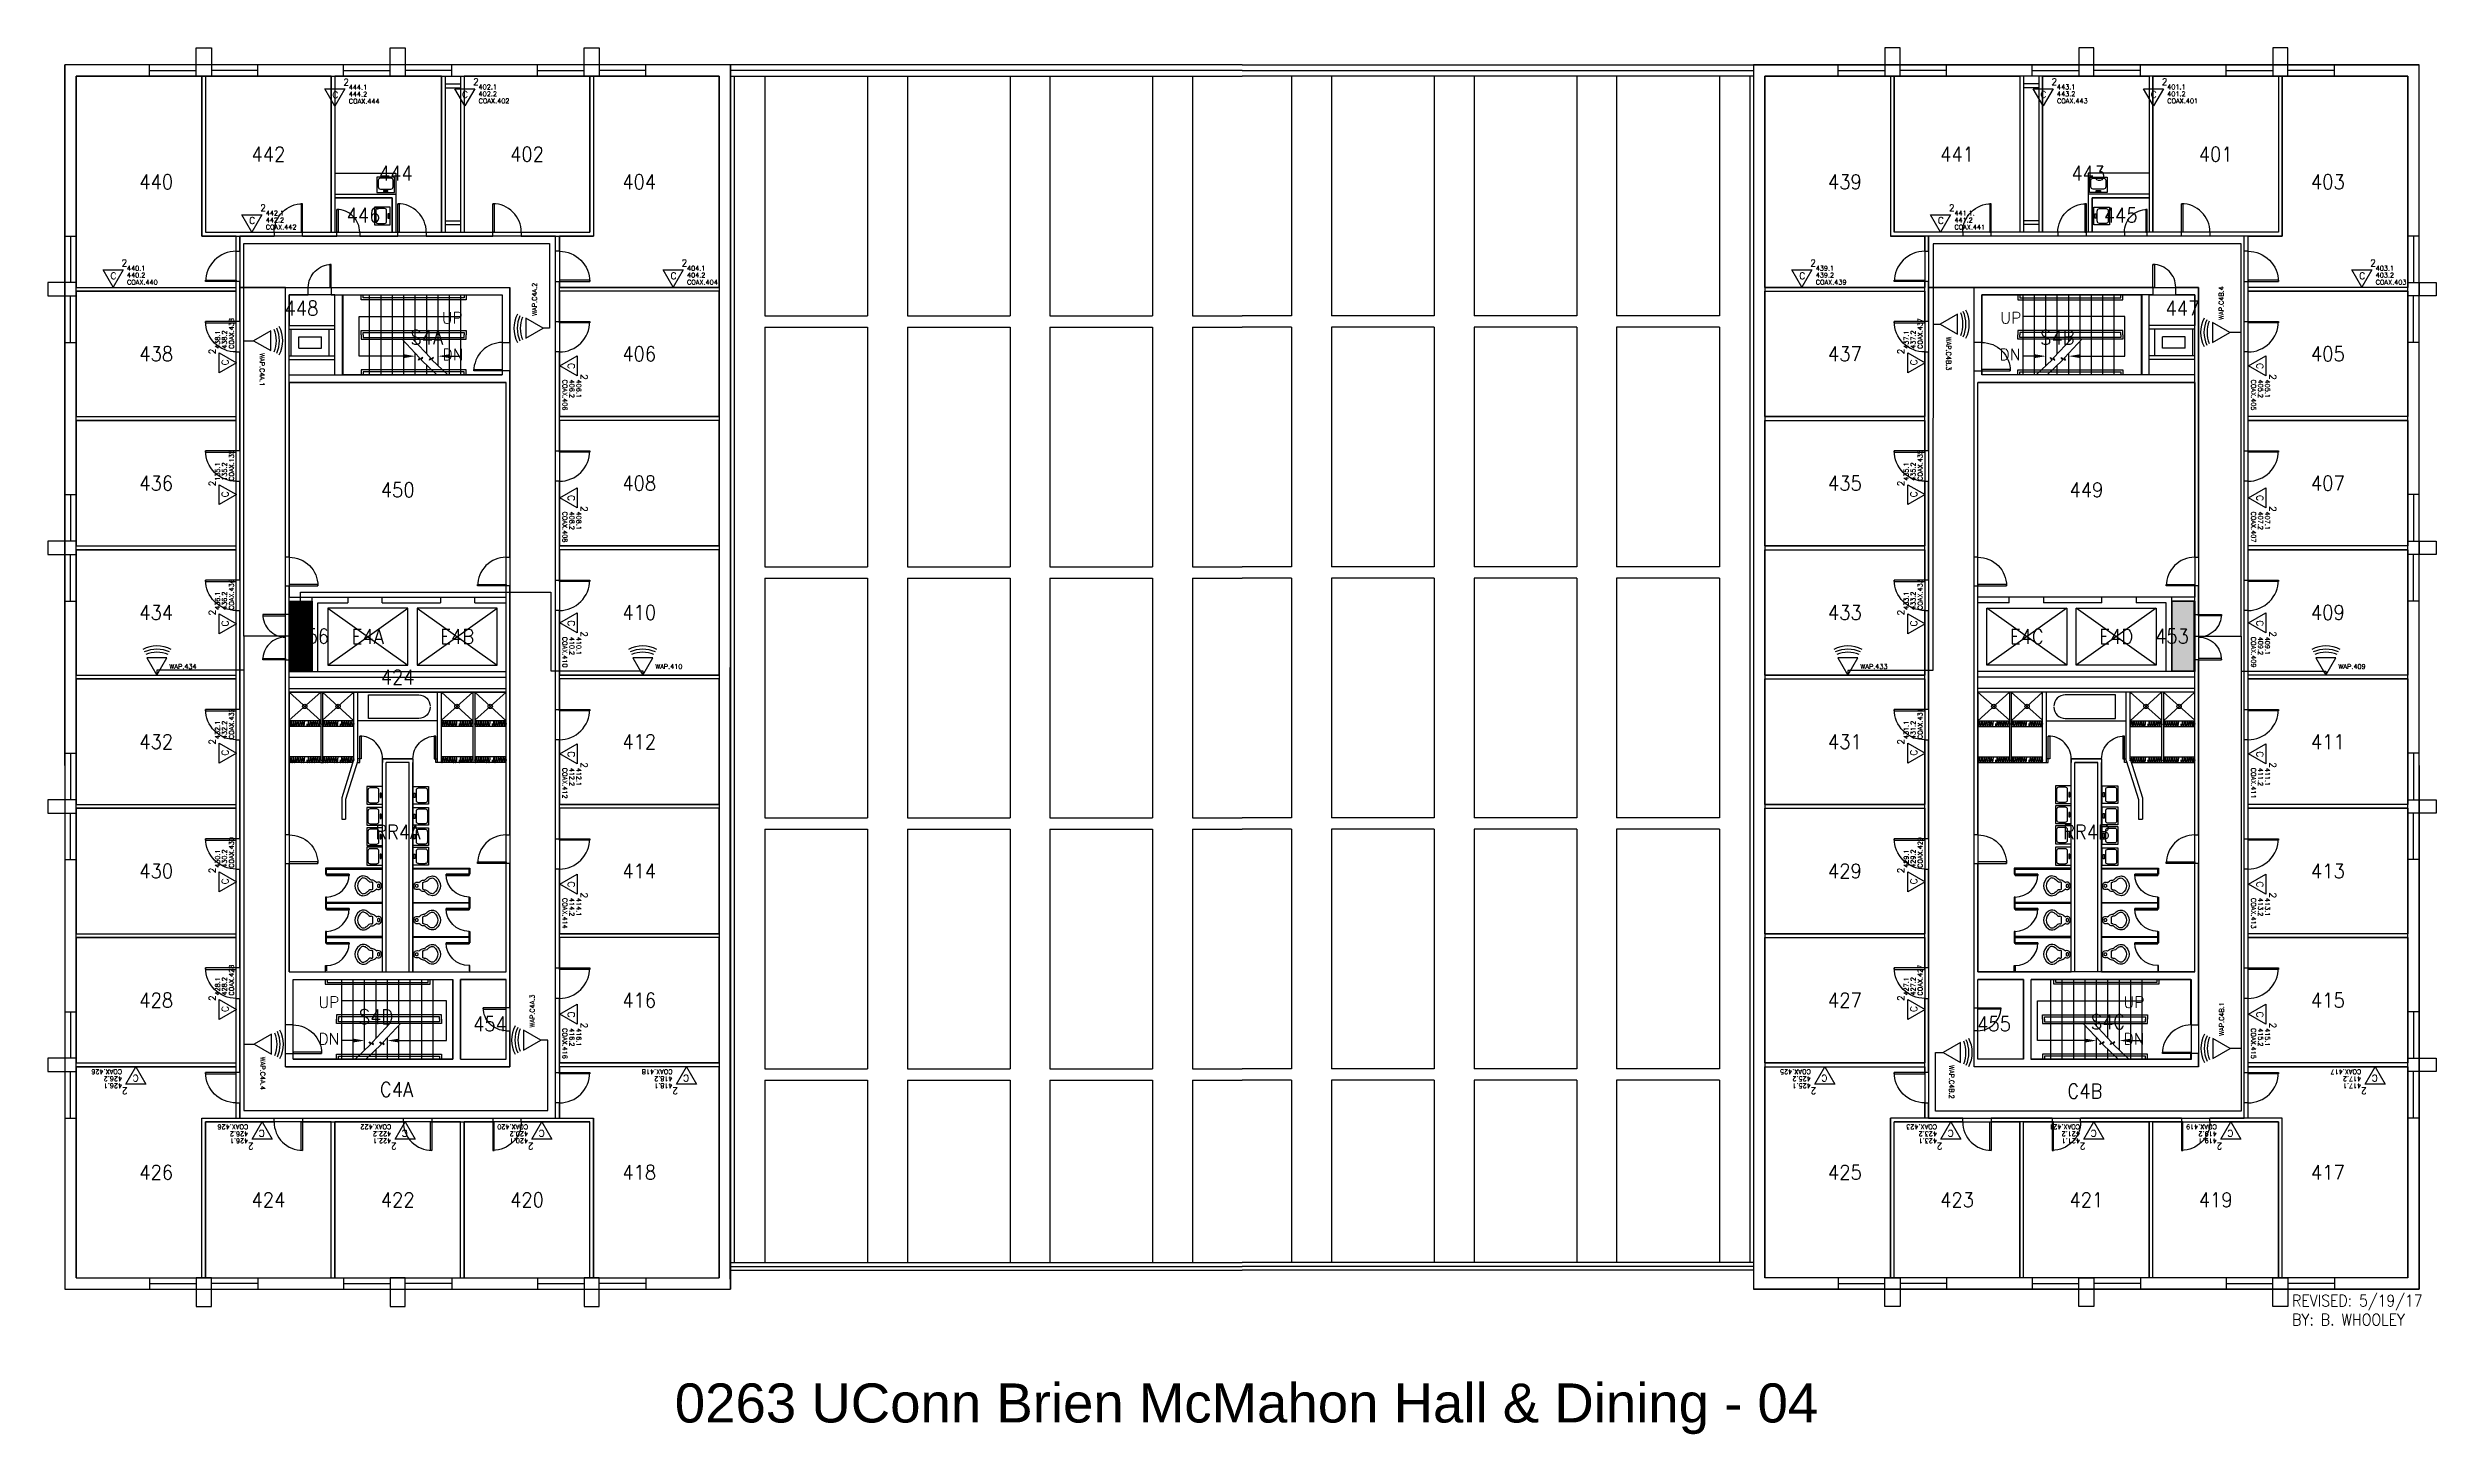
# Model space of a CAD drawing. Header units: inches. Extents: x -460 to 10305, y -938 to 5356.
# Drawn here: x 4018 to 6530, y 3868 to 5326 of the extents above; entities that cross this region are included whole.
import ezdxf
from ezdxf.enums import TextEntityAlignment as Align

# ---------------------------------------------------------------- set-up
doc = ezdxf.new("R2010")
doc.units = ezdxf.units.IN
doc.header["$MEASUREMENT"] = 0
doc.set_wipeout_variables(frame=1)
doc.linetypes.add('01-0263-04-DWG-BFP-ARCH$0$763', pattern=[5.0001, 5, -0.0001])
for name, color, linetype in [('01-0263-04-DWG-BFP-ARCH$0$SP-AREA', 250, '01-0263-04-DWG-BFP-ARCH$0$763'), ('01-0263-04-DWG-BFP-ARCH$0$SP-CASEHIDE', 11, 'Continuous'), ('01-0263-04-DWG-BFP-ARCH$0$SP-DOORS', 5, 'Continuous'), ('01-0263-04-DWG-BFP-ARCH$0$SP-ELEVATOR', 112, 'Continuous'), ('01-0263-04-DWG-BFP-ARCH$0$SP-FIXT', 35, 'Continuous'), ('01-0263-04-DWG-BFP-ARCH$0$SP-GROSS', 30, 'Continuous'), ('01-0263-04-DWG-BFP-ARCH$0$SP-GUARDRAIL', 150, 'Continuous'), ('01-0263-04-DWG-BFP-ARCH$0$SP-PART', 190, 'Continuous'), ('01-0263-04-DWG-BFP-ARCH$0$SP-PRINT_TEXT', 250, 'Continuous'), ('01-0263-04-DWG-BFP-ARCH$0$SP-RMNO', 7, 'Continuous'), ('01-0263-04-DWG-BFP-ARCH$0$SP-ROOM', 7, 'Continuous'), ('01-0263-04-DWG-BFP-ARCH$0$SP-SITE', 3, 'Continuous'), ('01-0263-04-DWG-BFP-ARCH$0$SP-STAIRS', 1, 'Continuous'), ('01-0263-04-DWG-BFP-ARCH$0$SP-TEXT', 72, 'Continuous'), ('01-0263-04-DWG-BFP-ARCH$0$SP-WALL', 7, 'Continuous'), ('01-0263-04-DWG-BFP-ARCH$0$SP-WINDOWS', 6, 'Continuous'), ('T-Comm-E', 1, 'Continuous'), ('T-Comm-E-Wireless', 1, 'Continuous'), ('T-Comm-Path', 40, 'Continuous'), ('T-Comm-TR', 40, 'Continuous')]:
    doc.layers.add(name, color=color, linetype=linetype)
doc.layers.get('01-0263-04-DWG-BFP-ARCH$0$SP-ROOM').off()
doc.styles.add('01-0263-04-DWG-BFP-ARCH$0$ARIAL', font='ARIAL', dxfattribs={"height": 0.2})
doc.styles.add('01-0263-04-DWG-BFP-ARCH$0$ROMANS', font='ROMANS.shx', dxfattribs={"width": 0.9})
doc.styles.add('01-0263-04-DWG-BFP-ARCH$0$STANDARD', font='TXT.shx', dxfattribs={"height": 12})
doc.styles.add('3-32', font='SIMPLEX.shx', dxfattribs={"height": 9})
pattern_1 = [(45, (-2256.80958, -263.47436), (-0.0883883476, 0.0883883476), [])]

# ---------------------------------------------------------------- blocks, each defined once
blk = doc.blocks.new('01-0263-04-DWG-BFP-ARCH$0$AE141')
for p, q in [((0.5, 0), (0.45, 0)), ((0.45, 0), (0.45, -1)), ((0.5, -1), (0.45, -1))]:
    blk.add_line(p, q)
blk.add_arc((0.5, 0), 1, 180, 270)
at = {"linetype": 'Continuous'}
for points in [[(0.45, 0), (0.45, -1), (0.45, -1, 1), (0.45, 0, 1)], [(0.5, 0, 1), (0.5, -1, 1), (0.45, -1, 1), (0.45, 0, 1)], [(0.5, 0), (0.5, 0, 1), (0.45, 0, 1), (0.45, 0)], [(0.5, 0), (0.5, -1), (0.45, -1), (0.45, 0)], [(0.5, 0), (0.5, -1), (0.5, -1, 1), (0.5, 0, 1)], [(0.5, -1), (0.5, -1, 1), (0.45, -1, 1), (0.45, -1)]]:
    blk.add_3dface(points, dxfattribs=at)
blk = doc.blocks.new('01-0263-04-DWG-BFP-ARCH$0$AE131')
for points in [[(0.033, 0, 0.094881), (0.06, -0.116, 0.46744), (0.213, -0.16, -0.365617), (0.226, -0.161, 0.00073), (0.295, -0.233, 0.229331), (0.434, -0.284, -0.24614), (0.443, -0.287, 0.007369), (0.546, -0.405, 0.217549), (0.735, -0.487, 0.180057), (0.857, -0.439, 0.396361), (0.857, 0.452, 0.180057), (0.735, 0.5, 0.217549), (0.546, 0.418, 0.007369), (0.443, 0.301, -0.24614), (0.434, 0.297, 0.229331), (0.295, 0.246, 0.00073), (0.226, 0.174, -0.365617), (0.213, 0.173, 0.46744), (0.06, 0.129, 0.094881), (0.033, 0.013, 0.019983)], [(0.143, 0.085), (0.126, 0.08, 0.106977), (0.109, 0.062, 0.074618), (0.098, 0.035), (0.095, 0.006), (0.099, -0.025, 0.074618), (0.109, -0.049, 0.106977), (0.126, -0.067), (0.143, -0.072), (0.16, -0.067, 0.106977), (0.176, -0.049, 0.074618), (0.186, -0.025), (0.19, 0.006), (0.186, 0.038, 0.074618), (0.176, 0.062, 0.106977), (0.16, 0.08)], [(0.367, 0.177, 0.00073), (0.367, -0.163, 0.229331), (0.424, -0.184, -0.24614), (0.519, -0.223, 0.007369), (0.62, -0.338, 0.217549), (0.733, -0.387, 0.169503), (0.787, -0.367, 0.391333), (0.787, 0.38, 0.169503), (0.733, 0.4, 0.217549), (0.62, 0.351, 0.007369), (0.519, 0.236, -0.24614), (0.424, 0.198, 0.229331), (0.367, 0.177)]]:
    blk.add_lwpolyline(points, format="xyb", close=True)
blk = doc.blocks.new('01-0263-04-DWG-BFP-ARCH$0$S')
for p, q in [((4.1, 17.7, 36), (4.1, 8.7, 36)), ((21.3, 20.6, 36), (7, 20.6, 36)), ((7, 5.8, 36), (21.3, 5.8, 36)), ((24.2, 8.7, 36), (24.2, 17.7, 36))]:
    blk.add_line(p, q)
at = {"elevation": 36}
for points in [[(2.2, 1.1), (26.2, 1.1), (26.2, 22.1), (2.2, 22.1)], [(11.2, 2.6), (17.1, 2.6), (17.1, 4.1), (11.2, 4.1)]]:
    blk.add_lwpolyline(points, close=True, dxfattribs=at)
for centre, start, end in [((7, 17.7, 36), 90, 180), ((7, 8.7, 36), 180, 270), ((21.3, 17.7, 36), 0, 90), ((21.3, 8.7, 36), 270, 0)]:
    blk.add_arc(centre, 2.88, start, end)
blk = doc.blocks.new('01-0263-04-DWG-BFP-ARCH$0$DOR00')
at = {"color": 0}
for p, q in [((0, 1), (0, 0)), ((1, 0), (1, 1))]:
    blk.add_line(p, q, dxfattribs=at)
blk = doc.blocks.new('01-0263-04-DWG-BFP-ARCH$0$DOR01')
at = {"color": 0}
for p, q in [((1, 1), (0, 1)), ((0, 1), (0, 0)), ((1, 0), (1, 1)), ((0, 0), (1, 0))]:
    blk.add_line(p, q, dxfattribs=at)
blk = doc.blocks.new('01-0263-04-DWG-BFP-ARCH$0$FMGRM1')
at = {"style": '01-0263-04-DWG-BFP-ARCH$0$ROMANS', "width": 0.9}
for tag, p in [('DATA1', (0, -0.443)), ('DATA2', (0, -0.602)), ('DATA3', (0, -0.762)), ('DATA4', (0, -0.921)), ('DATA5', (0, -1.081))]:
    blk.add_attdef(tag, text='', height=0.117, dxfattribs=at).set_placement(p, align=Align.CENTER)
at = {"linetype": 'Continuous'}
blk.add_wipeout([(-0.375, -0.125), (0.375, -0.125), (0.375, 0.125), (-0.375, 0.125)], dxfattribs=at)
at = {"style": '01-0263-04-DWG-BFP-ARCH$0$ROMANS', "width": 0.9}
blk.add_attdef('RMAREA', text='', height=0.117, dxfattribs=at).set_placement((0, -0.284), align=Align.CENTER)
at = {"layer": '01-0263-04-DWG-BFP-ARCH$0$SP-RMNO', "style": '01-0263-04-DWG-BFP-ARCH$0$ROMANS', "width": 0.9}
blk.add_attdef('RMNUMB', text='', height=0.16, dxfattribs=at).set_placement((0, 0), align=Align.MIDDLE)
blk = doc.blocks.new('01-0263-04-DWG-BFP-ARCH', base_point=(1295.2, 1353.4))
at = {"layer": '01-0263-04-DWG-BFP-ARCH$0$SP-AREA', "linetype": 'Continuous'}
for points in [[(1307.2, 2411.4), (1307.2, 2407.4), (1475.2, 2407.4), (1475.2, 2461.4), (1439.2, 2461.4), (1439.2, 2629.4), (1307.2, 2629.4)], [(1575.2, 2629.4), (1443.2, 2629.4), (1443.2, 2465.4), (1575.2, 2465.4)], [(1643.2, 2505.4), (1643.2, 2465.4), (1691.2, 2465.4), (1691.2, 2629.4), (1579.2, 2629.4), (1579.2, 2505.4)], [(1715.2, 2465.4), (1847.2, 2465.4), (1847.2, 2629.4), (1715.2, 2629.4)], [(1851.2, 2461.4), (1815.2, 2461.4), (1815.2, 2407.4), (1983.2, 2407.4), (1983.2, 2629.4), (1851.2, 2629.4)], [(3215.2, 2461.4), (3251.2, 2461.4), (3251.2, 2407.4), (3083.2, 2407.4), (3083.2, 2629.4), (3215.2, 2629.4)], [(3351.2, 2465.4), (3219.2, 2465.4), (3219.2, 2629.4), (3351.2, 2629.4)], [(3423.2, 2505.4), (3423.2, 2465.4), (3375.2, 2465.4), (3375.2, 2629.4), (3487.2, 2629.4), (3487.2, 2505.4)], [(3491.2, 2629.4), (3623.2, 2629.4), (3623.2, 2465.4), (3491.2, 2465.4)], [(3759.2, 2411.4), (3759.2, 2407.4), (3591.2, 2407.4), (3591.2, 2461.4), (3627.2, 2461.4), (3627.2, 2629.4), (3759.2, 2629.4)], [(1639.2, 2465.4), (1639.2, 2501.4), (1579.2, 2501.4), (1579.2, 2465.4)], [(3427.2, 2465.4), (3427.2, 2501.4), (3487.2, 2501.4), (3487.2, 2465.4)], [(1475.2, 2271.4), (1475.2, 2403.4), (1307.2, 2403.4), (1307.2, 2271.4)], [(1579.2, 2367.4), (1579.2, 2399.4), (1575.2, 2399.4), (1551.2, 2399.4), (1531.2, 2399.4), (1531.2, 2367.4)], [(1587.7, 2399.4), (1755.2, 2399.4), (1755.2, 2315.4), (1587.7, 2315.4), (1587.7, 2399.4)], [(1983.2, 2271.4), (1983.2, 2403.4), (1815.2, 2403.4), (1815.2, 2271.4)], [(3083.2, 2271.4), (3083.2, 2403.4), (3251.2, 2403.4), (3251.2, 2271.4)], [(3311.3, 2399.4), (3479.5, 2399.4), (3479.5, 2315.2), (3311.3, 2315.2), (3311.3, 2399.4)], [(3487.2, 2367.4), (3487.2, 2399.4), (3491.2, 2399.4), (3515.2, 2399.4), (3535.2, 2399.4), (3535.2, 2367.4)], [(3591.2, 2271.4), (3591.2, 2403.4), (3759.2, 2403.4), (3759.2, 2271.4)], [(1531.2, 2081.4), (1759.2, 2081.4), (1759.2, 2307.4), (1531.2, 2307.4)], [(3535.2, 2081.4), (3307.2, 2081.4), (3307.2, 2307.4), (3535.2, 2307.4)], [(1475.2, 2135.4), (1475.2, 2267.4), (1307.2, 2267.4), (1307.2, 2135.4)], [(1983.2, 2135.4), (1983.2, 2267.4), (1815.2, 2267.4), (1815.2, 2135.4)], [(3083.2, 2135.4), (3083.2, 2267.4), (3251.2, 2267.4), (3251.2, 2135.4)], [(3591.2, 2135.4), (3591.2, 2267.4), (3759.2, 2267.4), (3759.2, 2135.4)], [(1475.2, 1999.4), (1475.2, 2131.4), (1307.2, 2131.4), (1307.2, 1999.4)], [(1983.2, 1999.4), (1983.2, 2131.4), (1815.2, 2131.4), (1815.2, 1999.4)], [(3083.2, 1999.4), (3083.2, 2131.4), (3251.2, 2131.4), (3251.2, 1999.4)], [(3591.2, 1999.4), (3591.2, 2131.4), (3759.2, 2131.4), (3759.2, 1999.4)], [(1571.6, 2070), (1571.6, 2010), (1655.8, 2010), (1655.8, 2070)], [(1665.6, 2070), (1665.6, 2010), (1749.8, 2010), (1749.8, 2070)], [(3400.7, 2070), (3400.7, 2010), (3316.5, 2010), (3316.5, 2070)], [(3494.7, 2070), (3494.7, 2010), (3410.5, 2010), (3410.5, 2070)], [(1307.2, 1995.4), (1307.2, 1904.4), (1307.2, 1863.4), (1475.2, 1863.4), (1475.2, 1995.4)], [(1983.2, 1863.4), (1983.2, 1995.4), (1815.2, 1995.4), (1815.2, 1863.4)], [(3083.2, 1863.4), (3083.2, 1995.4), (3251.2, 1995.4), (3251.2, 1863.4)], [(3759.2, 1995.4), (3759.2, 1904.4), (3759.2, 1863.4), (3591.2, 1863.4), (3591.2, 1995.4)], [(1475.2, 1727.4), (1475.2, 1859.4), (1307.2, 1859.4), (1307.2, 1727.4)], [(1983.2, 1727.4), (1983.2, 1859.4), (1815.2, 1859.4), (1815.2, 1727.4)], [(3083.2, 1727.4), (3083.2, 1859.4), (3251.2, 1859.4), (3251.2, 1727.4)], [(3591.2, 1727.4), (3591.2, 1859.4), (3759.2, 1859.4), (3759.2, 1727.4)], [(1475.2, 1591.4), (1475.2, 1723.4), (1307.2, 1723.4), (1307.2, 1591.4)], [(1983.2, 1591.4), (1983.2, 1723.4), (1815.2, 1723.4), (1815.2, 1591.4)], [(3083.2, 1591.4), (3083.2, 1723.4), (3251.2, 1723.4), (3251.2, 1591.4)], [(3591.2, 1591.4), (3591.2, 1723.4), (3759.2, 1723.4), (3759.2, 1591.4)], [(1535.1, 1679.4), (1703.2, 1679.4), (1703.2, 1595.4), (1535.1, 1595.4), (1535.1, 1679.4)], [(1759.2, 1658.1), (1759.2, 1679.4), (1711.2, 1679.4), (1711.2, 1595.4), (1759.2, 1595.4), (1759.2, 1625.4)], [(3307.2, 1658.1), (3307.2, 1679.4), (3355.2, 1679.4), (3355.2, 1595.4), (3307.2, 1595.4), (3307.2, 1625.4)], [(3363.2, 1679.4), (3531.4, 1679.4), (3531.4, 1595.2), (3363.2, 1595.2), (3363.2, 1679.4)], [(1307.2, 1365.4), (1439.2, 1365.4), (1439.2, 1533.4), (1475.2, 1533.4), (1475.2, 1587.4), (1307.2, 1587.4)], [(1851.2, 1365.4), (1983.2, 1365.4), (1983.2, 1587.4), (1815.2, 1587.4), (1815.2, 1533.4), (1851.2, 1533.4)], [(3215.2, 1365.4), (3083.2, 1365.4), (3083.2, 1587.4), (3251.2, 1587.4), (3251.2, 1533.4), (3215.2, 1533.4)], [(3759.2, 1365.4), (3627.2, 1365.4), (3627.2, 1533.4), (3591.2, 1533.4), (3591.2, 1587.4), (3759.2, 1587.4)], [(1443.2, 1365.4), (1575.2, 1365.4), (1575.2, 1529.4), (1443.2, 1529.4)], [(1711.2, 1529.4), (1579.2, 1529.4), (1579.2, 1365.4), (1711.2, 1365.4)], [(1715.2, 1365.4), (1847.2, 1365.4), (1847.2, 1529.4), (1715.2, 1529.4)], [(3351.2, 1365.4), (3219.2, 1365.4), (3219.2, 1529.4), (3351.2, 1529.4)], [(3355.2, 1529.4), (3487.2, 1529.4), (3487.2, 1365.4), (3355.2, 1365.4)], [(3623.2, 1365.4), (3491.2, 1365.4), (3491.2, 1529.4), (3623.2, 1529.4)]]:
    blk.add_lwpolyline(points, close=True, dxfattribs=at)
at = {"layer": '01-0263-04-DWG-BFP-ARCH$0$SP-AREA', "color": 250, "linetype": 'Continuous'}
blk.add_lwpolyline([(3427.2, 2465.4), (3427.2, 2501.4), (3487.2, 2501.4), (3487.2, 2465.4)], close=True, dxfattribs=at)
at = {"layer": '01-0263-04-DWG-BFP-ARCH$0$SP-AREA'}
for points in [[(1527.2, 2407.4), (1479.2, 2407.4), (1479.2, 1533.4), (1811.2, 1533.4), (1811.2, 2461.4), (1479.2, 2461.4), (1479.2, 2407.4), (1527.2, 2407.4), (1763.2, 2407.4), (1763.2, 1587.4), (1527.2, 1587.4), (1527.2, 2407.4)], [(3303.2, 2407.4), (3255.2, 2407.4), (3255.2, 1533.4), (3587.2, 1533.4), (3587.2, 2461.4), (3255.2, 2461.4), (3255.2, 2407.4), (3303.2, 2407.4), (3539.2, 2407.4), (3539.2, 1587.4), (3303.2, 1587.4), (3303.2, 2407.4)], [(1531.2, 2077.4), (1555.2, 2077.4), (1555.2, 2003.4), (1531.2, 2003.4), (1531.2, 2077.4)], [(3511.2, 2077.4), (3535.2, 2077.4), (3535.2, 2003.4), (3511.2, 2003.4), (3511.2, 2077.4)], [(1531.2, 1687.4), (1629.2, 1687.4), (1629.2, 1911.4), (1661.2, 1911.4), (1661.2, 1687.4), (1759.2, 1687.4), (1759.2, 1981.4), (1531.2, 1981.4), (1531.2, 1687.4)], [(3307.2, 1687.4), (3405.2, 1687.4), (3405.2, 1911.4), (3437.2, 1911.4), (3437.2, 1687.4), (3535.2, 1687.4), (3535.2, 1981.4), (3307.2, 1981.4), (3307.2, 1687.4)]]:
    blk.add_lwpolyline(points, close=True, dxfattribs=at)
at = {"layer": '01-0263-04-DWG-BFP-ARCH$0$SP-CASEHIDE'}
for p, q in [((1579.2, 2527.4), (1643.2, 2527.4)), ((1643.2, 2527.4), (1643.2, 2505.4)), ((3487.2, 2527.4), (3423.2, 2527.4)), ((3423.2, 2527.4), (3423.2, 2505.4))]:
    blk.add_line(p, q, dxfattribs=at)
at = {"layer": '01-0263-04-DWG-BFP-ARCH$0$SP-DOORS'}
for p, q in [((1730, 1907.5), (1726.2, 1907.5)), ((3346, 1907.4), (3342.2, 1907.4))]:
    blk.add_line(p, q, dxfattribs=at)
for points in [[(1515.2, 2465.4, -0.414214), (1545.2, 2495.4, -0.414214)], [(1605.2, 2465.4, 0.414214), (1581.2, 2489.4, 0.414214)], [(1675.2, 2465.4, 0.414214), (1645.2, 2495.4, 0.414214)], [(1775.2, 2465.4, 0.414214), (1745.2, 2495.4, 0.414214)], [(3291.2, 2465.4, -0.414214), (3321.2, 2495.4, -0.414214)], [(3391.2, 2465.4, -0.414214), (3421.2, 2495.4, -0.414214)], [(3461.2, 2465.4, -0.414214), (3485.2, 2489.4, -0.414214)], [(3551.2, 2465.4, 0.414214), (3521.2, 2495.4, 0.414214)], [(1475.2, 2445.4, 0.414214), (1443.2, 2413.4, 0.414214)], [(1815.2, 2445.4, -0.414214), (1847.2, 2413.4, -0.414214)], [(3251.2, 2445.4, 0.414214), (3219.2, 2413.4, 0.414214)], [(3591.2, 2445.4, -0.414214), (3623.2, 2413.4, -0.414214)], [(1551.2, 2407.4, -0.414214), (1575.2, 2431.4, -0.414214)], [(3515.2, 2407.4, 0.414214), (3491.2, 2431.4, 0.414214)], [(1475.2, 2339.4, -0.414214), (1443.2, 2371.4, -0.414214)], [(1815.2, 2339.4, 0.414214), (1847.2, 2371.4, 0.414214)], [(3251.2, 2339.4, -0.414214), (3219.2, 2371.4, -0.414214)], [(3591.2, 2339.4, 0.414214), (3623.2, 2371.4, 0.414214)], [(1755.2, 2349.4, 0.414214), (1725.2, 2319.4, 0.414214)], [(3311.2, 2349.4, -0.414214), (3341.2, 2319.4, -0.414214)], [(1475.2, 2203.4, -0.414214), (1443.2, 2235.4, -0.414214)], [(1815.2, 2203.4, 0.414214), (1847.2, 2235.4, 0.414214)], [(3251.2, 2203.4, -0.414214), (3219.2, 2235.4, -0.414214)], [(3591.2, 2203.4, 0.414214), (3623.2, 2235.4, 0.414214)], [(1531.2, 2123.4, -0.414214), (1561.2, 2093.4, -0.414214)], [(1759.2, 2123.4, 0.414214), (1729.2, 2093.4, 0.414214)], [(3307.2, 2123.4, -0.414214), (3337.2, 2093.4, -0.414214)], [(3535.2, 2123.4, 0.414214), (3505.2, 2093.4, 0.414214)], [(1475.2, 2067.4, -0.414214), (1443.2, 2099.4, -0.414214)], [(1815.2, 2067.4, 0.414214), (1847.2, 2099.4, 0.414214)], [(3251.2, 2067.4, -0.414214), (3219.2, 2099.4, -0.414214)], [(3591.2, 2067.4, 0.414214), (3623.2, 2099.4, 0.414214)], [(1503.2, 2063.4, 0.414214), (1527.2, 2039.4, 0.414214), (1503.2, 2015.4, 0.414214)], [(3563.2, 2063.4, -0.414214), (3539.2, 2039.4, -0.414214), (3563.2, 2015.4, -0.414214)], [(1475.2, 1931.4, -0.414214), (1443.2, 1963.4, -0.414214)], [(1815.2, 1931.4, 0.414214), (1847.2, 1963.4, 0.414214)], [(3251.2, 1931.4, -0.414214), (3219.2, 1963.4, -0.414214)], [(3591.2, 1931.4, 0.414214), (3623.2, 1963.4, 0.414214)], [(1629.2, 1911.4, 0.414214), (1605.2, 1935.4, 0.414214)], [(1661.2, 1911.4, -0.414214), (1685.2, 1935.4, -0.414214)], [(3405.2, 1911.4, 0.414214), (3381.2, 1935.4, 0.414214)], [(3437.2, 1911.4, -0.414214), (3461.2, 1935.4, -0.414214)], [(1475.2, 1795.4, -0.414214), (1443.2, 1827.4, -0.414214)], [(1531.2, 1831.4, -0.414214), (1561.2, 1801.4, -0.414214)], [(1759.2, 1831.4, 0.414214), (1729.2, 1801.4, 0.414214)], [(1815.2, 1795.4, 0.414214), (1847.2, 1827.4, 0.414214)], [(3251.2, 1795.4, -0.414214), (3219.2, 1827.4, -0.414214)], [(3307.2, 1831.4, -0.414214), (3337.2, 1801.4, -0.414214)], [(3535.2, 1831.4, 0.414214), (3505.2, 1801.4, 0.414214)], [(3591.2, 1795.4, 0.414214), (3623.2, 1827.4, 0.414214)], [(1475.2, 1659.4, -0.414214), (1443.2, 1691.4, -0.414214)], [(1815.2, 1659.4, 0.414214), (1847.2, 1691.4, 0.414214)], [(3251.2, 1659.4, -0.414214), (3219.2, 1691.4, -0.414214)], [(3591.2, 1659.4, 0.414214), (3623.2, 1691.4, 0.414214)], [(1759.2, 1625.4, -0.414214), (1735.2, 1649.4, -0.414214)], [(3307.2, 1625.4, 0.414214), (3331.2, 1649.4, 0.414214)], [(1535.2, 1631.4, -0.414214), (1565.2, 1601.4, -0.414214)], [(3531.2, 1631.4, 0.414214), (3501.2, 1601.4, 0.414214)], [(1475.2, 1549.4, -0.414214), (1443.2, 1581.4, -0.414214)], [(1815.2, 1549.4, 0.414214), (1847.2, 1581.4, 0.414214)], [(3251.2, 1549.4, -0.414214), (3219.2, 1581.4, -0.414214)], [(3591.2, 1549.4, 0.414214), (3623.2, 1581.4, 0.414214)], [(1515.2, 1529.4, 0.414214), (1545.2, 1499.4, 0.414214)], [(1651.2, 1529.4, 0.414214), (1681.2, 1499.4, 0.414214)], [(1775.2, 1529.4, -0.414214), (1745.2, 1499.4, -0.414214)], [(3291.2, 1529.4, 0.414214), (3321.2, 1499.4, 0.414214)], [(3415.2, 1529.4, -0.414214), (3385.2, 1499.4, -0.414214)], [(3551.2, 1529.4, -0.414214), (3521.2, 1499.4, -0.414214)]]:
    blk.add_lwpolyline(points, format="xyb", dxfattribs=at)
at = {"layer": '01-0263-04-DWG-BFP-ARCH$0$SP-ELEVATOR'}
for p, q in [((1571.6, 2070), (1655.8, 2010)), ((1571.6, 2010), (1655.8, 2070)), ((1665.6, 2070), (1749.8, 2010)), ((1665.6, 2010), (1749.8, 2070)), ((3400.7, 2070), (3316.5, 2010)), ((3400.7, 2010), (3316.5, 2070)), ((3494.7, 2070), (3410.5, 2010)), ((3494.7, 2010), (3410.5, 2070))]:
    blk.add_line(p, q, dxfattribs=at)
at = {"layer": '01-0263-04-DWG-BFP-ARCH$0$SP-FIXT'}
for p, q in [((1564.2, 1951.4), (1531.2, 1981.4)), ((1564.2, 1981.4), (1531.2, 1952)), ((1599.2, 1981.4), (1566.2, 1952)), ((1599.2, 1951.4), (1566.2, 1981.4)), ((1724.2, 1981.4), (1691.2, 1952)), ((1724.2, 1951.4), (1691.2, 1981.4)), ((1759.2, 1951.4), (1726.2, 1981.4)), ((1759.2, 1981.4), (1726.2, 1952)), ((3307.2, 1981.4), (3340.2, 1952)), ((3307.2, 1951.4), (3340.2, 1981.4)), ((3342.2, 1951.4), (3375.2, 1981.4)), ((3342.2, 1981.4), (3375.2, 1952)), ((3467.2, 1951.4), (3500.2, 1981.4)), ((3467.2, 1981.4), (3500.2, 1952)), ((3502.2, 1981.4), (3535.2, 1952)), ((3502.2, 1951.4), (3535.2, 1981.4)), ((1687.2, 1951.4), (1603.2, 1951.4)), ((3379.2, 1951.4), (3463.2, 1951.4))]:
    blk.add_line(p, q, dxfattribs=at)
for points in [[(1679.3, 1965.8, -0.414214), (1667.3, 1953.8), (1614.4, 1953.8), (1614.4, 1978.7), (1667.3, 1978.7, -0.414214), (1679.3, 1966.7)], [(3387, 1965.8, 0.414214), (3399, 1953.8), (3451.9, 1953.8), (3451.9, 1978.7), (3399, 1978.7, 0.414214), (3387, 1966.7)]]:
    blk.add_lwpolyline(points, format="xyb", dxfattribs=at)
for centre in [(1547.5, 1966.6), (1582.5, 1966.6), (1707.5, 1966.6), (1742.5, 1966.6), (3323.8, 1966.6), (3358.8, 1966.6), (3483.8, 1966.6), (3518.8, 1966.6)]:
    blk.add_circle(centre, 2.28, dxfattribs=at)
at = {"layer": '01-0263-04-DWG-BFP-ARCH$0$SP-GROSS'}
for points in [[(1995.2, 2641.4), (1295.2, 2641.4), (1295.2, 1353.4), (1995.1, 1353.5), (1995, 1373.7), (1995.2, 2641.4)], [(3071.1, 1373.5), (3071.2, 1353.4), (3771.2, 1353.4), (3771.1, 2641.4), (3071.2, 2641.4), (3071.2, 1373.5)]]:
    blk.add_lwpolyline(points, close=True, dxfattribs=at)
at = {"layer": '01-0263-04-DWG-BFP-ARCH$0$SP-GUARDRAIL'}
for p, q in [((1606.8, 2394.2), (1606.8, 2399.4)), ((1717.2, 2394.2), (1606.8, 2394.2)), ((1608.8, 2396.2), (1608.8, 2399.4)), ((1715.2, 2396.2), (1608.8, 2396.2)), ((1715.2, 2399.4), (1715.2, 2396.2)), ((1717.2, 2399.4), (1717.2, 2394.2)), ((3349.1, 2399.4), (3349.1, 2394.2)), ((3349.1, 2394.2), (3459.5, 2394.2)), ((3351.1, 2399.4), (3351.1, 2396.2)), ((3351.1, 2396.2), (3457.5, 2396.2)), ((3457.5, 2396.2), (3457.5, 2399.4)), ((3459.5, 2394.2), (3459.5, 2399.4)), ((1717.2, 2320.6), (1606.8, 2320.6)), ((1606.8, 2320.6), (1606.8, 2315.4)), ((1715.2, 2318.6), (1608.8, 2318.6)), ((1608.8, 2318.6), (1608.8, 2315.4)), ((1715.2, 2315.4), (1715.2, 2318.6)), ((1717.2, 2315.4), (1717.2, 2320.6)), ((3349.1, 2320.6), (3459.5, 2320.6)), ((3349.1, 2315.4), (3349.1, 2320.6)), ((3351.1, 2318.6), (3457.5, 2318.6)), ((3351.1, 2315.4), (3351.1, 2318.6)), ((3457.5, 2318.6), (3457.5, 2315.4)), ((3459.5, 2320.6), (3459.5, 2315.4)), ((1568.9, 1679.4), (1568.9, 1674.2)), ((1568.9, 1674.2), (1679.3, 1674.2)), ((1570.9, 1679.4), (1570.9, 1676.2)), ((1570.9, 1676.2), (1677.3, 1676.2)), ((1677.3, 1676.2), (1677.3, 1679.4)), ((1679.3, 1674.2), (1679.3, 1679.4)), ((3387, 1674.2), (3387, 1679.4)), ((3497.4, 1674.2), (3387, 1674.2)), ((3389, 1676.2), (3389, 1679.4)), ((3495.4, 1676.2), (3389, 1676.2)), ((3495.4, 1679.4), (3495.4, 1676.2)), ((3497.4, 1679.4), (3497.4, 1674.2)), ((1580.9, 1595.4), (1580.9, 1600.6)), ((1580.9, 1600.6), (1691.3, 1600.6)), ((1582.9, 1595.4), (1582.9, 1598.6)), ((1582.9, 1598.6), (1689.3, 1598.6)), ((1689.3, 1598.6), (1689.3, 1595.4)), ((1691.3, 1600.6), (1691.3, 1595.4)), ((3485.5, 1600.6), (3375, 1600.6)), ((3375, 1600.6), (3375, 1595.4)), ((3483.5, 1598.6), (3377, 1598.6)), ((3377, 1598.6), (3377, 1595.4)), ((3483.5, 1595.4), (3483.5, 1598.6)), ((3485.5, 1595.4), (3485.5, 1600.6))]:
    blk.add_line(p, q, dxfattribs=at)
for points in [[(1606.8, 2357.4), (1606.8, 2362), (1717.2, 2362)], [(1717.2, 2362), (1717.2, 2357.4)], [(3459.5, 2357.4), (3459.5, 2362), (3349.1, 2362)], [(3349.1, 2362), (3349.1, 2357.4)], [(1606.8, 2357.4), (1606.8, 2352.8), (1717.2, 2352.8)], [(1608.8, 2357.4), (1608.8, 2360), (1715.2, 2360)], [(1608.8, 2357.4), (1608.8, 2354.8), (1715.2, 2354.8)], [(1715.2, 2360), (1715.2, 2357.4)], [(1715.2, 2354.8), (1715.2, 2357.4)], [(1717.2, 2352.8), (1717.2, 2357.4)], [(3459.5, 2357.4), (3459.5, 2352.8), (3349.1, 2352.8)], [(3349.1, 2352.8), (3349.1, 2357.4)], [(3457.5, 2357.4), (3457.5, 2360), (3351.1, 2360)], [(3351.1, 2360), (3351.1, 2357.4)], [(3457.5, 2357.4), (3457.5, 2354.8), (3351.1, 2354.8)], [(3351.1, 2354.8), (3351.1, 2357.4)], [(1580.9, 1642), (1580.9, 1637.4)], [(1691.3, 1637.4), (1691.3, 1642), (1580.9, 1642)], [(1691.3, 1637.4), (1691.3, 1632.8), (1580.9, 1632.8)], [(1580.9, 1632.8), (1580.9, 1637.4)], [(1582.9, 1640), (1582.9, 1637.4)], [(1689.3, 1637.4), (1689.3, 1640), (1582.9, 1640)], [(1689.3, 1637.4), (1689.3, 1634.8), (1582.9, 1634.8)], [(1582.9, 1634.8), (1582.9, 1637.4)], [(3375, 1637.4), (3375, 1642), (3485.5, 1642)], [(3375, 1637.4), (3375, 1632.8), (3485.5, 1632.8)], [(3377, 1637.4), (3377, 1640), (3483.5, 1640)], [(3377, 1637.4), (3377, 1634.8), (3483.5, 1634.8)], [(3483.5, 1640), (3483.5, 1637.4)], [(3483.5, 1634.8), (3483.5, 1637.4)], [(3485.5, 1642), (3485.5, 1637.4)], [(3485.5, 1632.8), (3485.5, 1637.4)]]:
    blk.add_lwpolyline(points, dxfattribs=at)
at = {"layer": '01-0263-04-DWG-BFP-ARCH$0$SP-PART'}
for p, q in [((1564.2, 1951.4), (1531.2, 1951.4)), ((1564.2, 1945.4), (1531.2, 1945.4)), ((1599.2, 1951.4), (1566.2, 1951.4)), ((1599.2, 1945.4), (1566.2, 1945.4)), ((1724.2, 1951.4), (1691.2, 1951.4)), ((1724.2, 1945.4), (1691.2, 1945.4)), ((1759.2, 1951.4), (1726.2, 1951.4)), ((1759.2, 1945.4), (1726.2, 1945.4)), ((3307.2, 1951.4), (3340.2, 1951.4)), ((3307.2, 1945.4), (3340.2, 1945.4)), ((3342.2, 1951.4), (3375.2, 1951.4)), ((3342.2, 1945.4), (3375.2, 1945.4)), ((3467.2, 1951.4), (3500.2, 1951.4)), ((3467.2, 1945.4), (3500.2, 1945.4)), ((3502.2, 1951.4), (3535.2, 1951.4)), ((3502.2, 1945.4), (3535.2, 1945.4)), ((1564.2, 1913.4), (1531.2, 1913.4)), ((1599.2, 1913.4), (1566.2, 1913.4)), ((1724.2, 1913.4), (1691.2, 1913.4)), ((1759.2, 1913.4), (1726.2, 1913.4)), ((3307.2, 1913.4), (3340.2, 1913.4)), ((3342.2, 1913.4), (3375.2, 1913.4)), ((3467.2, 1913.4), (3500.2, 1913.4)), ((3502.2, 1913.4), (3535.2, 1913.4)), ((1564.2, 1907.4), (1531.2, 1907.4)), ((1597.9, 1907.4), (1566.2, 1907.4)), ((1570, 1907.4), (1566.2, 1907.4)), ((1726.2, 1907.4), (1691.2, 1907.4)), ((1759.2, 1907.4), (1726.2, 1907.4)), ((3307.2, 1907.4), (3340.2, 1907.4)), ((3342.2, 1907.4), (3375.2, 1907.4)), ((3468.4, 1907.4), (3500.2, 1907.4)), ((3496.3, 1907.4), (3500.2, 1907.4)), ((3502.2, 1907.4), (3535.2, 1907.4)), ((3506, 1907.4), (3502.2, 1907.4)), ((1569.2, 1796.4), (1569.2, 1789.9)), ((1629.2, 1796.4), (1569.2, 1796.4)), ((1569.2, 1789.9), (1570.2, 1789.9)), ((1570.2, 1795.4), (1629.2, 1795.4)), ((1570.2, 1789.9), (1570.2, 1795.4)), ((1661.2, 1796.4), (1721.2, 1796.4)), ((1720.2, 1795.4), (1661.2, 1795.4)), ((1720.2, 1789.9), (1720.2, 1795.4)), ((1721.2, 1789.9), (1720.2, 1789.9)), ((1721.2, 1796.4), (1721.2, 1789.9)), ((3345.2, 1796.4), (3345.2, 1789.9)), ((3405.2, 1796.4), (3345.2, 1796.4)), ((3345.2, 1789.9), (3346.2, 1789.9)), ((3346.2, 1795.4), (3405.2, 1795.4)), ((3346.2, 1789.9), (3346.2, 1795.4)), ((3437.2, 1796.4), (3497.2, 1796.4)), ((3496.2, 1795.4), (3437.2, 1795.4)), ((3496.2, 1789.9), (3496.2, 1795.4)), ((3497.2, 1789.9), (3496.2, 1789.9)), ((3497.2, 1796.4), (3497.2, 1789.9)), ((1569.2, 1765.9), (1569.2, 1753.9)), ((1570.2, 1765.9), (1569.2, 1765.9)), ((1569.2, 1760.4), (1569.2, 1753.9)), ((1570.2, 1760.4), (1570.2, 1765.9)), ((1629.2, 1760.4), (1570.2, 1760.4)), ((1570.2, 1753.9), (1570.2, 1759.4)), ((1570.2, 1759.4), (1629.2, 1759.4)), ((1661.2, 1760.4), (1720.2, 1760.4)), ((1720.2, 1759.4), (1661.2, 1759.4)), ((1720.2, 1760.4), (1720.2, 1765.9)), ((1720.2, 1765.9), (1721.2, 1765.9)), ((1720.2, 1753.9), (1720.2, 1759.4)), ((1721.2, 1765.9), (1721.2, 1753.9)), ((3345.2, 1765.9), (3345.2, 1753.9)), ((3346.2, 1765.9), (3345.2, 1765.9)), ((3346.2, 1760.4), (3346.2, 1765.9)), ((3405.2, 1760.4), (3346.2, 1760.4)), ((3346.2, 1759.4), (3405.2, 1759.4)), ((3346.2, 1753.9), (3346.2, 1759.4)), ((3437.2, 1760.4), (3496.2, 1760.4)), ((3496.2, 1759.4), (3437.2, 1759.4)), ((3496.2, 1765.9), (3497.2, 1765.9)), ((3496.2, 1760.4), (3496.2, 1765.9)), ((3496.2, 1753.9), (3496.2, 1759.4)), ((3497.2, 1765.9), (3497.2, 1753.9)), ((3497.2, 1760.4), (3497.2, 1753.9)), ((1569.2, 1753.9), (1570.2, 1753.9)), ((1721.2, 1753.9), (1720.2, 1753.9)), ((3345.2, 1753.9), (3346.2, 1753.9)), ((3497.2, 1753.9), (3496.2, 1753.9)), ((1570.2, 1729.9), (1569.2, 1729.9)), ((1569.2, 1729.9), (1569.2, 1717.9)), ((1569.2, 1717.9), (1570.2, 1717.9)), ((1570.2, 1724.4), (1570.2, 1729.9)), ((1629.2, 1724.4), (1570.2, 1724.4)), ((1570.2, 1717.9), (1570.2, 1723.4)), ((1570.2, 1723.4), (1629.2, 1723.4)), ((1629.2, 1723.4), (1629.2, 1724.4)), ((3437.2, 1724.4), (3496.2, 1724.4)), ((3437.2, 1723.4), (3437.2, 1724.4)), ((3496.2, 1723.4), (3437.2, 1723.4)), ((3496.2, 1724.4), (3496.2, 1729.9)), ((3496.2, 1729.9), (3497.2, 1729.9)), ((3496.2, 1717.9), (3496.2, 1723.4)), ((3497.2, 1717.9), (3496.2, 1717.9)), ((3497.2, 1729.9), (3497.2, 1717.9)), ((1569.2, 1687.4), (1569.2, 1693.9)), ((1569.2, 1693.9), (1570.2, 1693.9)), ((1570.2, 1693.9), (1570.2, 1688.4)), ((1720.2, 1693.9), (1720.2, 1688.4)), ((1721.2, 1693.9), (1720.2, 1693.9)), ((1721.2, 1687.4), (1721.2, 1693.9)), ((3345.2, 1687.4), (3345.2, 1693.9)), ((3345.2, 1693.9), (3346.2, 1693.9)), ((3346.2, 1693.9), (3346.2, 1688.4)), ((3496.2, 1693.9), (3496.2, 1688.4)), ((3497.2, 1693.9), (3496.2, 1693.9)), ((3497.2, 1687.4), (3497.2, 1693.9))]:
    blk.add_line(p, q, dxfattribs=at)
for points in [[(1691.2, 1948.5, 0.004146), (1691.2, 1947.9, 0.02916), (1691.2, 1947, 0.039769), (1691.3, 1946.4, 0.081037), (1691.6, 1945.8, 0.247833), (1691.8, 1945.7, 0.247833), (1691.9, 1945.8, 0.081037), (1692.2, 1946.4, 0.039769), (1692.3, 1947, 0.02916), (1692.4, 1947.9, 0.0043), (1692.4, 1948.5, 0.039769)], [(1691.2, 1947.6, 0.008534), (1691.2, 1947.9, 0.0043), (1691.2, 1948.5, 0.039769)], [(1693, 1951.1, 0.247833), (1692.8, 1951, 0.081037), (1692.5, 1950.4, 0.039769), (1692.4, 1949.8, 0.013847), (1692.4, 1947.9, 0.009217), (1692.4, 1947.6, 0.039769)], [(1693.6, 1947.7, 0.008534), (1693.6, 1947.9, 0.013847), (1693.5, 1949.8, 0.039769), (1693.4, 1950.4, 0.081037), (1693.2, 1951, 0.247833), (1693, 1951.1, 0.247833)], [(1693.6, 1948.5, 0.004146), (1693.6, 1947.9, 0.02916), (1693.6, 1947.1, 0.039769), (1693.8, 1946.4, 0.081037), (1694, 1945.9, 0.247833), (1694.2, 1945.8, 0.247833), (1694.4, 1945.9, 0.081037), (1694.6, 1946.4, 0.039769), (1694.7, 1947.1, 0.02916), (1694.8, 1947.9, 0.0043), (1694.8, 1948.5, 0.039769)], [(1695.4, 1951.1, 0.247833), (1695.2, 1951, 0.081037), (1695, 1950.5, 0.039769), (1694.8, 1949.8, 0.013847), (1694.8, 1948, 0.009217), (1694.8, 1947.7, 0.039769)], [(1696, 1947.7, 0.008534), (1696, 1948, 0.013847), (1696, 1949.8, 0.039769), (1695.8, 1950.5, 0.081037), (1695.6, 1951, 0.247833), (1695.4, 1951.1, 0.247833)], [(1696, 1948.5, 0.004146), (1696, 1948, 0.02916), (1696.1, 1947.1, 0.039769), (1696.2, 1946.5, 0.081037), (1696.4, 1945.9, 0.247833), (1696.6, 1945.8, 0.247833), (1696.8, 1945.9, 0.081037), (1697, 1946.5, 0.039769), (1697.2, 1947.1, 0.02916), (1697.2, 1948, 0.004854), (1697.2, 1948.6, 0.039769)], [(1697.8, 1951.2, 0.247833), (1697.6, 1951.1, 0.081037), (1697.4, 1950.5, 0.039769), (1697.3, 1949.9, 0.013847), (1697.2, 1948, 0.010512), (1697.2, 1947.7, 0.039769)], [(1698.4, 1947.8, 0.008534), (1698.4, 1948, 0.013847), (1698.4, 1949.9, 0.039769), (1698.3, 1950.5, 0.081037), (1698, 1951.1, 0.247833), (1697.8, 1951.2, 0.247833)], [(1698.4, 1948.6, 0.004146), (1698.4, 1948, 0.02916), (1698.5, 1947.2, 0.039769), (1698.6, 1946.5, 0.081037), (1698.9, 1946, 0.247833), (1699, 1945.9, 0.247833), (1699.2, 1946, 0.081037), (1699.5, 1946.5, 0.039769), (1699.6, 1947.2, 0.02916), (1699.6, 1948, 0.0043), (1699.6, 1948.6, 0.039769)], [(1700.2, 1951.2, 0.247833), (1700.1, 1951.1, 0.081037), (1699.8, 1950.6, 0.039769), (1699.7, 1949.9, 0.013847), (1699.6, 1948.1, 0.009217), (1699.6, 1947.8, 0.039769)], [(1700.9, 1947.8, 0.008534), (1700.9, 1948.1, 0.013847), (1700.8, 1949.9, 0.039769), (1700.7, 1950.6, 0.081037), (1700.4, 1951.1, 0.247833), (1700.2, 1951.2, 0.247833)], [(1700.9, 1948.6, 0.004146), (1700.8, 1948.1, 0.02916), (1700.9, 1947.2, 0.039769), (1701, 1946.6, 0.081037), (1701.3, 1946, 0.247833), (1701.5, 1945.9, 0.247833), (1701.6, 1946, 0.081037), (1701.9, 1946.6, 0.039769), (1702, 1947.2, 0.02916), (1702.1, 1948.1, 0.0043), (1702.1, 1948.7, 0.039769)], [(1703.3, 1948.7, 0.004146), (1703.3, 1948.1, 0.009217), (1703.3, 1947.8, 0.008534), (1703.3, 1948.1, 0.013847), (1703.2, 1950, 0.039769), (1703.1, 1950.6, 0.081037), (1702.9, 1951.2, 0.247833), (1702.7, 1951.3, 0.247833), (1702.5, 1951.2, 0.081037), (1702.2, 1950.6, 0.039769), (1702.1, 1950, 0.013847), (1702.1, 1948.1, 0.009217), (1702.1, 1947.8, 0.039769)], [(1703.3, 1948.4, 0.004146), (1703.3, 1947.8, 0.02916), (1703.3, 1946.9, 0.039769), (1703.4, 1946.3, 0.081037), (1703.7, 1945.8, 0.247833), (1703.9, 1945.7, 0.247833), (1704.1, 1945.8, 0.081037), (1704.3, 1946.3, 0.039769), (1704.4, 1946.9, 0.02916), (1704.5, 1947.8, 0.0043), (1704.5, 1948.4, 0.039769)], [(1705.1, 1951, 0.247833), (1704.9, 1950.9, 0.081037), (1704.7, 1950.3, 0.039769), (1704.5, 1949.7, 0.013847), (1704.5, 1947.8, 0.009217), (1704.5, 1947.6, 0.039769)], [(1705.7, 1947.6, 0.008534), (1705.7, 1947.8, 0.013847), (1705.6, 1949.7, 0.039769), (1705.5, 1950.3, 0.081037), (1705.3, 1950.9, 0.247833), (1705.1, 1951, 0.247833)], [(1705.7, 1948.4, 0.004146), (1705.7, 1947.9, 0.02916), (1705.7, 1947, 0.039769), (1705.9, 1946.3, 0.081037), (1706.1, 1945.8, 0.247833), (1706.3, 1945.7, 0.247833), (1706.5, 1945.8, 0.081037), (1706.7, 1946.3, 0.039769), (1706.9, 1947, 0.02916), (1706.9, 1947.9, 0.0043), (1706.9, 1948.4, 0.039769)], [(1707.5, 1951, 0.247833), (1707.3, 1950.9, 0.081037), (1707.1, 1950.4, 0.039769), (1707, 1949.7, 0.013847), (1706.9, 1947.9, 0.009217), (1706.9, 1947.6, 0.039769)], [(1709.7, 1948.5, 0.004146), (1709.7, 1947.9, 0.02916), (1709.7, 1947, 0.039769), (1709.8, 1946.4, 0.081037), (1710.1, 1945.8, 0.247833), (1710.3, 1945.7, 0.247833), (1710.4, 1945.8, 0.081037), (1710.7, 1946.4, 0.039769), (1710.8, 1947, 0.02916), (1710.9, 1947.9, 0.0043), (1710.9, 1948.5, 0.039769)], [(1711.5, 1951.1, 0.247833), (1711.3, 1951, 0.081037), (1711, 1950.4, 0.039769), (1710.9, 1949.8, 0.013847), (1710.9, 1947.9, 0.009217), (1710.9, 1947.6, 0.039769)], [(1712.1, 1947.7, 0.008534), (1712.1, 1947.9, 0.013847), (1712, 1949.8, 0.039769), (1711.9, 1950.4, 0.081037), (1711.7, 1951, 0.247833), (1711.5, 1951.1, 0.247833)], [(1712, 1948.5, 0.004146), (1712, 1947.9, 0.02916), (1712.1, 1947, 0.039769), (1712.2, 1946.4, 0.081037), (1712.5, 1945.8, 0.247833), (1712.6, 1945.7, 0.247833), (1712.8, 1945.8, 0.081037), (1713.1, 1946.4, 0.039769), (1713.2, 1947, 0.02916), (1713.3, 1947.9, 0.0043), (1713.3, 1948.5, 0.039769)], [(1713.9, 1951.1, 0.247833), (1713.7, 1951, 0.081037), (1713.4, 1950.4, 0.039769), (1713.3, 1949.8, 0.013847), (1713.2, 1947.9, 0.009217), (1713.3, 1947.6, 0.039769)], [(1714.5, 1947.7, 0.008534), (1714.5, 1947.9, 0.013847), (1714.4, 1949.8, 0.039769), (1714.3, 1950.4, 0.081037), (1714, 1951, 0.247833), (1713.9, 1951.1, 0.247833)], [(1714.5, 1948.5, 0.004146), (1714.5, 1947.9, 0.02916), (1714.5, 1947.1, 0.039769), (1714.6, 1946.4, 0.081037), (1714.9, 1945.9, 0.247833), (1715.1, 1945.8, 0.247833), (1715.3, 1945.9, 0.081037), (1715.5, 1946.4, 0.039769), (1715.6, 1947.1, 0.02916), (1715.7, 1947.9, 0.0043), (1715.7, 1948.5, 0.039769)], [(1716.3, 1951.1, 0.247833), (1716.1, 1951, 0.081037), (1715.8, 1950.5, 0.039769), (1715.7, 1949.8, 0.013847), (1715.7, 1948, 0.009217), (1715.7, 1947.7, 0.039769)], [(1716.9, 1947.7, 0.008534), (1716.9, 1948, 0.013847), (1716.8, 1949.8, 0.039769), (1716.7, 1950.5, 0.081037), (1716.5, 1951, 0.247833), (1716.3, 1951.1, 0.247833)], [(1716.9, 1948.5, 0.004146), (1716.9, 1948, 0.02916), (1716.9, 1947.1, 0.039769), (1717.1, 1946.5, 0.081037), (1717.3, 1945.9, 0.247833), (1717.5, 1945.8, 0.247833), (1717.7, 1945.9, 0.081037), (1717.9, 1946.5, 0.039769), (1718.1, 1947.1, 0.02916), (1718.1, 1948, 0.004854), (1718.1, 1948.6, 0.039769)], [(1718.7, 1951.2, 0.247833), (1718.5, 1951.1, 0.081037), (1718.3, 1950.5, 0.039769), (1718.1, 1949.9, 0.013847), (1718.1, 1948, 0.010512), (1718.1, 1947.7, 0.039769)], [(1719.3, 1947.8, 0.008534), (1719.3, 1948, 0.013847), (1719.3, 1949.9, 0.039769), (1719.1, 1950.5, 0.081037), (1718.9, 1951.1, 0.247833), (1718.7, 1951.2, 0.247833)], [(1719.3, 1948.6, 0.004146), (1719.3, 1948, 0.02916), (1719.4, 1947.2, 0.039769), (1719.5, 1946.5, 0.081037), (1719.7, 1946, 0.247833), (1719.9, 1945.9, 0.247833), (1720.1, 1946, 0.081037), (1720.3, 1946.5, 0.039769), (1720.5, 1947.2, 0.02916), (1720.5, 1948, 0.0043), (1720.5, 1948.6, 0.039769)], [(1721.1, 1951.2, 0.247833), (1720.9, 1951.1, 0.081037), (1720.7, 1950.6, 0.039769), (1720.6, 1949.9, 0.013847), (1720.5, 1948.1, 0.009217), (1720.5, 1947.8, 0.039769)], [(1721.7, 1947.8, 0.008534), (1721.7, 1948.1, 0.013847), (1721.7, 1949.9, 0.039769), (1721.6, 1950.6, 0.081037), (1721.3, 1951.1, 0.247833), (1721.1, 1951.2, 0.247833)], [(1721.7, 1948.6, 0.004146), (1721.7, 1948.1, 0.02916), (1721.8, 1947.2, 0.039769), (1721.9, 1946.6, 0.081037), (1722.2, 1946, 0.247833), (1722.3, 1945.9, 0.247833), (1722.5, 1946, 0.081037), (1722.8, 1946.6, 0.039769), (1722.9, 1947.2, 0.02916), (1723, 1948.1, 0.0043), (1722.9, 1948.7, 0.039769)], [(1724.2, 1948.7, 0.004146), (1724.2, 1948.1, 0.009217), (1724.2, 1947.8, 0.008534), (1724.2, 1948.1, 0.013847), (1724.1, 1950, 0.039769), (1724, 1950.6, 0.081037), (1723.7, 1951.2, 0.247833), (1723.6, 1951.3, 0.247833), (1723.4, 1951.2, 0.081037), (1723.1, 1950.6, 0.039769), (1723, 1950, 0.013847), (1722.9, 1948.1, 0.009217), (1722.9, 1947.8, 0.039769)], [(1726.2, 1947.6, 0.008534), (1726.2, 1947.9, 0.0043), (1726.2, 1948.5, 0.039769)], [(1726.2, 1948.5, 0.004146), (1726.2, 1947.9, 0.02916), (1726.2, 1947, 0.039769), (1726.3, 1946.4, 0.081037), (1726.6, 1945.8, 0.247833), (1726.8, 1945.7, 0.247833), (1726.9, 1945.8, 0.081037), (1727.2, 1946.4, 0.039769), (1727.3, 1947, 0.02916), (1727.4, 1947.9, 0.0043), (1727.4, 1948.5, 0.039769)], [(1728, 1951.1, 0.247833), (1727.8, 1951, 0.081037), (1727.5, 1950.4, 0.039769), (1727.4, 1949.8, 0.013847), (1727.4, 1947.9, 0.009217), (1727.4, 1947.6, 0.039769)], [(1728.6, 1947.7, 0.008534), (1728.6, 1947.9, 0.013847), (1728.5, 1949.8, 0.039769), (1728.4, 1950.4, 0.081037), (1728.2, 1951, 0.247833), (1728, 1951.1, 0.247833)], [(1728.6, 1948.5, 0.004146), (1728.6, 1947.9, 0.02916), (1728.6, 1947.1, 0.039769), (1728.8, 1946.4, 0.081037), (1729, 1945.9, 0.247833), (1729.2, 1945.8, 0.247833), (1729.4, 1945.9, 0.081037), (1729.6, 1946.4, 0.039769), (1729.7, 1947.1, 0.02916), (1729.8, 1947.9, 0.0043), (1729.8, 1948.5, 0.039769)], [(1730.4, 1951.1, 0.247833), (1730.2, 1951, 0.081037), (1730, 1950.5, 0.039769), (1729.8, 1949.8, 0.013847), (1729.8, 1948, 0.009217), (1729.8, 1947.7, 0.039769)], [(1731, 1947.7, 0.008534), (1731, 1948, 0.013847), (1731, 1949.8, 0.039769), (1730.8, 1950.5, 0.081037), (1730.6, 1951, 0.247833), (1730.4, 1951.1, 0.247833)], [(1731, 1948.5, 0.004146), (1731, 1948, 0.02916), (1731.1, 1947.1, 0.039769), (1731.2, 1946.5, 0.081037), (1731.4, 1945.9, 0.247833), (1731.6, 1945.8, 0.247833), (1731.8, 1945.9, 0.081037), (1732, 1946.5, 0.039769), (1732.2, 1947.1, 0.02916), (1732.2, 1948, 0.004854), (1732.2, 1948.6, 0.039769)], [(1732.8, 1951.2, 0.247833), (1732.6, 1951.1, 0.081037), (1732.4, 1950.5, 0.039769), (1732.3, 1949.9, 0.013847), (1732.2, 1948, 0.010512), (1732.2, 1947.7, 0.039769)], [(1733.4, 1947.8, 0.008534), (1733.4, 1948, 0.013847), (1733.4, 1949.9, 0.039769), (1733.3, 1950.5, 0.081037), (1733, 1951.1, 0.247833), (1732.8, 1951.2, 0.247833)], [(1733.4, 1948.6, 0.004146), (1733.4, 1948, 0.02916), (1733.5, 1947.2, 0.039769), (1733.6, 1946.5, 0.081037), (1733.9, 1946, 0.247833), (1734, 1945.9, 0.247833), (1734.2, 1946, 0.081037), (1734.5, 1946.5, 0.039769), (1734.6, 1947.2, 0.02916), (1734.6, 1948, 0.0043), (1734.6, 1948.6, 0.039769)], [(1735.2, 1951.2, 0.247833), (1735.1, 1951.1, 0.081037), (1734.8, 1950.6, 0.039769), (1734.7, 1949.9, 0.013847), (1734.6, 1948.1, 0.009217), (1734.6, 1947.8, 0.039769)], [(1735.9, 1947.8, 0.008534), (1735.9, 1948.1, 0.013847), (1735.8, 1949.9, 0.039769), (1735.7, 1950.6, 0.081037), (1735.4, 1951.1, 0.247833), (1735.2, 1951.2, 0.247833)], [(1735.9, 1948.6, 0.004146), (1735.8, 1948.1, 0.02916), (1735.9, 1947.2, 0.039769), (1736, 1946.6, 0.081037), (1736.3, 1946, 0.247833), (1736.5, 1945.9, 0.247833), (1736.6, 1946, 0.081037), (1736.9, 1946.6, 0.039769), (1737, 1947.2, 0.02916), (1737.1, 1948.1, 0.0043), (1737.1, 1948.7, 0.039769)], [(1738.3, 1948.7, 0.004146), (1738.3, 1948.1, 0.009217), (1738.3, 1947.8, 0.008534), (1738.3, 1948.1, 0.013847), (1738.2, 1950, 0.039769), (1738.1, 1950.6, 0.081037), (1737.9, 1951.2, 0.247833), (1737.7, 1951.3, 0.247833), (1737.5, 1951.2, 0.081037), (1737.2, 1950.6, 0.039769), (1737.1, 1950, 0.013847), (1737.1, 1948.1, 0.009217), (1737.1, 1947.8, 0.039769)], [(1738.3, 1948.4, 0.004146), (1738.3, 1947.8, 0.02916), (1738.3, 1946.9, 0.039769), (1738.4, 1946.3, 0.081037), (1738.7, 1945.8, 0.247833), (1738.9, 1945.7, 0.247833), (1739.1, 1945.8, 0.081037), (1739.3, 1946.3, 0.039769), (1739.4, 1946.9, 0.02916), (1739.5, 1947.8, 0.0043), (1739.5, 1948.4, 0.039769)], [(1740.1, 1951, 0.247833), (1739.9, 1950.9, 0.081037), (1739.7, 1950.3, 0.039769), (1739.5, 1949.7, 0.013847), (1739.5, 1947.8, 0.009217), (1739.5, 1947.6, 0.039769)], [(1740.7, 1947.6, 0.008534), (1740.7, 1947.8, 0.013847), (1740.6, 1949.7, 0.039769), (1740.5, 1950.3, 0.081037), (1740.3, 1950.9, 0.247833), (1740.1, 1951, 0.247833)], [(1740.7, 1948.4, 0.004146), (1740.7, 1947.9, 0.02916), (1740.7, 1947, 0.039769), (1740.9, 1946.3, 0.081037), (1741.1, 1945.8, 0.247833), (1741.3, 1945.7, 0.247833), (1741.5, 1945.8, 0.081037), (1741.7, 1946.3, 0.039769), (1741.9, 1947, 0.02916), (1741.9, 1947.9, 0.0043), (1741.9, 1948.4, 0.039769)], [(1742.5, 1951, 0.247833), (1742.3, 1950.9, 0.081037), (1742.1, 1950.4, 0.039769), (1742, 1949.7, 0.013847), (1741.9, 1947.9, 0.009217), (1741.9, 1947.6, 0.039769)], [(1744.7, 1948.5, 0.004146), (1744.7, 1947.9, 0.02916), (1744.7, 1947, 0.039769), (1744.8, 1946.4, 0.081037), (1745.1, 1945.8, 0.247833), (1745.3, 1945.7, 0.247833), (1745.4, 1945.8, 0.081037), (1745.7, 1946.4, 0.039769), (1745.8, 1947, 0.02916), (1745.9, 1947.9, 0.0043), (1745.9, 1948.5, 0.039769)], [(1746.5, 1951.1, 0.247833), (1746.3, 1951, 0.081037), (1746, 1950.4, 0.039769), (1745.9, 1949.8, 0.013847), (1745.9, 1947.9, 0.009217), (1745.9, 1947.6, 0.039769)], [(1747.1, 1947.7, 0.008534), (1747.1, 1947.9, 0.013847), (1747, 1949.8, 0.039769), (1746.9, 1950.4, 0.081037), (1746.7, 1951, 0.247833), (1746.5, 1951.1, 0.247833)], [(1747, 1948.5, 0.004146), (1747, 1947.9, 0.02916), (1747.1, 1947, 0.039769), (1747.2, 1946.4, 0.081037), (1747.5, 1945.8, 0.247833), (1747.6, 1945.7, 0.247833), (1747.8, 1945.8, 0.081037), (1748.1, 1946.4, 0.039769), (1748.2, 1947, 0.02916), (1748.3, 1947.9, 0.0043), (1748.3, 1948.5, 0.039769)], [(1748.9, 1951.1, 0.247833), (1748.7, 1951, 0.081037), (1748.4, 1950.4, 0.039769), (1748.3, 1949.8, 0.013847), (1748.2, 1947.9, 0.009217), (1748.3, 1947.6, 0.039769)], [(1749.5, 1947.7, 0.008534), (1749.5, 1947.9, 0.013847), (1749.4, 1949.8, 0.039769), (1749.3, 1950.4, 0.081037), (1749, 1951, 0.247833), (1748.9, 1951.1, 0.247833)], [(1749.5, 1948.5, 0.004146), (1749.5, 1947.9, 0.02916), (1749.5, 1947.1, 0.039769), (1749.6, 1946.4, 0.081037), (1749.9, 1945.9, 0.247833), (1750.1, 1945.8, 0.247833), (1750.3, 1945.9, 0.081037), (1750.5, 1946.4, 0.039769), (1750.6, 1947.1, 0.02916), (1750.7, 1947.9, 0.0043), (1750.7, 1948.5, 0.039769)], [(1751.3, 1951.1, 0.247833), (1751.1, 1951, 0.081037), (1750.8, 1950.5, 0.039769), (1750.7, 1949.8, 0.013847), (1750.7, 1948, 0.009217), (1750.7, 1947.7, 0.039769)], [(1751.9, 1947.7, 0.008534), (1751.9, 1948, 0.013847), (1751.8, 1949.8, 0.039769), (1751.7, 1950.5, 0.081037), (1751.5, 1951, 0.247833), (1751.3, 1951.1, 0.247833)], [(1751.9, 1948.5, 0.004146), (1751.9, 1948, 0.02916), (1751.9, 1947.1, 0.039769), (1752.1, 1946.5, 0.081037), (1752.3, 1945.9, 0.247833), (1752.5, 1945.8, 0.247833), (1752.7, 1945.9, 0.081037), (1752.9, 1946.5, 0.039769), (1753.1, 1947.1, 0.02916), (1753.1, 1948, 0.004854), (1753.1, 1948.6, 0.039769)], [(1753.7, 1951.2, 0.247833), (1753.5, 1951.1, 0.081037), (1753.3, 1950.5, 0.039769), (1753.1, 1949.9, 0.013847), (1753.1, 1948, 0.010512), (1753.1, 1947.7, 0.039769)], [(1754.3, 1947.8, 0.008534), (1754.3, 1948, 0.013847), (1754.3, 1949.9, 0.039769), (1754.1, 1950.5, 0.081037), (1753.9, 1951.1, 0.247833), (1753.7, 1951.2, 0.247833)], [(1754.3, 1948.6, 0.004146), (1754.3, 1948, 0.02916), (1754.4, 1947.2, 0.039769), (1754.5, 1946.5, 0.081037), (1754.7, 1946, 0.247833), (1754.9, 1945.9, 0.247833), (1755.1, 1946, 0.081037), (1755.3, 1946.5, 0.039769), (1755.5, 1947.2, 0.02916), (1755.5, 1948, 0.0043), (1755.5, 1948.6, 0.039769)], [(1756.1, 1951.2, 0.247833), (1755.9, 1951.1, 0.081037), (1755.7, 1950.6, 0.039769), (1755.6, 1949.9, 0.013847), (1755.5, 1948.1, 0.009217), (1755.5, 1947.8, 0.039769)], [(1756.7, 1947.8, 0.008534), (1756.7, 1948.1, 0.013847), (1756.7, 1949.9, 0.039769), (1756.6, 1950.6, 0.081037), (1756.3, 1951.1, 0.247833), (1756.1, 1951.2, 0.247833)], [(1756.7, 1948.6, 0.004146), (1756.7, 1948.1, 0.02916), (1756.8, 1947.2, 0.039769), (1756.9, 1946.6, 0.081037), (1757.2, 1946, 0.247833), (1757.3, 1945.9, 0.247833), (1757.5, 1946, 0.081037), (1757.8, 1946.6, 0.039769), (1757.9, 1947.2, 0.02916), (1758, 1948.1, 0.0043), (1757.9, 1948.7, 0.039769)], [(1759.2, 1948.7, 0.004146), (1759.2, 1948.1, 0.009217), (1759.2, 1947.8, 0.008534), (1759.2, 1948.1, 0.013847), (1759.1, 1950, 0.039769), (1759, 1950.6, 0.081037), (1758.7, 1951.2, 0.247833), (1758.6, 1951.3, 0.247833), (1758.4, 1951.2, 0.081037), (1758.1, 1950.6, 0.039769), (1758, 1950, 0.013847), (1757.9, 1948.1, 0.009217), (1757.9, 1947.8, 0.039769)], [(3307.2, 1948.4, 0.004146), (3307.2, 1947.8, 0.02916), (3307.2, 1946.9, 0.039769), (3307.3, 1946.3, 0.081037), (3307.6, 1945.7, 0.247833), (3307.8, 1945.6, 0.247833), (3307.9, 1945.7, 0.081037), (3308.2, 1946.3, 0.039769), (3308.3, 1946.9, 0.02916), (3308.4, 1947.8, 0.0043), (3308.4, 1948.4, 0.039769)], [(3307.2, 1947.5, 0.008534), (3307.2, 1947.8, 0.0043), (3307.2, 1948.4, 0.039769)], [(3309, 1951, 0.247833), (3308.8, 1950.9, 0.081037), (3308.5, 1950.3, 0.039769), (3308.4, 1949.7, 0.013847), (3308.4, 1947.8, 0.009217), (3308.4, 1947.5, 0.039769)], [(3309.6, 1947.6, 0.008534), (3309.6, 1947.8, 0.013847), (3309.5, 1949.7, 0.039769), (3309.4, 1950.3, 0.081037), (3309.2, 1950.9, 0.247833), (3309, 1951, 0.247833)], [(3309.6, 1948.4, 0.004146), (3309.6, 1947.8, 0.02916), (3309.6, 1946.9, 0.039769), (3309.8, 1946.3, 0.081037), (3310, 1945.8, 0.247833), (3310.2, 1945.7, 0.247833), (3310.4, 1945.8, 0.081037), (3310.6, 1946.3, 0.039769), (3310.7, 1946.9, 0.02916), (3310.8, 1947.8, 0.0043), (3310.8, 1948.4, 0.039769)], [(3311.4, 1951, 0.247833), (3311.2, 1950.9, 0.081037), (3311, 1950.4, 0.039769), (3310.8, 1949.7, 0.013847), (3310.8, 1947.9, 0.009217), (3310.8, 1947.6, 0.039769)], [(3312, 1947.6, 0.008534), (3312, 1947.9, 0.013847), (3312, 1949.7, 0.039769), (3311.8, 1950.4, 0.081037), (3311.6, 1950.9, 0.247833), (3311.4, 1951, 0.247833)], [(3312, 1948.4, 0.004146), (3312, 1947.9, 0.02916), (3312.1, 1947, 0.039769), (3312.2, 1946.3, 0.081037), (3312.4, 1945.8, 0.247833), (3312.6, 1945.7, 0.247833), (3312.8, 1945.8, 0.081037), (3313, 1946.3, 0.039769), (3313.2, 1947, 0.02916), (3313.2, 1947.9, 0.004854), (3313.2, 1948.5, 0.039769)], [(3313.8, 1951.1, 0.247833), (3313.6, 1951, 0.081037), (3313.4, 1950.4, 0.039769), (3313.3, 1949.8, 0.013847), (3313.2, 1947.9, 0.010512), (3313.2, 1947.6, 0.039769)], [(3314.4, 1947.7, 0.008534), (3314.4, 1947.9, 0.013847), (3314.4, 1949.8, 0.039769), (3314.3, 1950.4, 0.081037), (3314, 1951, 0.247833), (3313.8, 1951.1, 0.247833)], [(3314.4, 1948.5, 0.004146), (3314.4, 1947.9, 0.02916), (3314.5, 1947, 0.039769), (3314.6, 1946.4, 0.081037), (3314.9, 1945.9, 0.247833), (3315, 1945.8, 0.247833), (3315.2, 1945.9, 0.081037), (3315.5, 1946.4, 0.039769), (3315.6, 1947, 0.02916), (3315.6, 1947.9, 0.0043), (3315.6, 1948.5, 0.039769)], [(3316.2, 1951.1, 0.247833), (3316.1, 1951, 0.081037), (3315.8, 1950.5, 0.039769), (3315.7, 1949.8, 0.013847), (3315.6, 1948, 0.009217), (3315.6, 1947.7, 0.039769)], [(3316.9, 1947.7, 0.008534), (3316.9, 1948, 0.013847), (3316.8, 1949.8, 0.039769), (3316.7, 1950.5, 0.081037), (3316.4, 1951, 0.247833), (3316.2, 1951.1, 0.247833)], [(3316.9, 1948.5, 0.004146), (3316.8, 1948, 0.02916), (3316.9, 1947.1, 0.039769), (3317, 1946.4, 0.081037), (3317.3, 1945.9, 0.247833), (3317.5, 1945.8, 0.247833), (3317.6, 1945.9, 0.081037), (3317.9, 1946.4, 0.039769), (3318, 1947.1, 0.02916), (3318.1, 1948, 0.0043), (3318.1, 1948.6, 0.039769)], [(3319.3, 1948.6, 0.004146), (3319.3, 1948, 0.009217), (3319.3, 1947.7, 0.008534), (3319.3, 1948, 0.013847), (3319.2, 1949.9, 0.039769), (3319.1, 1950.5, 0.081037), (3318.9, 1951, 0.247833), (3318.7, 1951.1, 0.247833), (3318.5, 1951, 0.081037), (3318.2, 1950.5, 0.039769), (3318.1, 1949.9, 0.013847), (3318.1, 1948, 0.009217), (3318.1, 1947.7, 0.039769)], [(3319.3, 1948.3, 0.004146), (3319.3, 1947.7, 0.02916), (3319.3, 1946.8, 0.039769), (3319.4, 1946.2, 0.081037), (3319.7, 1945.6, 0.247833), (3319.9, 1945.5, 0.247833), (3320.1, 1945.6, 0.081037), (3320.3, 1946.2, 0.039769), (3320.4, 1946.8, 0.02916), (3320.5, 1947.7, 0.0043), (3320.5, 1948.3, 0.039769)], [(3321.1, 1950.9, 0.247833), (3320.9, 1950.8, 0.081037), (3320.7, 1950.2, 0.039769), (3320.5, 1949.6, 0.013847), (3320.5, 1947.7, 0.009217), (3320.5, 1947.4, 0.039769)], [(3321.7, 1947.5, 0.008534), (3321.7, 1947.7, 0.013847), (3321.6, 1949.6, 0.039769), (3321.5, 1950.2, 0.081037), (3321.3, 1950.8, 0.247833), (3321.1, 1950.9, 0.247833)], [(3321.7, 1948.3, 0.004146), (3321.7, 1947.7, 0.02916), (3321.7, 1946.9, 0.039769), (3321.9, 1946.2, 0.081037), (3322.1, 1945.7, 0.247833), (3322.3, 1945.6, 0.247833), (3322.5, 1945.7, 0.081037), (3322.7, 1946.2, 0.039769), (3322.9, 1946.9, 0.02916), (3322.9, 1947.7, 0.0043), (3322.9, 1948.3, 0.039769)], [(3323.5, 1950.9, 0.247833), (3323.3, 1950.8, 0.081037), (3323.1, 1950.3, 0.039769), (3323, 1949.6, 0.013847), (3322.9, 1947.8, 0.009217), (3322.9, 1947.5, 0.039769)], [(3325.7, 1948.4, 0.004146), (3325.7, 1947.8, 0.02916), (3325.7, 1946.9, 0.039769), (3325.8, 1946.3, 0.081037), (3326.1, 1945.7, 0.247833), (3326.3, 1945.6, 0.247833), (3326.4, 1945.7, 0.081037), (3326.7, 1946.3, 0.039769), (3326.8, 1946.9, 0.02916), (3326.9, 1947.8, 0.0043), (3326.9, 1948.4, 0.039769)], [(3327.5, 1951, 0.247833), (3327.3, 1950.9, 0.081037), (3327, 1950.3, 0.039769), (3326.9, 1949.7, 0.013847), (3326.9, 1947.8, 0.009217), (3326.9, 1947.5, 0.039769)], [(3328.1, 1947.6, 0.008534), (3328.1, 1947.8, 0.013847), (3328, 1949.7, 0.039769), (3327.9, 1950.3, 0.081037), (3327.7, 1950.9, 0.247833), (3327.5, 1951, 0.247833)], [(3328, 1948.4, 0.004146), (3328, 1947.8, 0.02916), (3328.1, 1946.9, 0.039769), (3328.2, 1946.3, 0.081037), (3328.5, 1945.7, 0.247833), (3328.6, 1945.6, 0.247833), (3328.8, 1945.7, 0.081037), (3329.1, 1946.3, 0.039769), (3329.2, 1946.9, 0.02916), (3329.3, 1947.8, 0.0043), (3329.3, 1948.4, 0.039769)], [(3329.9, 1951, 0.247833), (3329.7, 1950.9, 0.081037), (3329.4, 1950.3, 0.039769), (3329.3, 1949.7, 0.013847), (3329.2, 1947.8, 0.009217), (3329.3, 1947.5, 0.039769)], [(3330.5, 1947.6, 0.008534), (3330.5, 1947.8, 0.013847), (3330.4, 1949.7, 0.039769), (3330.3, 1950.3, 0.081037), (3330, 1950.9, 0.247833), (3329.9, 1951, 0.247833)], [(3330.5, 1948.4, 0.004146), (3330.5, 1947.8, 0.02916), (3330.5, 1946.9, 0.039769), (3330.6, 1946.3, 0.081037), (3330.9, 1945.8, 0.247833), (3331.1, 1945.7, 0.247833), (3331.3, 1945.8, 0.081037), (3331.5, 1946.3, 0.039769), (3331.6, 1946.9, 0.02916), (3331.7, 1947.8, 0.0043), (3331.7, 1948.4, 0.039769)], [(3332.3, 1951, 0.247833), (3332.1, 1950.9, 0.081037), (3331.8, 1950.4, 0.039769), (3331.7, 1949.7, 0.013847), (3331.7, 1947.9, 0.009217), (3331.7, 1947.6, 0.039769)], [(3332.9, 1947.6, 0.008534), (3332.9, 1947.9, 0.013847), (3332.8, 1949.7, 0.039769), (3332.7, 1950.4, 0.081037), (3332.5, 1950.9, 0.247833), (3332.3, 1951, 0.247833)], [(3332.9, 1948.4, 0.004146), (3332.9, 1947.9, 0.02916), (3332.9, 1947, 0.039769), (3333.1, 1946.3, 0.081037), (3333.3, 1945.8, 0.247833), (3333.5, 1945.7, 0.247833), (3333.7, 1945.8, 0.081037), (3333.9, 1946.3, 0.039769), (3334.1, 1947, 0.02916), (3334.1, 1947.9, 0.004854), (3334.1, 1948.5, 0.039769)], [(3334.7, 1951.1, 0.247833), (3334.5, 1951, 0.081037), (3334.3, 1950.4, 0.039769), (3334.1, 1949.8, 0.013847), (3334.1, 1947.9, 0.010512), (3334.1, 1947.6, 0.039769)], [(3335.3, 1947.7, 0.008534), (3335.3, 1947.9, 0.013847), (3335.3, 1949.8, 0.039769), (3335.1, 1950.4, 0.081037), (3334.9, 1951, 0.247833), (3334.7, 1951.1, 0.247833)], [(3335.3, 1948.5, 0.004146), (3335.3, 1947.9, 0.02916), (3335.4, 1947, 0.039769), (3335.5, 1946.4, 0.081037), (3335.7, 1945.9, 0.247833), (3335.9, 1945.8, 0.247833), (3336.1, 1945.9, 0.081037), (3336.3, 1946.4, 0.039769), (3336.5, 1947, 0.02916), (3336.5, 1947.9, 0.0043), (3336.5, 1948.5, 0.039769)], [(3337.1, 1951.1, 0.247833), (3336.9, 1951, 0.081037), (3336.7, 1950.5, 0.039769), (3336.6, 1949.8, 0.013847), (3336.5, 1948, 0.009217), (3336.5, 1947.7, 0.039769)], [(3337.7, 1947.7, 0.008534), (3337.7, 1948, 0.013847), (3337.7, 1949.8, 0.039769), (3337.6, 1950.5, 0.081037), (3337.3, 1951, 0.247833), (3337.1, 1951.1, 0.247833)], [(3337.7, 1948.5, 0.004146), (3337.7, 1948, 0.02916), (3337.8, 1947.1, 0.039769), (3337.9, 1946.4, 0.081037), (3338.2, 1945.9, 0.247833), (3338.3, 1945.8, 0.247833), (3338.5, 1945.9, 0.081037), (3338.8, 1946.4, 0.039769), (3338.9, 1947.1, 0.02916), (3339, 1948, 0.0043), (3338.9, 1948.6, 0.039769)], [(3340.2, 1948.6, 0.004146), (3340.2, 1948, 0.009217), (3340.2, 1947.7, 0.008534), (3340.2, 1948, 0.013847), (3340.1, 1949.9, 0.039769), (3340, 1950.5, 0.081037), (3339.7, 1951, 0.247833), (3339.6, 1951.1, 0.247833), (3339.4, 1951, 0.081037), (3339.1, 1950.5, 0.039769), (3339, 1949.9, 0.013847), (3338.9, 1948, 0.009217), (3338.9, 1947.7, 0.039769)], [(3342.2, 1947.5, 0.008534), (3342.2, 1947.8, 0.0043), (3342.2, 1948.4, 0.039769)], [(3342.2, 1948.4, 0.004146), (3342.2, 1947.8, 0.02916), (3342.2, 1946.9, 0.039769), (3342.3, 1946.3, 0.081037), (3342.6, 1945.7, 0.247833), (3342.8, 1945.6, 0.247833), (3342.9, 1945.7, 0.081037), (3343.2, 1946.3, 0.039769), (3343.3, 1946.9, 0.02916), (3343.4, 1947.8, 0.0043), (3343.4, 1948.4, 0.039769)], [(3344, 1951, 0.247833), (3343.8, 1950.9, 0.081037), (3343.5, 1950.3, 0.039769), (3343.4, 1949.7, 0.013847), (3343.4, 1947.8, 0.009217), (3343.4, 1947.5, 0.039769)], [(3344.6, 1947.6, 0.008534), (3344.6, 1947.8, 0.013847), (3344.5, 1949.7, 0.039769), (3344.4, 1950.3, 0.081037), (3344.2, 1950.9, 0.247833), (3344, 1951, 0.247833)], [(3344.6, 1948.4, 0.004146), (3344.6, 1947.8, 0.02916), (3344.6, 1946.9, 0.039769), (3344.8, 1946.3, 0.081037), (3345, 1945.8, 0.247833), (3345.2, 1945.7, 0.247833), (3345.4, 1945.8, 0.081037), (3345.6, 1946.3, 0.039769), (3345.7, 1946.9, 0.02916), (3345.8, 1947.8, 0.0043), (3345.8, 1948.4, 0.039769)], [(3346.4, 1951, 0.247833), (3346.2, 1950.9, 0.081037), (3346, 1950.4, 0.039769), (3345.8, 1949.7, 0.013847), (3345.8, 1947.9, 0.009217), (3345.8, 1947.6, 0.039769)], [(3347, 1947.6, 0.008534), (3347, 1947.9, 0.013847), (3347, 1949.7, 0.039769), (3346.8, 1950.4, 0.081037), (3346.6, 1950.9, 0.247833), (3346.4, 1951, 0.247833)], [(3347, 1948.4, 0.004146), (3347, 1947.9, 0.02916), (3347.1, 1947, 0.039769), (3347.2, 1946.3, 0.081037), (3347.4, 1945.8, 0.247833), (3347.6, 1945.7, 0.247833), (3347.8, 1945.8, 0.081037), (3348, 1946.3, 0.039769), (3348.2, 1947, 0.02916), (3348.2, 1947.9, 0.004854), (3348.2, 1948.5, 0.039769)], [(3348.8, 1951.1, 0.247833), (3348.6, 1951, 0.081037), (3348.4, 1950.4, 0.039769), (3348.3, 1949.8, 0.013847), (3348.2, 1947.9, 0.010512), (3348.2, 1947.6, 0.039769)], [(3349.4, 1947.7, 0.008534), (3349.4, 1947.9, 0.013847), (3349.4, 1949.8, 0.039769), (3349.3, 1950.4, 0.081037), (3349, 1951, 0.247833), (3348.8, 1951.1, 0.247833)], [(3349.4, 1948.5, 0.004146), (3349.4, 1947.9, 0.02916), (3349.5, 1947, 0.039769), (3349.6, 1946.4, 0.081037), (3349.9, 1945.9, 0.247833), (3350, 1945.8, 0.247833), (3350.2, 1945.9, 0.081037), (3350.5, 1946.4, 0.039769), (3350.6, 1947, 0.02916), (3350.6, 1947.9, 0.0043), (3350.6, 1948.5, 0.039769)], [(3351.2, 1951.1, 0.247833), (3351.1, 1951, 0.081037), (3350.8, 1950.5, 0.039769), (3350.7, 1949.8, 0.013847), (3350.6, 1948, 0.009217), (3350.6, 1947.7, 0.039769)], [(3351.9, 1947.7, 0.008534), (3351.9, 1948, 0.013847), (3351.8, 1949.8, 0.039769), (3351.7, 1950.5, 0.081037), (3351.4, 1951, 0.247833), (3351.2, 1951.1, 0.247833)], [(3351.9, 1948.5, 0.004146), (3351.8, 1948, 0.02916), (3351.9, 1947.1, 0.039769), (3352, 1946.4, 0.081037), (3352.3, 1945.9, 0.247833), (3352.5, 1945.8, 0.247833), (3352.6, 1945.9, 0.081037), (3352.9, 1946.4, 0.039769), (3353, 1947.1, 0.02916), (3353.1, 1948, 0.0043), (3353.1, 1948.6, 0.039769)], [(3354.3, 1948.6, 0.004146), (3354.3, 1948, 0.009217), (3354.3, 1947.7, 0.008534), (3354.3, 1948, 0.013847), (3354.2, 1949.9, 0.039769), (3354.1, 1950.5, 0.081037), (3353.9, 1951, 0.247833), (3353.7, 1951.1, 0.247833), (3353.5, 1951, 0.081037), (3353.2, 1950.5, 0.039769), (3353.1, 1949.9, 0.013847), (3353.1, 1948, 0.009217), (3353.1, 1947.7, 0.039769)], [(3354.3, 1948.3, 0.004146), (3354.3, 1947.7, 0.02916), (3354.3, 1946.8, 0.039769), (3354.4, 1946.2, 0.081037), (3354.7, 1945.6, 0.247833), (3354.9, 1945.5, 0.247833), (3355.1, 1945.6, 0.081037), (3355.3, 1946.2, 0.039769), (3355.4, 1946.8, 0.02916), (3355.5, 1947.7, 0.0043), (3355.5, 1948.3, 0.039769)], [(3356.1, 1950.9, 0.247833), (3355.9, 1950.8, 0.081037), (3355.7, 1950.2, 0.039769), (3355.5, 1949.6, 0.013847), (3355.5, 1947.7, 0.009217), (3355.5, 1947.4, 0.039769)], [(3356.7, 1947.5, 0.008534), (3356.7, 1947.7, 0.013847), (3356.6, 1949.6, 0.039769), (3356.5, 1950.2, 0.081037), (3356.3, 1950.8, 0.247833), (3356.1, 1950.9, 0.247833)], [(3356.7, 1948.3, 0.004146), (3356.7, 1947.7, 0.02916), (3356.7, 1946.9, 0.039769), (3356.9, 1946.2, 0.081037), (3357.1, 1945.7, 0.247833), (3357.3, 1945.6, 0.247833), (3357.5, 1945.7, 0.081037), (3357.7, 1946.2, 0.039769), (3357.9, 1946.9, 0.02916), (3357.9, 1947.7, 0.0043), (3357.9, 1948.3, 0.039769)], [(3358.5, 1950.9, 0.247833), (3358.3, 1950.8, 0.081037), (3358.1, 1950.3, 0.039769), (3358, 1949.6, 0.013847), (3357.9, 1947.8, 0.009217), (3357.9, 1947.5, 0.039769)], [(3360.7, 1948.4, 0.004146), (3360.7, 1947.8, 0.02916), (3360.7, 1946.9, 0.039769), (3360.8, 1946.3, 0.081037), (3361.1, 1945.7, 0.247833), (3361.3, 1945.6, 0.247833), (3361.4, 1945.7, 0.081037), (3361.7, 1946.3, 0.039769), (3361.8, 1946.9, 0.02916), (3361.9, 1947.8, 0.0043), (3361.9, 1948.4, 0.039769)], [(3362.5, 1951, 0.247833), (3362.3, 1950.9, 0.081037), (3362, 1950.3, 0.039769), (3361.9, 1949.7, 0.013847), (3361.9, 1947.8, 0.009217), (3361.9, 1947.5, 0.039769)], [(3363.1, 1947.6, 0.008534), (3363.1, 1947.8, 0.013847), (3363, 1949.7, 0.039769), (3362.9, 1950.3, 0.081037), (3362.7, 1950.9, 0.247833), (3362.5, 1951, 0.247833)], [(3363, 1948.4, 0.004146), (3363, 1947.8, 0.02916), (3363.1, 1946.9, 0.039769), (3363.2, 1946.3, 0.081037), (3363.5, 1945.7, 0.247833), (3363.6, 1945.6, 0.247833), (3363.8, 1945.7, 0.081037), (3364.1, 1946.3, 0.039769), (3364.2, 1946.9, 0.02916), (3364.3, 1947.8, 0.0043), (3364.3, 1948.4, 0.039769)], [(3364.9, 1951, 0.247833), (3364.7, 1950.9, 0.081037), (3364.4, 1950.3, 0.039769), (3364.3, 1949.7, 0.013847), (3364.2, 1947.8, 0.009217), (3364.3, 1947.5, 0.039769)], [(3365.5, 1947.6, 0.008534), (3365.5, 1947.8, 0.013847), (3365.4, 1949.7, 0.039769), (3365.3, 1950.3, 0.081037), (3365, 1950.9, 0.247833), (3364.9, 1951, 0.247833)], [(3365.5, 1948.4, 0.004146), (3365.5, 1947.8, 0.02916), (3365.5, 1946.9, 0.039769), (3365.6, 1946.3, 0.081037), (3365.9, 1945.8, 0.247833), (3366.1, 1945.7, 0.247833), (3366.3, 1945.8, 0.081037), (3366.5, 1946.3, 0.039769), (3366.6, 1946.9, 0.02916), (3366.7, 1947.8, 0.0043), (3366.7, 1948.4, 0.039769)], [(3367.3, 1951, 0.247833), (3367.1, 1950.9, 0.081037), (3366.8, 1950.4, 0.039769), (3366.7, 1949.7, 0.013847), (3366.7, 1947.9, 0.009217), (3366.7, 1947.6, 0.039769)], [(3367.9, 1947.6, 0.008534), (3367.9, 1947.9, 0.013847), (3367.8, 1949.7, 0.039769), (3367.7, 1950.4, 0.081037), (3367.5, 1950.9, 0.247833), (3367.3, 1951, 0.247833)], [(3367.9, 1948.4, 0.004146), (3367.9, 1947.9, 0.02916), (3367.9, 1947, 0.039769), (3368.1, 1946.3, 0.081037), (3368.3, 1945.8, 0.247833), (3368.5, 1945.7, 0.247833), (3368.7, 1945.8, 0.081037), (3368.9, 1946.3, 0.039769), (3369.1, 1947, 0.02916), (3369.1, 1947.9, 0.004854), (3369.1, 1948.5, 0.039769)], [(3369.7, 1951.1, 0.247833), (3369.5, 1951, 0.081037), (3369.3, 1950.4, 0.039769), (3369.1, 1949.8, 0.013847), (3369.1, 1947.9, 0.010512), (3369.1, 1947.6, 0.039769)], [(3370.3, 1947.7, 0.008534), (3370.3, 1947.9, 0.013847), (3370.3, 1949.8, 0.039769), (3370.1, 1950.4, 0.081037), (3369.9, 1951, 0.247833), (3369.7, 1951.1, 0.247833)], [(3370.3, 1948.5, 0.004146), (3370.3, 1947.9, 0.02916), (3370.4, 1947, 0.039769), (3370.5, 1946.4, 0.081037), (3370.7, 1945.9, 0.247833), (3370.9, 1945.8, 0.247833), (3371.1, 1945.9, 0.081037), (3371.3, 1946.4, 0.039769), (3371.5, 1947, 0.02916), (3371.5, 1947.9, 0.0043), (3371.5, 1948.5, 0.039769)], [(3372.1, 1951.1, 0.247833), (3371.9, 1951, 0.081037), (3371.7, 1950.5, 0.039769), (3371.6, 1949.8, 0.013847), (3371.5, 1948, 0.009217), (3371.5, 1947.7, 0.039769)], [(3372.7, 1947.7, 0.008534), (3372.7, 1948, 0.013847), (3372.7, 1949.8, 0.039769), (3372.6, 1950.5, 0.081037), (3372.3, 1951, 0.247833), (3372.1, 1951.1, 0.247833)], [(3372.7, 1948.5, 0.004146), (3372.7, 1948, 0.02916), (3372.8, 1947.1, 0.039769), (3372.9, 1946.4, 0.081037), (3373.2, 1945.9, 0.247833), (3373.3, 1945.8, 0.247833), (3373.5, 1945.9, 0.081037), (3373.8, 1946.4, 0.039769), (3373.9, 1947.1, 0.02916), (3374, 1948, 0.0043), (3373.9, 1948.6, 0.039769)], [(3375.2, 1948.6, 0.004146), (3375.2, 1948, 0.009217), (3375.2, 1947.7, 0.008534), (3375.2, 1948, 0.013847), (3375.1, 1949.9, 0.039769), (3375, 1950.5, 0.081037), (3374.7, 1951, 0.247833), (3374.6, 1951.1, 0.247833), (3374.4, 1951, 0.081037), (3374.1, 1950.5, 0.039769), (3374, 1949.9, 0.013847), (3373.9, 1948, 0.009217), (3373.9, 1947.7, 0.039769)], [(1691.2, 1910.4, 0.004146), (1691.2, 1909.8, 0.02916), (1691.2, 1908.9, 0.039769), (1691.3, 1908.3, 0.081037), (1691.6, 1907.7, 0.247833), (1691.8, 1907.7, 0.247833), (1691.9, 1907.7, 0.081037), (1692.2, 1908.3, 0.039769), (1692.3, 1908.9, 0.02916), (1692.4, 1909.8, 0.0043), (1692.4, 1910.4, 0.039769)], [(1691.2, 1909.5, 0.008534), (1691.2, 1909.8, 0.0043), (1691.2, 1910.4, 0.039769)], [(1693, 1913, 0.247833), (1692.8, 1912.9, 0.081037), (1692.5, 1912.3, 0.039769), (1692.4, 1911.7, 0.013847), (1692.4, 1909.8, 0.009217), (1692.4, 1909.6, 0.039769)], [(1693.6, 1909.6, 0.008534), (1693.6, 1909.8, 0.013847), (1693.5, 1911.7, 0.039769), (1693.4, 1912.3, 0.081037), (1693.2, 1912.9, 0.247833), (1693, 1913, 0.247833)], [(1693.6, 1910.4, 0.004146), (1693.6, 1909.9, 0.02916), (1693.6, 1909, 0.039769), (1693.8, 1908.3, 0.081037), (1694, 1907.8, 0.247833), (1694.2, 1907.7, 0.247833), (1694.4, 1907.8, 0.081037), (1694.6, 1908.3, 0.039769), (1694.7, 1909, 0.02916), (1694.8, 1909.9, 0.0043), (1694.8, 1910.4, 0.039769)], [(1695.4, 1913, 0.247833), (1695.2, 1912.9, 0.081037), (1695, 1912.4, 0.039769), (1694.8, 1911.7, 0.013847), (1694.8, 1909.9, 0.009217), (1694.8, 1909.6, 0.039769)], [(1696, 1909.6, 0.008534), (1696, 1909.9, 0.013847), (1696, 1911.7, 0.039769), (1695.8, 1912.4, 0.081037), (1695.6, 1912.9, 0.247833), (1695.4, 1913, 0.247833)], [(1696, 1910.5, 0.004146), (1696, 1909.9, 0.02916), (1696.1, 1909, 0.039769), (1696.2, 1908.4, 0.081037), (1696.4, 1907.8, 0.247833), (1696.6, 1907.7, 0.247833), (1696.8, 1907.8, 0.081037), (1697, 1908.4, 0.039769), (1697.2, 1909, 0.02916), (1697.2, 1909.9, 0.004854), (1697.2, 1910.6, 0.039769)], [(1697.8, 1913.1, 0.247833), (1697.6, 1913, 0.081037), (1697.4, 1912.4, 0.039769), (1697.3, 1911.8, 0.013847), (1697.2, 1909.9, 0.010512), (1697.2, 1909.6, 0.039769)], [(1698.4, 1909.7, 0.008534), (1698.4, 1909.9, 0.013847), (1698.4, 1911.8, 0.039769), (1698.3, 1912.4, 0.081037), (1698, 1913, 0.247833), (1697.8, 1913.1, 0.247833)], [(1698.4, 1910.5, 0.004146), (1698.4, 1910, 0.02916), (1698.5, 1909.1, 0.039769), (1698.6, 1908.4, 0.081037), (1698.9, 1907.9, 0.247833), (1699, 1907.8, 0.247833), (1699.2, 1907.9, 0.081037), (1699.5, 1908.4, 0.039769), (1699.6, 1909.1, 0.02916), (1699.6, 1910, 0.0043), (1699.6, 1910.5, 0.039769)], [(1700.2, 1913.1, 0.247833), (1700.1, 1913, 0.081037), (1699.8, 1912.5, 0.039769), (1699.7, 1911.8, 0.013847), (1699.6, 1910, 0.009217), (1699.6, 1909.7, 0.039769)], [(1700.9, 1909.7, 0.008534), (1700.9, 1910, 0.013847), (1700.8, 1911.8, 0.039769), (1700.7, 1912.5, 0.081037), (1700.4, 1913, 0.247833), (1700.2, 1913.1, 0.247833)], [(1700.9, 1910.6, 0.004146), (1700.8, 1910, 0.02916), (1700.9, 1909.1, 0.039769), (1701, 1908.5, 0.081037), (1701.3, 1907.9, 0.247833), (1701.5, 1907.8, 0.247833), (1701.6, 1907.9, 0.081037), (1701.9, 1908.5, 0.039769), (1702, 1909.1, 0.02916), (1702.1, 1910, 0.0043), (1702.1, 1910.6, 0.039769)], [(1703.3, 1910.6, 0.004146), (1703.3, 1910, 0.009217), (1703.3, 1909.8, 0.008534), (1703.3, 1910, 0.013847), (1703.2, 1911.9, 0.039769), (1703.1, 1912.5, 0.081037), (1702.9, 1913.1, 0.247833), (1702.7, 1913.2, 0.247833), (1702.5, 1913.1, 0.081037), (1702.2, 1912.5, 0.039769), (1702.1, 1911.9, 0.013847), (1702.1, 1910, 0.009217), (1702.1, 1909.7, 0.039769)], [(1703.3, 1910.3, 0.004146), (1703.3, 1909.7, 0.02916), (1703.3, 1908.8, 0.039769), (1703.4, 1908.2, 0.081037), (1703.7, 1907.7, 0.247833), (1703.9, 1907.6, 0.247833), (1704.1, 1907.7, 0.081037), (1704.3, 1908.2, 0.039769), (1704.4, 1908.8, 0.02916), (1704.5, 1909.7, 0.0043), (1704.5, 1910.3, 0.039769)], [(1705.1, 1912.9, 0.247833), (1704.9, 1912.8, 0.081037), (1704.7, 1912.3, 0.039769), (1704.5, 1911.6, 0.013847), (1704.5, 1909.7, 0.009217), (1704.5, 1909.5, 0.039769)], [(1705.7, 1909.5, 0.008534), (1705.7, 1909.7, 0.013847), (1705.6, 1911.6, 0.039769), (1705.5, 1912.3, 0.081037), (1705.3, 1912.8, 0.247833), (1705.1, 1912.9, 0.247833)], [(1705.7, 1910.3, 0.004146), (1705.7, 1909.8, 0.02916), (1705.7, 1908.9, 0.039769), (1705.9, 1908.2, 0.081037), (1706.1, 1907.7, 0.247833), (1706.3, 1907.6, 0.247833), (1706.5, 1907.7, 0.081037), (1706.7, 1908.2, 0.039769), (1706.9, 1908.9, 0.02916), (1706.9, 1909.8, 0.0043), (1706.9, 1910.3, 0.039769)], [(1707.5, 1912.9, 0.247833), (1707.3, 1912.8, 0.081037), (1707.1, 1912.3, 0.039769), (1707, 1911.7, 0.013847), (1706.9, 1909.8, 0.009217), (1706.9, 1909.5, 0.039769)], [(1709.7, 1910.4, 0.004146), (1709.7, 1909.8, 0.02916), (1709.7, 1908.9, 0.039769), (1709.8, 1908.3, 0.081037), (1710.1, 1907.7, 0.247833), (1710.3, 1907.7, 0.247833), (1710.4, 1907.7, 0.081037), (1710.7, 1908.3, 0.039769), (1710.8, 1908.9, 0.02916), (1710.9, 1909.8, 0.0043), (1710.9, 1910.4, 0.039769)], [(1711.5, 1913, 0.247833), (1711.3, 1912.9, 0.081037), (1711, 1912.3, 0.039769), (1710.9, 1911.7, 0.013847), (1710.9, 1909.8, 0.009217), (1710.9, 1909.6, 0.039769)], [(1712.1, 1909.6, 0.008534), (1712.1, 1909.8, 0.013847), (1712, 1911.7, 0.039769), (1711.9, 1912.3, 0.081037), (1711.7, 1912.9, 0.247833), (1711.5, 1913, 0.247833)], [(1712, 1910.4, 0.004146), (1712, 1909.8, 0.02916), (1712.1, 1908.9, 0.039769), (1712.2, 1908.3, 0.081037), (1712.5, 1907.7, 0.247833), (1712.6, 1907.7, 0.247833), (1712.8, 1907.7, 0.081037), (1713.1, 1908.3, 0.039769), (1713.2, 1908.9, 0.02916), (1713.3, 1909.8, 0.0043), (1713.3, 1910.4, 0.039769)], [(1713.9, 1913, 0.247833), (1713.7, 1912.9, 0.081037), (1713.4, 1912.3, 0.039769), (1713.3, 1911.7, 0.013847), (1713.2, 1909.8, 0.009217), (1713.3, 1909.6, 0.039769)], [(1714.5, 1909.6, 0.008534), (1714.5, 1909.8, 0.013847), (1714.4, 1911.7, 0.039769), (1714.3, 1912.3, 0.081037), (1714, 1912.9, 0.247833), (1713.9, 1913, 0.247833)], [(1714.5, 1910.4, 0.004146), (1714.5, 1909.9, 0.02916), (1714.5, 1909, 0.039769), (1714.6, 1908.3, 0.081037), (1714.9, 1907.8, 0.247833), (1715.1, 1907.7, 0.247833), (1715.3, 1907.8, 0.081037), (1715.5, 1908.3, 0.039769), (1715.6, 1909, 0.02916), (1715.7, 1909.9, 0.0043), (1715.7, 1910.4, 0.039769)], [(1716.3, 1913, 0.247833), (1716.1, 1912.9, 0.081037), (1715.8, 1912.4, 0.039769), (1715.7, 1911.7, 0.013847), (1715.7, 1909.9, 0.009217), (1715.7, 1909.6, 0.039769)], [(1716.9, 1909.6, 0.008534), (1716.9, 1909.9, 0.013847), (1716.8, 1911.7, 0.039769), (1716.7, 1912.4, 0.081037), (1716.5, 1912.9, 0.247833), (1716.3, 1913, 0.247833)], [(1716.9, 1910.5, 0.004146), (1716.9, 1909.9, 0.02916), (1716.9, 1909, 0.039769), (1717.1, 1908.4, 0.081037), (1717.3, 1907.8, 0.247833), (1717.5, 1907.7, 0.247833), (1717.7, 1907.8, 0.081037), (1717.9, 1908.4, 0.039769), (1718.1, 1909, 0.02916), (1718.1, 1909.9, 0.004854), (1718.1, 1910.6, 0.039769)], [(1718.7, 1913.1, 0.247833), (1718.5, 1913, 0.081037), (1718.3, 1912.4, 0.039769), (1718.1, 1911.8, 0.013847), (1718.1, 1909.9, 0.010512), (1718.1, 1909.6, 0.039769)], [(1719.3, 1909.7, 0.008534), (1719.3, 1909.9, 0.013847), (1719.3, 1911.8, 0.039769), (1719.1, 1912.4, 0.081037), (1718.9, 1913, 0.247833), (1718.7, 1913.1, 0.247833)], [(1719.3, 1910.5, 0.004146), (1719.3, 1910, 0.02916), (1719.4, 1909.1, 0.039769), (1719.5, 1908.4, 0.081037), (1719.7, 1907.9, 0.247833), (1719.9, 1907.8, 0.247833), (1720.1, 1907.9, 0.081037), (1720.3, 1908.4, 0.039769), (1720.5, 1909.1, 0.02916), (1720.5, 1910, 0.0043), (1720.5, 1910.5, 0.039769)], [(1721.1, 1913.1, 0.247833), (1720.9, 1913, 0.081037), (1720.7, 1912.5, 0.039769), (1720.6, 1911.8, 0.013847), (1720.5, 1910, 0.009217), (1720.5, 1909.7, 0.039769)], [(1721.7, 1909.7, 0.008534), (1721.7, 1910, 0.013847), (1721.7, 1911.8, 0.039769), (1721.6, 1912.5, 0.081037), (1721.3, 1913, 0.247833), (1721.1, 1913.1, 0.247833)], [(1721.7, 1910.6, 0.004146), (1721.7, 1910, 0.02916), (1721.8, 1909.1, 0.039769), (1721.9, 1908.5, 0.081037), (1722.2, 1907.9, 0.247833), (1722.3, 1907.8, 0.247833), (1722.5, 1907.9, 0.081037), (1722.8, 1908.5, 0.039769), (1722.9, 1909.1, 0.02916), (1723, 1910, 0.0043), (1722.9, 1910.6, 0.039769)], [(1724.2, 1910.6, 0.004146), (1724.2, 1910, 0.009217), (1724.2, 1909.8, 0.008534), (1724.2, 1910, 0.013847), (1724.1, 1911.9, 0.039769), (1724, 1912.5, 0.081037), (1723.7, 1913.1, 0.247833), (1723.6, 1913.2, 0.247833), (1723.4, 1913.1, 0.081037), (1723.1, 1912.5, 0.039769), (1723, 1911.9, 0.013847), (1722.9, 1910, 0.009217), (1722.9, 1909.7, 0.039769)], [(1726.2, 1909.5, 0.008534), (1726.2, 1909.8, 0.0043), (1726.2, 1910.4, 0.039769)], [(1726.2, 1910.4, 0.004146), (1726.2, 1909.8, 0.02916), (1726.2, 1908.9, 0.039769), (1726.3, 1908.3, 0.081037), (1726.6, 1907.7, 0.247833), (1726.8, 1907.7, 0.247833), (1726.9, 1907.7, 0.081037), (1727.2, 1908.3, 0.039769), (1727.3, 1908.9, 0.02916), (1727.4, 1909.8, 0.0043), (1727.4, 1910.4, 0.039769)], [(1728, 1913, 0.247833), (1727.8, 1912.9, 0.081037), (1727.5, 1912.3, 0.039769), (1727.4, 1911.7, 0.013847), (1727.4, 1909.8, 0.009217), (1727.4, 1909.6, 0.039769)], [(1728.6, 1909.6, 0.008534), (1728.6, 1909.8, 0.013847), (1728.5, 1911.7, 0.039769), (1728.4, 1912.3, 0.081037), (1728.2, 1912.9, 0.247833), (1728, 1913, 0.247833)], [(1728.6, 1910.4, 0.004146), (1728.6, 1909.9, 0.02916), (1728.6, 1909, 0.039769), (1728.8, 1908.3, 0.081037), (1729, 1907.8, 0.247833), (1729.2, 1907.7, 0.247833), (1729.4, 1907.8, 0.081037), (1729.6, 1908.3, 0.039769), (1729.7, 1909, 0.02916), (1729.8, 1909.9, 0.0043), (1729.8, 1910.4, 0.039769)], [(1730.4, 1913, 0.247833), (1730.2, 1912.9, 0.081037), (1730, 1912.4, 0.039769), (1729.8, 1911.7, 0.013847), (1729.8, 1909.9, 0.009217), (1729.8, 1909.6, 0.039769)], [(1731, 1909.6, 0.008534), (1731, 1909.9, 0.013847), (1731, 1911.7, 0.039769), (1730.8, 1912.4, 0.081037), (1730.6, 1912.9, 0.247833), (1730.4, 1913, 0.247833)], [(1731, 1910.5, 0.004146), (1731, 1909.9, 0.02916), (1731.1, 1909, 0.039769), (1731.2, 1908.4, 0.081037), (1731.4, 1907.8, 0.247833), (1731.6, 1907.7, 0.247833), (1731.8, 1907.8, 0.081037), (1732, 1908.4, 0.039769), (1732.2, 1909, 0.02916), (1732.2, 1909.9, 0.004854), (1732.2, 1910.6, 0.039769)], [(1732.8, 1913.1, 0.247833), (1732.6, 1913, 0.081037), (1732.4, 1912.4, 0.039769), (1732.3, 1911.8, 0.013847), (1732.2, 1909.9, 0.010512), (1732.2, 1909.6, 0.039769)], [(1733.4, 1909.7, 0.008534), (1733.4, 1909.9, 0.013847), (1733.4, 1911.8, 0.039769), (1733.3, 1912.4, 0.081037), (1733, 1913, 0.247833), (1732.8, 1913.1, 0.247833)], [(1733.4, 1910.5, 0.004146), (1733.4, 1910, 0.02916), (1733.5, 1909.1, 0.039769), (1733.6, 1908.4, 0.081037), (1733.9, 1907.9, 0.247833), (1734, 1907.8, 0.247833), (1734.2, 1907.9, 0.081037), (1734.5, 1908.4, 0.039769), (1734.6, 1909.1, 0.02916), (1734.6, 1910, 0.0043), (1734.6, 1910.5, 0.039769)], [(1735.2, 1913.1, 0.247833), (1735.1, 1913, 0.081037), (1734.8, 1912.5, 0.039769), (1734.7, 1911.8, 0.013847), (1734.6, 1910, 0.009217), (1734.6, 1909.7, 0.039769)], [(1735.9, 1909.7, 0.008534), (1735.9, 1910, 0.013847), (1735.8, 1911.8, 0.039769), (1735.7, 1912.5, 0.081037), (1735.4, 1913, 0.247833), (1735.2, 1913.1, 0.247833)], [(1735.9, 1910.6, 0.004146), (1735.8, 1910, 0.02916), (1735.9, 1909.1, 0.039769), (1736, 1908.5, 0.081037), (1736.3, 1907.9, 0.247833), (1736.5, 1907.8, 0.247833), (1736.6, 1907.9, 0.081037), (1736.9, 1908.5, 0.039769), (1737, 1909.1, 0.02916), (1737.1, 1910, 0.0043), (1737.1, 1910.6, 0.039769)], [(1738.3, 1910.6, 0.004146), (1738.3, 1910, 0.009217), (1738.3, 1909.8, 0.008534), (1738.3, 1910, 0.013847), (1738.2, 1911.9, 0.039769), (1738.1, 1912.5, 0.081037), (1737.9, 1913.1, 0.247833), (1737.7, 1913.2, 0.247833), (1737.5, 1913.1, 0.081037), (1737.2, 1912.5, 0.039769), (1737.1, 1911.9, 0.013847), (1737.1, 1910, 0.009217), (1737.1, 1909.7, 0.039769)], [(1738.3, 1910.3, 0.004146), (1738.3, 1909.7, 0.02916), (1738.3, 1908.8, 0.039769), (1738.4, 1908.2, 0.081037), (1738.7, 1907.7, 0.247833), (1738.9, 1907.6, 0.247833), (1739.1, 1907.7, 0.081037), (1739.3, 1908.2, 0.039769), (1739.4, 1908.8, 0.02916), (1739.5, 1909.7, 0.0043), (1739.5, 1910.3, 0.039769)], [(1740.1, 1912.9, 0.247833), (1739.9, 1912.8, 0.081037), (1739.7, 1912.3, 0.039769), (1739.5, 1911.6, 0.013847), (1739.5, 1909.7, 0.009217), (1739.5, 1909.5, 0.039769)], [(1740.7, 1909.5, 0.008534), (1740.7, 1909.7, 0.013847), (1740.6, 1911.6, 0.039769), (1740.5, 1912.3, 0.081037), (1740.3, 1912.8, 0.247833), (1740.1, 1912.9, 0.247833)], [(1740.7, 1910.3, 0.004146), (1740.7, 1909.8, 0.02916), (1740.7, 1908.9, 0.039769), (1740.9, 1908.2, 0.081037), (1741.1, 1907.7, 0.247833), (1741.3, 1907.6, 0.247833), (1741.5, 1907.7, 0.081037), (1741.7, 1908.2, 0.039769), (1741.9, 1908.9, 0.02916), (1741.9, 1909.8, 0.0043), (1741.9, 1910.3, 0.039769)], [(1742.5, 1912.9, 0.247833), (1742.3, 1912.8, 0.081037), (1742.1, 1912.3, 0.039769), (1742, 1911.7, 0.013847), (1741.9, 1909.8, 0.009217), (1741.9, 1909.5, 0.039769)], [(1744.7, 1910.4, 0.004146), (1744.7, 1909.8, 0.02916), (1744.7, 1908.9, 0.039769), (1744.8, 1908.3, 0.081037), (1745.1, 1907.7, 0.247833), (1745.3, 1907.7, 0.247833), (1745.4, 1907.7, 0.081037), (1745.7, 1908.3, 0.039769), (1745.8, 1908.9, 0.02916), (1745.9, 1909.8, 0.0043), (1745.9, 1910.4, 0.039769)], [(1746.5, 1913, 0.247833), (1746.3, 1912.9, 0.081037), (1746, 1912.3, 0.039769), (1745.9, 1911.7, 0.013847), (1745.9, 1909.8, 0.009217), (1745.9, 1909.6, 0.039769)], [(1747.1, 1909.6, 0.008534), (1747.1, 1909.8, 0.013847), (1747, 1911.7, 0.039769), (1746.9, 1912.3, 0.081037), (1746.7, 1912.9, 0.247833), (1746.5, 1913, 0.247833)], [(1747, 1910.4, 0.004146), (1747, 1909.8, 0.02916), (1747.1, 1908.9, 0.039769), (1747.2, 1908.3, 0.081037), (1747.5, 1907.7, 0.247833), (1747.6, 1907.7, 0.247833), (1747.8, 1907.7, 0.081037), (1748.1, 1908.3, 0.039769), (1748.2, 1908.9, 0.02916), (1748.3, 1909.8, 0.0043), (1748.3, 1910.4, 0.039769)], [(1748.9, 1913, 0.247833), (1748.7, 1912.9, 0.081037), (1748.4, 1912.3, 0.039769), (1748.3, 1911.7, 0.013847), (1748.2, 1909.8, 0.009217), (1748.3, 1909.6, 0.039769)], [(1749.5, 1909.6, 0.008534), (1749.5, 1909.8, 0.013847), (1749.4, 1911.7, 0.039769), (1749.3, 1912.3, 0.081037), (1749, 1912.9, 0.247833), (1748.9, 1913, 0.247833)], [(1749.5, 1910.4, 0.004146), (1749.5, 1909.9, 0.02916), (1749.5, 1909, 0.039769), (1749.6, 1908.3, 0.081037), (1749.9, 1907.8, 0.247833), (1750.1, 1907.7, 0.247833), (1750.3, 1907.8, 0.081037), (1750.5, 1908.3, 0.039769), (1750.6, 1909, 0.02916), (1750.7, 1909.9, 0.0043), (1750.7, 1910.4, 0.039769)], [(1751.3, 1913, 0.247833), (1751.1, 1912.9, 0.081037), (1750.8, 1912.4, 0.039769), (1750.7, 1911.7, 0.013847), (1750.7, 1909.9, 0.009217), (1750.7, 1909.6, 0.039769)], [(1751.9, 1909.6, 0.008534), (1751.9, 1909.9, 0.013847), (1751.8, 1911.7, 0.039769), (1751.7, 1912.4, 0.081037), (1751.5, 1912.9, 0.247833), (1751.3, 1913, 0.247833)], [(1751.9, 1910.5, 0.004146), (1751.9, 1909.9, 0.02916), (1751.9, 1909, 0.039769), (1752.1, 1908.4, 0.081037), (1752.3, 1907.8, 0.247833), (1752.5, 1907.7, 0.247833), (1752.7, 1907.8, 0.081037), (1752.9, 1908.4, 0.039769), (1753.1, 1909, 0.02916), (1753.1, 1909.9, 0.004854), (1753.1, 1910.6, 0.039769)], [(1753.7, 1913.1, 0.247833), (1753.5, 1913, 0.081037), (1753.3, 1912.4, 0.039769), (1753.1, 1911.8, 0.013847), (1753.1, 1909.9, 0.010512), (1753.1, 1909.6, 0.039769)], [(1754.3, 1909.7, 0.008534), (1754.3, 1909.9, 0.013847), (1754.3, 1911.8, 0.039769), (1754.1, 1912.4, 0.081037), (1753.9, 1913, 0.247833), (1753.7, 1913.1, 0.247833)], [(1754.3, 1910.5, 0.004146), (1754.3, 1910, 0.02916), (1754.4, 1909.1, 0.039769), (1754.5, 1908.4, 0.081037), (1754.7, 1907.9, 0.247833), (1754.9, 1907.8, 0.247833), (1755.1, 1907.9, 0.081037), (1755.3, 1908.4, 0.039769), (1755.5, 1909.1, 0.02916), (1755.5, 1910, 0.0043), (1755.5, 1910.5, 0.039769)], [(1756.1, 1913.1, 0.247833), (1755.9, 1913, 0.081037), (1755.7, 1912.5, 0.039769), (1755.6, 1911.8, 0.013847), (1755.5, 1910, 0.009217), (1755.5, 1909.7, 0.039769)], [(1756.7, 1909.7, 0.008534), (1756.7, 1910, 0.013847), (1756.7, 1911.8, 0.039769), (1756.6, 1912.5, 0.081037), (1756.3, 1913, 0.247833), (1756.1, 1913.1, 0.247833)], [(1756.7, 1910.6, 0.004146), (1756.7, 1910, 0.02916), (1756.8, 1909.1, 0.039769), (1756.9, 1908.5, 0.081037), (1757.2, 1907.9, 0.247833), (1757.3, 1907.8, 0.247833), (1757.5, 1907.9, 0.081037), (1757.8, 1908.5, 0.039769), (1757.9, 1909.1, 0.02916), (1758, 1910, 0.0043), (1757.9, 1910.6, 0.039769)], [(1759.2, 1910.6, 0.004146), (1759.2, 1910, 0.009217), (1759.2, 1909.8, 0.008534), (1759.2, 1910, 0.013847), (1759.1, 1911.9, 0.039769), (1759, 1912.5, 0.081037), (1758.7, 1913.1, 0.247833), (1758.6, 1913.2, 0.247833), (1758.4, 1913.1, 0.081037), (1758.1, 1912.5, 0.039769), (1758, 1911.9, 0.013847), (1757.9, 1910, 0.009217), (1757.9, 1909.7, 0.039769)], [(3307.2, 1910.3, 0.004146), (3307.2, 1909.7, 0.02916), (3307.2, 1908.8, 0.039769), (3307.3, 1908.2, 0.081037), (3307.6, 1907.6, 0.247833), (3307.8, 1907.5, 0.247833), (3307.9, 1907.6, 0.081037), (3308.2, 1908.2, 0.039769), (3308.3, 1908.8, 0.02916), (3308.4, 1909.7, 0.0043), (3308.4, 1910.3, 0.039769)], [(3307.2, 1909.4, 0.008534), (3307.2, 1909.7, 0.0043), (3307.2, 1910.3, 0.039769)], [(3309, 1912.9, 0.247833), (3308.8, 1912.8, 0.081037), (3308.5, 1912.2, 0.039769), (3308.4, 1911.6, 0.013847), (3308.4, 1909.7, 0.009217), (3308.4, 1909.4, 0.039769)], [(3309.6, 1909.5, 0.008534), (3309.6, 1909.7, 0.013847), (3309.5, 1911.6, 0.039769), (3309.4, 1912.2, 0.081037), (3309.2, 1912.8, 0.247833), (3309, 1912.9, 0.247833)], [(3309.6, 1910.3, 0.004146), (3309.6, 1909.7, 0.02916), (3309.6, 1908.9, 0.039769), (3309.8, 1908.2, 0.081037), (3310, 1907.7, 0.247833), (3310.2, 1907.6, 0.247833), (3310.4, 1907.7, 0.081037), (3310.6, 1908.2, 0.039769), (3310.7, 1908.9, 0.02916), (3310.8, 1909.7, 0.0043), (3310.8, 1910.3, 0.039769)], [(3311.4, 1912.9, 0.247833), (3311.2, 1912.8, 0.081037), (3311, 1912.3, 0.039769), (3310.8, 1911.6, 0.013847), (3310.8, 1909.8, 0.009217), (3310.8, 1909.5, 0.039769)], [(3312, 1909.5, 0.008534), (3312, 1909.8, 0.013847), (3312, 1911.6, 0.039769), (3311.8, 1912.3, 0.081037), (3311.6, 1912.8, 0.247833), (3311.4, 1912.9, 0.247833)], [(3312, 1910.3, 0.004146), (3312, 1909.8, 0.02916), (3312.1, 1908.9, 0.039769), (3312.2, 1908.3, 0.081037), (3312.4, 1907.7, 0.247833), (3312.6, 1907.6, 0.247833), (3312.8, 1907.7, 0.081037), (3313, 1908.3, 0.039769), (3313.2, 1908.9, 0.02916), (3313.2, 1909.8, 0.004854), (3313.2, 1910.4, 0.039769)], [(3313.8, 1913, 0.247833), (3313.6, 1912.9, 0.081037), (3313.4, 1912.3, 0.039769), (3313.3, 1911.7, 0.013847), (3313.2, 1909.8, 0.010512), (3313.2, 1909.5, 0.039769)], [(3314.4, 1909.6, 0.008534), (3314.4, 1909.8, 0.013847), (3314.4, 1911.7, 0.039769), (3314.3, 1912.3, 0.081037), (3314, 1912.9, 0.247833), (3313.8, 1913, 0.247833)], [(3314.4, 1910.4, 0.004146), (3314.4, 1909.8, 0.02916), (3314.5, 1909, 0.039769), (3314.6, 1908.3, 0.081037), (3314.9, 1907.8, 0.247833), (3315, 1907.7, 0.247833), (3315.2, 1907.8, 0.081037), (3315.5, 1908.3, 0.039769), (3315.6, 1909, 0.02916), (3315.6, 1909.8, 0.0043), (3315.6, 1910.4, 0.039769)], [(3316.2, 1913, 0.247833), (3316.1, 1912.9, 0.081037), (3315.8, 1912.4, 0.039769), (3315.7, 1911.7, 0.013847), (3315.6, 1909.9, 0.009217), (3315.6, 1909.6, 0.039769)], [(3316.9, 1909.6, 0.008534), (3316.9, 1909.9, 0.013847), (3316.8, 1911.7, 0.039769), (3316.7, 1912.4, 0.081037), (3316.4, 1912.9, 0.247833), (3316.2, 1913, 0.247833)], [(3316.9, 1910.4, 0.004146), (3316.8, 1909.9, 0.02916), (3316.9, 1909, 0.039769), (3317, 1908.4, 0.081037), (3317.3, 1907.8, 0.247833), (3317.5, 1907.7, 0.247833), (3317.6, 1907.8, 0.081037), (3317.9, 1908.4, 0.039769), (3318, 1909, 0.02916), (3318.1, 1909.9, 0.0043), (3318.1, 1910.5, 0.039769)], [(3319.3, 1910.5, 0.004146), (3319.3, 1909.9, 0.009217), (3319.3, 1909.6, 0.008534), (3319.3, 1909.9, 0.013847), (3319.2, 1911.8, 0.039769), (3319.1, 1912.4, 0.081037), (3318.9, 1912.9, 0.247833), (3318.7, 1913, 0.247833), (3318.5, 1912.9, 0.081037), (3318.2, 1912.4, 0.039769), (3318.1, 1911.8, 0.013847), (3318.1, 1909.9, 0.009217), (3318.1, 1909.6, 0.039769)], [(3319.3, 1910.2, 0.004146), (3319.3, 1909.6, 0.02916), (3319.3, 1908.7, 0.039769), (3319.4, 1908.1, 0.081037), (3319.7, 1907.5, 0.247833), (3319.9, 1907.4, 0.247833), (3320.1, 1907.5, 0.081037), (3320.3, 1908.1, 0.039769), (3320.4, 1908.7, 0.02916), (3320.5, 1909.6, 0.0043), (3320.5, 1910.2, 0.039769)], [(3321.1, 1912.8, 0.247833), (3320.9, 1912.7, 0.081037), (3320.7, 1912.1, 0.039769), (3320.5, 1911.5, 0.013847), (3320.5, 1909.6, 0.009217), (3320.5, 1909.3, 0.039769)], [(3321.7, 1909.4, 0.008534), (3321.7, 1909.6, 0.013847), (3321.6, 1911.5, 0.039769), (3321.5, 1912.1, 0.081037), (3321.3, 1912.7, 0.247833), (3321.1, 1912.8, 0.247833)], [(3321.7, 1910.2, 0.004146), (3321.7, 1909.7, 0.02916), (3321.7, 1908.8, 0.039769), (3321.9, 1908.1, 0.081037), (3322.1, 1907.6, 0.247833), (3322.3, 1907.5, 0.247833), (3322.5, 1907.6, 0.081037), (3322.7, 1908.1, 0.039769), (3322.9, 1908.8, 0.02916), (3322.9, 1909.7, 0.0043), (3322.9, 1910.2, 0.039769)], [(3323.5, 1912.8, 0.247833), (3323.3, 1912.7, 0.081037), (3323.1, 1912.2, 0.039769), (3323, 1911.5, 0.013847), (3322.9, 1909.7, 0.009217), (3322.9, 1909.4, 0.039769)], [(3325.7, 1910.3, 0.004146), (3325.7, 1909.7, 0.02916), (3325.7, 1908.8, 0.039769), (3325.8, 1908.2, 0.081037), (3326.1, 1907.6, 0.247833), (3326.3, 1907.5, 0.247833), (3326.4, 1907.6, 0.081037), (3326.7, 1908.2, 0.039769), (3326.8, 1908.8, 0.02916), (3326.9, 1909.7, 0.0043), (3326.9, 1910.3, 0.039769)], [(3327.5, 1912.9, 0.247833), (3327.3, 1912.8, 0.081037), (3327, 1912.2, 0.039769), (3326.9, 1911.6, 0.013847), (3326.9, 1909.7, 0.009217), (3326.9, 1909.4, 0.039769)], [(3328.1, 1909.5, 0.008534), (3328.1, 1909.7, 0.013847), (3328, 1911.6, 0.039769), (3327.9, 1912.2, 0.081037), (3327.7, 1912.8, 0.247833), (3327.5, 1912.9, 0.247833)], [(3328, 1910.3, 0.004146), (3328, 1909.7, 0.02916), (3328.1, 1908.8, 0.039769), (3328.2, 1908.2, 0.081037), (3328.5, 1907.6, 0.247833), (3328.6, 1907.5, 0.247833), (3328.8, 1907.6, 0.081037), (3329.1, 1908.2, 0.039769), (3329.2, 1908.8, 0.02916), (3329.3, 1909.7, 0.0043), (3329.3, 1910.3, 0.039769)], [(3329.9, 1912.9, 0.247833), (3329.7, 1912.8, 0.081037), (3329.4, 1912.2, 0.039769), (3329.3, 1911.6, 0.013847), (3329.2, 1909.7, 0.009217), (3329.3, 1909.4, 0.039769)], [(3330.5, 1909.5, 0.008534), (3330.5, 1909.7, 0.013847), (3330.4, 1911.6, 0.039769), (3330.3, 1912.2, 0.081037), (3330, 1912.8, 0.247833), (3329.9, 1912.9, 0.247833)], [(3330.5, 1910.3, 0.004146), (3330.5, 1909.7, 0.02916), (3330.5, 1908.9, 0.039769), (3330.6, 1908.2, 0.081037), (3330.9, 1907.7, 0.247833), (3331.1, 1907.6, 0.247833), (3331.3, 1907.7, 0.081037), (3331.5, 1908.2, 0.039769), (3331.6, 1908.9, 0.02916), (3331.7, 1909.7, 0.0043), (3331.7, 1910.3, 0.039769)], [(3332.3, 1912.9, 0.247833), (3332.1, 1912.8, 0.081037), (3331.8, 1912.3, 0.039769), (3331.7, 1911.6, 0.013847), (3331.7, 1909.8, 0.009217), (3331.7, 1909.5, 0.039769)], [(3332.9, 1909.5, 0.008534), (3332.9, 1909.8, 0.013847), (3332.8, 1911.6, 0.039769), (3332.7, 1912.3, 0.081037), (3332.5, 1912.8, 0.247833), (3332.3, 1912.9, 0.247833)], [(3332.9, 1910.3, 0.004146), (3332.9, 1909.8, 0.02916), (3332.9, 1908.9, 0.039769), (3333.1, 1908.3, 0.081037), (3333.3, 1907.7, 0.247833), (3333.5, 1907.6, 0.247833), (3333.7, 1907.7, 0.081037), (3333.9, 1908.3, 0.039769), (3334.1, 1908.9, 0.02916), (3334.1, 1909.8, 0.004854), (3334.1, 1910.4, 0.039769)], [(3334.7, 1913, 0.247833), (3334.5, 1912.9, 0.081037), (3334.3, 1912.3, 0.039769), (3334.1, 1911.7, 0.013847), (3334.1, 1909.8, 0.010512), (3334.1, 1909.5, 0.039769)], [(3335.3, 1909.6, 0.008534), (3335.3, 1909.8, 0.013847), (3335.3, 1911.7, 0.039769), (3335.1, 1912.3, 0.081037), (3334.9, 1912.9, 0.247833), (3334.7, 1913, 0.247833)], [(3335.3, 1910.4, 0.004146), (3335.3, 1909.8, 0.02916), (3335.4, 1909, 0.039769), (3335.5, 1908.3, 0.081037), (3335.7, 1907.8, 0.247833), (3335.9, 1907.7, 0.247833), (3336.1, 1907.8, 0.081037), (3336.3, 1908.3, 0.039769), (3336.5, 1909, 0.02916), (3336.5, 1909.8, 0.0043), (3336.5, 1910.4, 0.039769)], [(3337.1, 1913, 0.247833), (3336.9, 1912.9, 0.081037), (3336.7, 1912.4, 0.039769), (3336.6, 1911.7, 0.013847), (3336.5, 1909.9, 0.009217), (3336.5, 1909.6, 0.039769)], [(3337.7, 1909.6, 0.008534), (3337.7, 1909.9, 0.013847), (3337.7, 1911.7, 0.039769), (3337.6, 1912.4, 0.081037), (3337.3, 1912.9, 0.247833), (3337.1, 1913, 0.247833)], [(3337.7, 1910.4, 0.004146), (3337.7, 1909.9, 0.02916), (3337.8, 1909, 0.039769), (3337.9, 1908.4, 0.081037), (3338.2, 1907.8, 0.247833), (3338.3, 1907.7, 0.247833), (3338.5, 1907.8, 0.081037), (3338.8, 1908.4, 0.039769), (3338.9, 1909, 0.02916), (3339, 1909.9, 0.0043), (3338.9, 1910.5, 0.039769)], [(3340.2, 1910.5, 0.004146), (3340.2, 1909.9, 0.009217), (3340.2, 1909.6, 0.008534), (3340.2, 1909.9, 0.013847), (3340.1, 1911.8, 0.039769), (3340, 1912.4, 0.081037), (3339.7, 1912.9, 0.247833), (3339.6, 1913, 0.247833), (3339.4, 1912.9, 0.081037), (3339.1, 1912.4, 0.039769), (3339, 1911.8, 0.013847), (3338.9, 1909.9, 0.009217), (3338.9, 1909.6, 0.039769)], [(3342.2, 1909.4, 0.008534), (3342.2, 1909.7, 0.0043), (3342.2, 1910.3, 0.039769)], [(3342.2, 1910.3, 0.004146), (3342.2, 1909.7, 0.02916), (3342.2, 1908.8, 0.039769), (3342.3, 1908.2, 0.081037), (3342.6, 1907.6, 0.247833), (3342.8, 1907.5, 0.247833), (3342.9, 1907.6, 0.081037), (3343.2, 1908.2, 0.039769), (3343.3, 1908.8, 0.02916), (3343.4, 1909.7, 0.0043), (3343.4, 1910.3, 0.039769)], [(3344, 1912.9, 0.247833), (3343.8, 1912.8, 0.081037), (3343.5, 1912.2, 0.039769), (3343.4, 1911.6, 0.013847), (3343.4, 1909.7, 0.009217), (3343.4, 1909.4, 0.039769)], [(3344.6, 1909.5, 0.008534), (3344.6, 1909.7, 0.013847), (3344.5, 1911.6, 0.039769), (3344.4, 1912.2, 0.081037), (3344.2, 1912.8, 0.247833), (3344, 1912.9, 0.247833)], [(3344.6, 1910.3, 0.004146), (3344.6, 1909.7, 0.02916), (3344.6, 1908.9, 0.039769), (3344.8, 1908.2, 0.081037), (3345, 1907.7, 0.247833), (3345.2, 1907.6, 0.247833), (3345.4, 1907.7, 0.081037), (3345.6, 1908.2, 0.039769), (3345.7, 1908.9, 0.02916), (3345.8, 1909.7, 0.0043), (3345.8, 1910.3, 0.039769)], [(3346.4, 1912.9, 0.247833), (3346.2, 1912.8, 0.081037), (3346, 1912.3, 0.039769), (3345.8, 1911.6, 0.013847), (3345.8, 1909.8, 0.009217), (3345.8, 1909.5, 0.039769)], [(3347, 1909.5, 0.008534), (3347, 1909.8, 0.013847), (3347, 1911.6, 0.039769), (3346.8, 1912.3, 0.081037), (3346.6, 1912.8, 0.247833), (3346.4, 1912.9, 0.247833)], [(3347, 1910.3, 0.004146), (3347, 1909.8, 0.02916), (3347.1, 1908.9, 0.039769), (3347.2, 1908.3, 0.081037), (3347.4, 1907.7, 0.247833), (3347.6, 1907.6, 0.247833), (3347.8, 1907.7, 0.081037), (3348, 1908.3, 0.039769), (3348.2, 1908.9, 0.02916), (3348.2, 1909.8, 0.004854), (3348.2, 1910.4, 0.039769)], [(3348.8, 1913, 0.247833), (3348.6, 1912.9, 0.081037), (3348.4, 1912.3, 0.039769), (3348.3, 1911.7, 0.013847), (3348.2, 1909.8, 0.010512), (3348.2, 1909.5, 0.039769)], [(3349.4, 1909.6, 0.008534), (3349.4, 1909.8, 0.013847), (3349.4, 1911.7, 0.039769), (3349.3, 1912.3, 0.081037), (3349, 1912.9, 0.247833), (3348.8, 1913, 0.247833)], [(3349.4, 1910.4, 0.004146), (3349.4, 1909.8, 0.02916), (3349.5, 1909, 0.039769), (3349.6, 1908.3, 0.081037), (3349.9, 1907.8, 0.247833), (3350, 1907.7, 0.247833), (3350.2, 1907.8, 0.081037), (3350.5, 1908.3, 0.039769), (3350.6, 1909, 0.02916), (3350.6, 1909.8, 0.0043), (3350.6, 1910.4, 0.039769)], [(3351.2, 1913, 0.247833), (3351.1, 1912.9, 0.081037), (3350.8, 1912.4, 0.039769), (3350.7, 1911.7, 0.013847), (3350.6, 1909.9, 0.009217), (3350.6, 1909.6, 0.039769)], [(3351.9, 1909.6, 0.008534), (3351.9, 1909.9, 0.013847), (3351.8, 1911.7, 0.039769), (3351.7, 1912.4, 0.081037), (3351.4, 1912.9, 0.247833), (3351.2, 1913, 0.247833)], [(3351.9, 1910.4, 0.004146), (3351.8, 1909.9, 0.02916), (3351.9, 1909, 0.039769), (3352, 1908.4, 0.081037), (3352.3, 1907.8, 0.247833), (3352.5, 1907.7, 0.247833), (3352.6, 1907.8, 0.081037), (3352.9, 1908.4, 0.039769), (3353, 1909, 0.02916), (3353.1, 1909.9, 0.0043), (3353.1, 1910.5, 0.039769)], [(3354.3, 1910.5, 0.004146), (3354.3, 1909.9, 0.009217), (3354.3, 1909.6, 0.008534), (3354.3, 1909.9, 0.013847), (3354.2, 1911.8, 0.039769), (3354.1, 1912.4, 0.081037), (3353.9, 1912.9, 0.247833), (3353.7, 1913, 0.247833), (3353.5, 1912.9, 0.081037), (3353.2, 1912.4, 0.039769), (3353.1, 1911.8, 0.013847), (3353.1, 1909.9, 0.009217), (3353.1, 1909.6, 0.039769)], [(3354.3, 1910.2, 0.004146), (3354.3, 1909.6, 0.02916), (3354.3, 1908.7, 0.039769), (3354.4, 1908.1, 0.081037), (3354.7, 1907.5, 0.247833), (3354.9, 1907.4, 0.247833), (3355.1, 1907.5, 0.081037), (3355.3, 1908.1, 0.039769), (3355.4, 1908.7, 0.02916), (3355.5, 1909.6, 0.0043), (3355.5, 1910.2, 0.039769)], [(3356.1, 1912.8, 0.247833), (3355.9, 1912.7, 0.081037), (3355.7, 1912.1, 0.039769), (3355.5, 1911.5, 0.013847), (3355.5, 1909.6, 0.009217), (3355.5, 1909.3, 0.039769)], [(3356.7, 1909.4, 0.008534), (3356.7, 1909.6, 0.013847), (3356.6, 1911.5, 0.039769), (3356.5, 1912.1, 0.081037), (3356.3, 1912.7, 0.247833), (3356.1, 1912.8, 0.247833)], [(3356.7, 1910.2, 0.004146), (3356.7, 1909.7, 0.02916), (3356.7, 1908.8, 0.039769), (3356.9, 1908.1, 0.081037), (3357.1, 1907.6, 0.247833), (3357.3, 1907.5, 0.247833), (3357.5, 1907.6, 0.081037), (3357.7, 1908.1, 0.039769), (3357.9, 1908.8, 0.02916), (3357.9, 1909.7, 0.0043), (3357.9, 1910.2, 0.039769)], [(3358.5, 1912.8, 0.247833), (3358.3, 1912.7, 0.081037), (3358.1, 1912.2, 0.039769), (3358, 1911.5, 0.013847), (3357.9, 1909.7, 0.009217), (3357.9, 1909.4, 0.039769)], [(3360.7, 1910.3, 0.004146), (3360.7, 1909.7, 0.02916), (3360.7, 1908.8, 0.039769), (3360.8, 1908.2, 0.081037), (3361.1, 1907.6, 0.247833), (3361.3, 1907.5, 0.247833), (3361.4, 1907.6, 0.081037), (3361.7, 1908.2, 0.039769), (3361.8, 1908.8, 0.02916), (3361.9, 1909.7, 0.0043), (3361.9, 1910.3, 0.039769)], [(3362.5, 1912.9, 0.247833), (3362.3, 1912.8, 0.081037), (3362, 1912.2, 0.039769), (3361.9, 1911.6, 0.013847), (3361.9, 1909.7, 0.009217), (3361.9, 1909.4, 0.039769)], [(3363.1, 1909.5, 0.008534), (3363.1, 1909.7, 0.013847), (3363, 1911.6, 0.039769), (3362.9, 1912.2, 0.081037), (3362.7, 1912.8, 0.247833), (3362.5, 1912.9, 0.247833)], [(3363, 1910.3, 0.004146), (3363, 1909.7, 0.02916), (3363.1, 1908.8, 0.039769), (3363.2, 1908.2, 0.081037), (3363.5, 1907.6, 0.247833), (3363.6, 1907.5, 0.247833), (3363.8, 1907.6, 0.081037), (3364.1, 1908.2, 0.039769), (3364.2, 1908.8, 0.02916), (3364.3, 1909.7, 0.0043), (3364.3, 1910.3, 0.039769)], [(3364.9, 1912.9, 0.247833), (3364.7, 1912.8, 0.081037), (3364.4, 1912.2, 0.039769), (3364.3, 1911.6, 0.013847), (3364.2, 1909.7, 0.009217), (3364.3, 1909.4, 0.039769)], [(3365.5, 1909.5, 0.008534), (3365.5, 1909.7, 0.013847), (3365.4, 1911.6, 0.039769), (3365.3, 1912.2, 0.081037), (3365, 1912.8, 0.247833), (3364.9, 1912.9, 0.247833)], [(3365.5, 1910.3, 0.004146), (3365.5, 1909.7, 0.02916), (3365.5, 1908.9, 0.039769), (3365.6, 1908.2, 0.081037), (3365.9, 1907.7, 0.247833), (3366.1, 1907.6, 0.247833), (3366.3, 1907.7, 0.081037), (3366.5, 1908.2, 0.039769), (3366.6, 1908.9, 0.02916), (3366.7, 1909.7, 0.0043), (3366.7, 1910.3, 0.039769)], [(3367.3, 1912.9, 0.247833), (3367.1, 1912.8, 0.081037), (3366.8, 1912.3, 0.039769), (3366.7, 1911.6, 0.013847), (3366.7, 1909.8, 0.009217), (3366.7, 1909.5, 0.039769)], [(3367.9, 1909.5, 0.008534), (3367.9, 1909.8, 0.013847), (3367.8, 1911.6, 0.039769), (3367.7, 1912.3, 0.081037), (3367.5, 1912.8, 0.247833), (3367.3, 1912.9, 0.247833)], [(3367.9, 1910.3, 0.004146), (3367.9, 1909.8, 0.02916), (3367.9, 1908.9, 0.039769), (3368.1, 1908.3, 0.081037), (3368.3, 1907.7, 0.247833), (3368.5, 1907.6, 0.247833), (3368.7, 1907.7, 0.081037), (3368.9, 1908.3, 0.039769), (3369.1, 1908.9, 0.02916), (3369.1, 1909.8, 0.004854), (3369.1, 1910.4, 0.039769)], [(3369.7, 1913, 0.247833), (3369.5, 1912.9, 0.081037), (3369.3, 1912.3, 0.039769), (3369.1, 1911.7, 0.013847), (3369.1, 1909.8, 0.010512), (3369.1, 1909.5, 0.039769)], [(3370.3, 1909.6, 0.008534), (3370.3, 1909.8, 0.013847), (3370.3, 1911.7, 0.039769), (3370.1, 1912.3, 0.081037), (3369.9, 1912.9, 0.247833), (3369.7, 1913, 0.247833)], [(3370.3, 1910.4, 0.004146), (3370.3, 1909.8, 0.02916), (3370.4, 1909, 0.039769), (3370.5, 1908.3, 0.081037), (3370.7, 1907.8, 0.247833), (3370.9, 1907.7, 0.247833), (3371.1, 1907.8, 0.081037), (3371.3, 1908.3, 0.039769), (3371.5, 1909, 0.02916), (3371.5, 1909.8, 0.0043), (3371.5, 1910.4, 0.039769)], [(3372.1, 1913, 0.247833), (3371.9, 1912.9, 0.081037), (3371.7, 1912.4, 0.039769), (3371.6, 1911.7, 0.013847), (3371.5, 1909.9, 0.009217), (3371.5, 1909.6, 0.039769)], [(3372.7, 1909.6, 0.008534), (3372.7, 1909.9, 0.013847), (3372.7, 1911.7, 0.039769), (3372.6, 1912.4, 0.081037), (3372.3, 1912.9, 0.247833), (3372.1, 1913, 0.247833)], [(3372.7, 1910.4, 0.004146), (3372.7, 1909.9, 0.02916), (3372.8, 1909, 0.039769), (3372.9, 1908.4, 0.081037), (3373.2, 1907.8, 0.247833), (3373.3, 1907.7, 0.247833), (3373.5, 1907.8, 0.081037), (3373.8, 1908.4, 0.039769), (3373.9, 1909, 0.02916), (3374, 1909.9, 0.0043), (3373.9, 1910.5, 0.039769)], [(3375.2, 1910.5, 0.004146), (3375.2, 1909.9, 0.009217), (3375.2, 1909.6, 0.008534), (3375.2, 1909.9, 0.013847), (3375.1, 1911.8, 0.039769), (3375, 1912.4, 0.081037), (3374.7, 1912.9, 0.247833), (3374.6, 1913, 0.247833), (3374.4, 1912.9, 0.081037), (3374.1, 1912.4, 0.039769), (3374, 1911.8, 0.013847), (3373.9, 1909.9, 0.009217), (3373.9, 1909.6, 0.039769)]]:
    blk.add_lwpolyline(points, format="xyb", dxfattribs=at)
for points in [[(1661.2, 1724.4), (1720.2, 1724.4), (1720.2, 1729.9), (1721.2, 1729.9), (1721.2, 1717.9), (1720.2, 1717.9), (1720.2, 1723.4), (1661.2, 1723.4), (1661.2, 1724.4)], [(3405.2, 1724.4), (3346.2, 1724.4), (3346.2, 1729.9), (3345.2, 1729.9), (3345.2, 1717.9), (3346.2, 1717.9), (3346.2, 1723.4), (3405.2, 1723.4), (3405.2, 1724.4)]]:
    blk.add_lwpolyline(points, dxfattribs=at)
for centre, radius, start, end in [((1565, 1947.8), 33.8, 179.0509, 180.001), ((1497.4, 1947.8), 33.8, 359.999, 0.9844), ((1538.8, 1947.8), 7.63, 180, 186.6811), ((1523.5, 1947.8), 7.63, 358.0441, 360), ((1535.3, 1947.4), 4.11, 186.6811, 195.7907), ((1533.1, 1946.8), 1.84, 195.7907, 214.3226), ((1531.8, 1945.8), 0.219, 214.3226, 270), ((1531.8, 1945.8), 0.219, 270, 325.6774), ((1530.4, 1946.8), 1.84, 325.6774, 344.2093), ((1528.2, 1947.4), 4.11, 344.2093, 353.3189), ((1524.7, 1947.8), 7.63, 353.3189, 0), ((1536.5, 1949.2), 4.11, 164.2093, 173.3189), ((1566.2, 1947.8), 33.8, 176.8277, 180.001), ((1498.6, 1947.8), 33.8, 359.999, 0.9844), ((1540, 1947.8), 7.63, 180, 182.1124), ((1534.3, 1949.8), 1.84, 145.6774, 164.2093), ((1533, 1950.7), 0.219, 90, 145.6774), ((1533, 1950.7), 0.219, 34.3226, 90), ((1531.6, 1949.8), 1.84, 15.7907, 34.3226), ((1529.5, 1949.2), 4.11, 6.6811, 15.7907), ((1499.8, 1947.8), 33.8, 359.999, 3.1723), ((1567.4, 1947.8), 33.8, 179.0509, 180.001), ((1526, 1947.8), 7.63, 358.0441, 360), ((1541.2, 1947.8), 7.63, 180, 186.6811), ((1537.7, 1947.4), 4.11, 186.6811, 195.7907), ((1535.5, 1946.8), 1.84, 195.7907, 214.3226), ((1534.2, 1945.9), 0.219, 214.3226, 270), ((1534.2, 1945.9), 0.219, 270, 325.6774), ((1532.8, 1946.8), 1.84, 325.6774, 344.2093), ((1530.7, 1947.4), 4.11, 344.2093, 353.3189), ((1527.2, 1947.8), 7.63, 353.3189, 360), ((1538.9, 1949.2), 4.11, 164.2093, 173.3189), ((1568.6, 1947.9), 33.8, 176.8277, 180.001), ((1501, 1947.8), 33.8, 359.999, 0.9844), ((1542.4, 1947.9), 7.63, 180, 182.1124), ((1536.7, 1949.9), 1.84, 145.6774, 164.2093), ((1535.4, 1950.8), 0.219, 90, 145.6774), ((1535.4, 1950.8), 0.219, 34.3226, 90), ((1534.1, 1949.9), 1.84, 15.7907, 34.3226), ((1531.9, 1949.2), 4.11, 6.6811, 15.7907), ((1502.2, 1947.9), 33.8, 359.999, 3.1723), ((1569.8, 1947.9), 33.8, 179.0509, 180.001), ((1528.4, 1947.9), 7.63, 358.0441, 360), ((1543.6, 1947.9), 7.63, 180, 186.6811), ((1540.1, 1947.5), 4.11, 186.6811, 195.7907), ((1538, 1946.8), 1.84, 195.7907, 214.3226), ((1536.6, 1945.9), 0.219, 214.3226, 270), ((1536.6, 1945.9), 0.219, 270, 325.6774), ((1535.3, 1946.8), 1.84, 325.6774, 344.2093), ((1533.1, 1947.5), 4.11, 344.2093, 353.3189), ((1571, 1947.9), 33.8, 176.8277, 180.001), ((1503.4, 1947.9), 33.8, 359.999, 1.1113), ((1529.6, 1947.9), 7.63, 353.3189, 0), ((1544.8, 1947.9), 7.63, 180, 182.4092), ((1541.3, 1949.3), 4.11, 164.2093, 173.3189), ((1539.2, 1949.9), 1.84, 145.6774, 164.2093), ((1537.8, 1950.8), 0.219, 90, 145.6774), ((1537.8, 1950.8), 0.219, 34.3226, 90), ((1536.5, 1949.9), 1.84, 15.7907, 34.3226), ((1534.3, 1949.3), 4.11, 6.6811, 15.7907), ((1504.6, 1947.9), 33.8, 359.999, 3.1723), ((1572.2, 1947.9), 33.8, 179.0509, 180.001), ((1530.8, 1947.9), 7.63, 358.0441, 360), ((1546.1, 1947.9), 7.63, 180, 186.6811), ((1542.6, 1947.5), 4.11, 186.6811, 195.7907), ((1540.4, 1946.9), 1.84, 195.7907, 214.3226), ((1539, 1946), 0.219, 214.3226, 270), ((1539, 1946), 0.219, 270, 325.6774), ((1537.7, 1946.9), 1.84, 325.6774, 344.2093), ((1535.5, 1947.5), 4.11, 344.2093, 353.3189), ((1573.4, 1948), 33.8, 176.8277, 180.001), ((1505.8, 1947.9), 33.8, 359.999, 0.9844), ((1547.3, 1948), 7.63, 180, 182.1124), ((1532, 1947.9), 7.63, 353.3189, 0), ((1543.8, 1949.3), 4.11, 164.2093, 173.3189), ((1541.6, 1950), 1.84, 145.6774, 164.2093), ((1540.2, 1950.9), 0.219, 90, 145.6774), ((1540.2, 1950.9), 0.219, 34.3226, 90), ((1538.9, 1950), 1.84, 15.7907, 34.3226), ((1536.7, 1949.3), 4.11, 6.6811, 15.7907), ((1507, 1948), 33.8, 359.999, 3.1723), ((1574.7, 1948), 33.8, 179.0509, 180.001), ((1548.5, 1948), 7.63, 180, 186.6811), ((1533.2, 1948), 7.63, 358.0441, 360), ((1545, 1947.6), 4.11, 186.6811, 195.7907), ((1542.8, 1946.9), 1.84, 195.7907, 214.3226), ((1541.5, 1946), 0.219, 214.3226, 270), ((1541.5, 1946), 0.219, 270, 325.6774), ((1540.1, 1946.9), 1.84, 325.6774, 344.2093), ((1537.9, 1947.6), 4.11, 344.2093, 353.3189), ((1534.4, 1948), 7.63, 353.3189, 360), ((1546.2, 1949.4), 4.11, 164.2093, 173.3189), ((1575.9, 1948), 33.8, 176.8277, 180.001), ((1508.3, 1948), 33.8, 359.999, 0.9844), ((1549.7, 1948), 7.63, 180, 182.1124), ((1544, 1950), 1.84, 145.6774, 164.2093), ((1542.7, 1950.9), 0.219, 90, 145.6774), ((1542.7, 1950.9), 0.219, 34.3226, 90), ((1541.3, 1950), 1.84, 15.7907, 34.3226), ((1539.1, 1949.4), 4.11, 6.6811, 15.7907), ((1509.5, 1948), 33.8, 359.999, 3.1723), ((1577.1, 1948), 33.8, 179.0509, 180.001), ((1577.1, 1947.7), 33.8, 179.0509, 180.001), ((1550.9, 1948), 7.63, 180, 182.1124), ((1535.7, 1948), 7.63, 358.0441, 360), ((1550.9, 1947.7), 7.63, 180, 186.6811), ((1547.4, 1947.3), 4.11, 186.6811, 195.7907), ((1545.2, 1946.7), 1.84, 195.7907, 214.3226), ((1543.9, 1945.8), 0.219, 214.3226, 270), ((1543.9, 1945.8), 0.219, 270, 325.6774), ((1542.5, 1946.7), 1.84, 325.6774, 344.2093), ((1540.4, 1947.3), 4.11, 344.2093, 353.3189), ((1536.9, 1947.7), 7.63, 353.3189, 0), ((1548.6, 1949.1), 4.11, 164.2093, 173.3189), ((1578.3, 1947.7), 33.8, 176.8277, 180.001), ((1510.7, 1947.7), 33.8, 359.999, 0.9844), ((1552.1, 1947.7), 7.63, 180, 182.1124), ((1546.4, 1949.7), 1.84, 145.6774, 164.2093), ((1545.1, 1950.6), 0.219, 90, 145.6774), ((1545.1, 1950.6), 0.219, 34.3226, 90), ((1543.8, 1949.7), 1.84, 15.7907, 34.3226), ((1541.6, 1949.1), 4.11, 6.6811, 15.7907), ((1511.9, 1947.7), 33.8, 359.999, 3.1723), ((1579.5, 1947.7), 33.8, 179.0509, 180.001), ((1538.1, 1947.7), 7.63, 358.0441, 360), ((1553.3, 1947.7), 7.63, 180, 186.6811), ((1549.8, 1947.3), 4.11, 186.6811, 195.7907), ((1547.6, 1946.7), 1.84, 195.7907, 214.3226), ((1546.3, 1945.8), 0.219, 214.3226, 270), ((1546.3, 1945.8), 0.219, 270, 325.6774), ((1545, 1946.7), 1.84, 325.6774, 344.2093), ((1542.8, 1947.3), 4.11, 344.2093, 353.3189), ((1580.7, 1947.8), 33.8, 176.8277, 180.001), ((1513.1, 1947.7), 33.8, 359.999, 0.9844), ((1554.5, 1947.8), 7.63, 180, 182.1124), ((1539.3, 1947.7), 7.63, 353.3189, 360), ((1551, 1949.2), 4.11, 164.2093, 173.3189), ((1548.9, 1949.8), 1.84, 145.6774, 164.2093), ((1547.5, 1950.7), 0.219, 90, 145.6774), ((1583.5, 1947.8), 33.8, 179.0509, 180.001), ((1557.3, 1947.8), 7.63, 180, 186.6811), ((1553.8, 1947.4), 4.11, 186.6811, 195.7907), ((1551.6, 1946.8), 1.84, 195.7907, 214.3226), ((1550.3, 1945.8), 0.219, 214.3226, 270), ((1550.3, 1945.8), 0.219, 270, 325.6774), ((1548.9, 1946.8), 1.84, 325.6774, 344.2093), ((1546.7, 1947.4), 4.11, 344.2093, 353.3189), ((1543.3, 1947.8), 7.63, 353.3189, 0), ((1555, 1949.2), 4.11, 164.2093, 173.3189), ((1584.7, 1947.8), 33.8, 176.8277, 180.001), ((1517.1, 1947.8), 33.8, 359.999, 0.9844), ((1558.5, 1947.8), 7.63, 180, 182.1124), ((1552.8, 1949.8), 1.84, 145.6774, 164.2093), ((1551.5, 1950.7), 0.219, 90, 145.6774), ((1551.5, 1950.7), 0.219, 34.3226, 90), ((1550.1, 1949.8), 1.84, 15.7907, 34.3226), ((1548, 1949.2), 4.11, 6.6811, 15.7907), ((1518.3, 1947.8), 33.8, 359.999, 3.1723), ((1585.8, 1947.8), 33.8, 179.0509, 180.001), ((1559.7, 1947.8), 7.63, 180, 186.6811), ((1544.5, 1947.8), 7.63, 358.0441, 360), ((1556.2, 1947.4), 4.11, 186.6811, 195.7907), ((1554, 1946.8), 1.84, 195.7907, 214.3226), ((1552.6, 1945.8), 0.219, 214.3226, 270), ((1552.6, 1945.8), 0.219, 270, 325.6774), ((1551.3, 1946.8), 1.84, 325.6774, 344.2093), ((1549.1, 1947.4), 4.11, 344.2093, 353.3189), ((1587.1, 1947.8), 33.8, 176.8277, 180.001), ((1560.9, 1947.8), 7.63, 180, 182.1124), ((1545.6, 1947.8), 7.63, 353.3189, 0), ((1557.4, 1949.2), 4.11, 164.2093, 173.3189), ((1519.4, 1947.8), 33.8, 359.999, 0.9844), ((1555.2, 1949.8), 1.84, 145.6774, 164.2093), ((1553.9, 1950.7), 0.219, 90, 145.6774), ((1553.9, 1950.7), 0.219, 34.3226, 90), ((1552.5, 1949.8), 1.84, 15.7907, 34.3226), ((1550.3, 1949.2), 4.11, 6.6811, 15.7907), ((1520.7, 1947.8), 33.8, 359.999, 3.1723), ((1588.3, 1947.8), 33.8, 179.0509, 180.001), ((1562.1, 1947.8), 7.63, 180, 186.6811), ((1546.8, 1947.8), 7.63, 358.0441, 360), ((1558.6, 1947.4), 4.11, 186.6811, 195.7907), ((1556.4, 1946.8), 1.84, 195.7907, 214.3226), ((1555.1, 1945.9), 0.219, 214.3226, 270), ((1555.1, 1945.9), 0.219, 270, 325.6774), ((1553.7, 1946.8), 1.84, 325.6774, 344.2093), ((1551.5, 1947.4), 4.11, 344.2093, 353.3189), ((1548.1, 1947.8), 7.63, 353.3189, 360), ((1559.8, 1949.2), 4.11, 164.2093, 173.3189), ((1589.5, 1947.9), 33.8, 176.8277, 180.001), ((1521.9, 1947.8), 33.8, 359.999, 0.9844), ((1563.3, 1947.9), 7.63, 180, 182.1124), ((1557.6, 1949.9), 1.84, 145.6774, 164.2093), ((1556.3, 1950.8), 0.219, 90, 145.6774), ((1556.3, 1950.8), 0.219, 34.3226, 90), ((1554.9, 1949.9), 1.84, 15.7907, 34.3226), ((1552.8, 1949.2), 4.11, 6.6811, 15.7907), ((1523.1, 1947.9), 33.8, 359.999, 3.1723), ((1590.7, 1947.9), 33.8, 179.0509, 180.001), ((1564.5, 1947.9), 7.63, 180, 186.6811), ((1549.3, 1947.9), 7.63, 358.0441, 360), ((1561, 1947.5), 4.11, 186.6811, 195.7907), ((1558.8, 1946.8), 1.84, 195.7907, 214.3226), ((1557.5, 1945.9), 0.219, 214.3226, 270), ((1557.5, 1945.9), 0.219, 270, 325.6774), ((1556.2, 1946.8), 1.84, 325.6774, 344.2093), ((1554, 1947.5), 4.11, 344.2093, 353.3189), ((1562.2, 1949.3), 4.11, 164.2093, 173.3189), ((1591.9, 1947.9), 33.8, 176.8277, 180.001), ((1524.3, 1947.9), 33.8, 359.999, 1.1113), ((1565.7, 1947.9), 7.63, 180, 182.4092), ((1550.5, 1947.9), 7.63, 353.3189, 0), ((1560, 1949.9), 1.84, 145.6774, 164.2093), ((1558.7, 1950.8), 0.219, 90, 145.6774), ((1558.7, 1950.8), 0.219, 34.3226, 90), ((1557.4, 1949.9), 1.84, 15.7907, 34.3226), ((1555.2, 1949.3), 4.11, 6.6811, 15.7907), ((1525.5, 1947.9), 33.8, 359.999, 3.1723), ((1593.1, 1947.9), 33.8, 179.0509, 180.001), ((1566.9, 1947.9), 7.63, 180, 186.6811), ((1551.7, 1947.9), 7.63, 358.0441, 360), ((1563.4, 1947.5), 4.11, 186.6811, 195.7907), ((1561.3, 1946.9), 1.84, 195.7907, 214.3226), ((1559.9, 1946), 0.219, 214.3226, 270), ((1559.9, 1946), 0.219, 270, 325.6774), ((1558.6, 1946.9), 1.84, 325.6774, 344.2093), ((1556.4, 1947.5), 4.11, 344.2093, 353.3189), ((1594.3, 1948), 33.8, 176.8277, 180.001), ((1526.7, 1947.9), 33.8, 359.999, 0.9844), ((1568.1, 1948), 7.63, 180, 182.1124), ((1552.9, 1947.9), 7.63, 353.3189, 0), ((1564.6, 1949.3), 4.11, 164.2093, 173.3189), ((1562.5, 1950), 1.84, 145.6774, 164.2093), ((1561.1, 1950.9), 0.219, 90, 145.6774), ((1561.1, 1950.9), 0.219, 34.3226, 90), ((1559.8, 1950), 1.84, 15.7907, 34.3226), ((1557.6, 1949.3), 4.11, 6.6811, 15.7907), ((1527.9, 1948), 33.8, 359.999, 3.1723), ((1595.5, 1948), 33.8, 179.0509, 180.001), ((1569.4, 1948), 7.63, 180, 186.6811), ((1554.1, 1948), 7.63, 358.0441, 360), ((1565.9, 1947.6), 4.11, 186.6811, 195.7907), ((1563.7, 1946.9), 1.84, 195.7907, 214.3226), ((1562.3, 1946), 0.219, 214.3226, 270), ((1562.3, 1946), 0.219, 270, 325.6774), ((1561, 1946.9), 1.84, 325.6774, 344.2093), ((1558.8, 1947.6), 4.11, 344.2093, 353.3189), ((1596.7, 1948), 33.8, 176.8277, 180.001), ((1529.1, 1948), 33.8, 359.999, 0.9844), ((1570.6, 1948), 7.63, 180, 182.1124), ((1555.3, 1948), 7.63, 353.3189, 360), ((1567.1, 1949.4), 4.11, 164.2093, 173.3189), ((1564.9, 1950), 1.84, 145.6774, 164.2093), ((1563.6, 1950.9), 0.219, 90, 145.6774), ((1563.6, 1950.9), 0.219, 34.3226, 90), ((1562.2, 1950), 1.84, 15.7907, 34.3226), ((1560, 1949.4), 4.11, 6.6811, 15.7907), ((1530.4, 1948), 33.8, 359.999, 3.1723), ((1598, 1948), 33.8, 179.0509, 180.001), ((1571.8, 1948), 7.63, 180, 182.1124), ((1556.5, 1948), 7.63, 358.0441, 360), ((1600, 1947.8), 33.8, 179.0509, 180.001), ((1532.4, 1947.8), 33.8, 359.999, 0.9844), ((1573.8, 1947.8), 7.63, 180, 186.6811), ((1558.5, 1947.8), 7.63, 358.0441, 360), ((1570.3, 1947.4), 4.11, 186.6811, 195.7907), ((1568.1, 1946.8), 1.84, 195.7907, 214.3226), ((1566.8, 1945.8), 0.219, 214.3226, 270), ((1566.8, 1945.8), 0.219, 270, 325.6774), ((1565.4, 1946.8), 1.84, 325.6774, 344.2093), ((1563.2, 1947.4), 4.11, 344.2093, 353.3189), ((1559.7, 1947.8), 7.63, 353.3189, 0), ((1571.5, 1949.2), 4.11, 164.2093, 173.3189), ((1601.2, 1947.8), 33.8, 176.8277, 180.001), ((1533.6, 1947.8), 33.8, 359.999, 0.9844), ((1575, 1947.8), 7.63, 180, 182.1124), ((1569.3, 1949.8), 1.84, 145.6774, 164.2093), ((1568, 1950.7), 0.219, 90, 145.6774), ((1568, 1950.7), 0.219, 34.3226, 90), ((1566.6, 1949.8), 1.84, 15.7907, 34.3226), ((1564.5, 1949.2), 4.11, 6.6811, 15.7907), ((1534.8, 1947.8), 33.8, 359.999, 3.1723), ((1602.4, 1947.8), 33.8, 179.0509, 180.001), ((1561, 1947.8), 7.63, 358.0441, 360), ((1576.2, 1947.8), 7.63, 180, 186.6811), ((1572.7, 1947.4), 4.11, 186.6811, 195.7907), ((1570.5, 1946.8), 1.84, 195.7907, 214.3226), ((1569.2, 1945.9), 0.219, 214.3226, 270), ((1569.2, 1945.9), 0.219, 270, 325.6774), ((1567.8, 1946.8), 1.84, 325.6774, 344.2093), ((1565.7, 1947.4), 4.11, 344.2093, 353.3189), ((1562.2, 1947.8), 7.63, 353.3189, 360), ((1573.9, 1949.2), 4.11, 164.2093, 173.3189), ((1603.6, 1947.9), 33.8, 176.8277, 180.001), ((1536, 1947.8), 33.8, 359.999, 0.9844), ((1577.4, 1947.9), 7.63, 180, 182.1124), ((1571.7, 1949.9), 1.84, 145.6774, 164.2093), ((1570.4, 1950.8), 0.219, 90, 145.6774), ((1570.4, 1950.8), 0.219, 34.3226, 90), ((1569.1, 1949.9), 1.84, 15.7907, 34.3226), ((1566.9, 1949.2), 4.11, 6.6811, 15.7907), ((1537.2, 1947.9), 33.8, 359.999, 3.1723), ((1604.8, 1947.9), 33.8, 179.0509, 180.001), ((1563.4, 1947.9), 7.63, 358.0441, 360), ((1578.6, 1947.9), 7.63, 180, 186.6811), ((1575.1, 1947.5), 4.11, 186.6811, 195.7907), ((1573, 1946.8), 1.84, 195.7907, 214.3226), ((1571.6, 1945.9), 0.219, 214.3226, 270), ((1571.6, 1945.9), 0.219, 270, 325.6774), ((1570.3, 1946.8), 1.84, 325.6774, 344.2093), ((1568.1, 1947.5), 4.11, 344.2093, 353.3189), ((1606, 1947.9), 33.8, 176.8277, 180.001), ((1538.4, 1947.9), 33.8, 359.999, 1.1113), ((1564.6, 1947.9), 7.63, 353.3189, 0), ((1579.8, 1947.9), 7.63, 180, 182.4092), ((1576.3, 1949.3), 4.11, 164.2093, 173.3189), ((1574.2, 1949.9), 1.84, 145.6774, 164.2093), ((1572.8, 1950.8), 0.219, 90, 145.6774), ((1572.8, 1950.8), 0.219, 34.3226, 90), ((1571.5, 1949.9), 1.84, 15.7907, 34.3226), ((1569.3, 1949.3), 4.11, 6.6811, 15.7907), ((1539.6, 1947.9), 33.8, 359.999, 3.1723), ((1607.2, 1947.9), 33.8, 179.0509, 180.001), ((1565.8, 1947.9), 7.63, 358.0441, 360), ((1581.1, 1947.9), 7.63, 180, 186.6811), ((1577.6, 1947.5), 4.11, 186.6811, 195.7907), ((1575.4, 1946.9), 1.84, 195.7907, 214.3226), ((1574, 1946), 0.219, 214.3226, 270), ((1574, 1946), 0.219, 270, 325.6774), ((1572.7, 1946.9), 1.84, 325.6774, 344.2093), ((1570.5, 1947.5), 4.11, 344.2093, 353.3189), ((1608.4, 1948), 33.8, 176.8277, 180.001), ((1540.8, 1947.9), 33.8, 359.999, 0.9844), ((1582.3, 1948), 7.63, 180, 182.1124), ((1567, 1947.9), 7.63, 353.3189, 0), ((1578.8, 1949.3), 4.11, 164.2093, 173.3189), ((1576.6, 1950), 1.84, 145.6774, 164.2093), ((1575.2, 1950.9), 0.219, 90, 145.6774), ((1575.2, 1950.9), 0.219, 34.3226, 90), ((1573.9, 1950), 1.84, 15.7907, 34.3226), ((1571.7, 1949.3), 4.11, 6.6811, 15.7907), ((1542, 1948), 33.8, 359.999, 3.1723), ((1609.7, 1948), 33.8, 179.0509, 180.001), ((1583.5, 1948), 7.63, 180, 186.6811), ((1568.2, 1948), 7.63, 358.0441, 360), ((1580, 1947.6), 4.11, 186.6811, 195.7907), ((1577.8, 1946.9), 1.84, 195.7907, 214.3226), ((1576.5, 1946), 0.219, 214.3226, 270), ((1576.5, 1946), 0.219, 270, 325.6774), ((1575.1, 1946.9), 1.84, 325.6774, 344.2093), ((1572.9, 1947.6), 4.11, 344.2093, 353.3189), ((1569.4, 1948), 7.63, 353.3189, 360), ((1581.2, 1949.4), 4.11, 164.2093, 173.3189), ((1610.9, 1948), 33.8, 176.8277, 180.001), ((1543.3, 1948), 33.8, 359.999, 0.9844), ((1584.7, 1948), 7.63, 180, 182.1124), ((1579, 1950), 1.84, 145.6774, 164.2093), ((1577.7, 1950.9), 0.219, 90, 145.6774), ((1577.7, 1950.9), 0.219, 34.3226, 90), ((1576.3, 1950), 1.84, 15.7907, 34.3226), ((1574.1, 1949.4), 4.11, 6.6811, 15.7907), ((1544.5, 1948), 33.8, 359.999, 3.1723), ((1612.1, 1948), 33.8, 179.0509, 180.001), ((1612.1, 1947.7), 33.8, 179.0509, 180.001), ((1585.9, 1948), 7.63, 180, 182.1124), ((1570.7, 1948), 7.63, 358.0441, 360), ((1585.9, 1947.7), 7.63, 180, 186.6811), ((1582.4, 1947.3), 4.11, 186.6811, 195.7907), ((1580.2, 1946.7), 1.84, 195.7907, 214.3226), ((1578.9, 1945.8), 0.219, 214.3226, 270), ((1578.9, 1945.8), 0.219, 270, 325.6774), ((1577.5, 1946.7), 1.84, 325.6774, 344.2093), ((1575.4, 1947.3), 4.11, 344.2093, 353.3189), ((1571.9, 1947.7), 7.63, 353.3189, 0), ((1583.6, 1949.1), 4.11, 164.2093, 173.3189), ((1613.3, 1947.7), 33.8, 176.8277, 180.001), ((1545.7, 1947.7), 33.8, 359.999, 0.9844), ((1587.1, 1947.7), 7.63, 180, 182.1124), ((1581.4, 1949.7), 1.84, 145.6774, 164.2093), ((1580.1, 1950.6), 0.219, 90, 145.6774), ((1580.1, 1950.6), 0.219, 34.3226, 90), ((1578.8, 1949.7), 1.84, 15.7907, 34.3226), ((1576.6, 1949.1), 4.11, 6.6811, 15.7907), ((1546.9, 1947.7), 33.8, 359.999, 3.1723), ((1614.5, 1947.7), 33.8, 179.0509, 180.001), ((1588.3, 1947.7), 7.63, 180, 186.6811), ((1573.1, 1947.7), 7.63, 358.0441, 360), ((1584.8, 1947.3), 4.11, 186.6811, 195.7907), ((1582.6, 1946.7), 1.84, 195.7907, 214.3226), ((1581.3, 1945.8), 0.219, 214.3226, 270), ((1581.3, 1945.8), 0.219, 270, 325.6774), ((1580, 1946.7), 1.84, 325.6774, 344.2093), ((1577.8, 1947.3), 4.11, 344.2093, 353.3189), ((1615.7, 1947.8), 33.8, 176.8277, 180.001), ((1548.1, 1947.7), 33.8, 359.999, 0.9844), ((1589.5, 1947.8), 7.63, 180, 182.1124), ((1574.3, 1947.7), 7.63, 353.3189, 360), ((1586, 1949.2), 4.11, 164.2093, 173.3189), ((1583.9, 1949.8), 1.84, 145.6774, 164.2093), ((1582.5, 1950.7), 0.219, 90, 145.6774), ((1618.5, 1947.8), 33.8, 179.0509, 180.001), ((1592.3, 1947.8), 7.63, 180, 186.6811), ((1588.8, 1947.4), 4.11, 186.6811, 195.7907), ((1586.6, 1946.8), 1.84, 195.7907, 214.3226), ((1585.3, 1945.8), 0.219, 214.3226, 270), ((1585.3, 1945.8), 0.219, 270, 325.6774), ((1583.9, 1946.8), 1.84, 325.6774, 344.2093), ((1581.7, 1947.4), 4.11, 344.2093, 353.3189), ((1578.3, 1947.8), 7.63, 353.3189, 0), ((1590, 1949.2), 4.11, 164.2093, 173.3189), ((1619.7, 1947.8), 33.8, 176.8277, 180.001), ((1552.1, 1947.8), 33.8, 359.999, 0.9844), ((1593.5, 1947.8), 7.63, 180, 182.1124), ((1587.8, 1949.8), 1.84, 145.6774, 164.2093), ((1586.5, 1950.7), 0.219, 90, 145.6774), ((1586.5, 1950.7), 0.219, 34.3226, 90), ((1585.1, 1949.8), 1.84, 15.7907, 34.3226), ((1583, 1949.2), 4.11, 6.6811, 15.7907), ((1553.3, 1947.8), 33.8, 359.999, 3.1723), ((1620.8, 1947.8), 33.8, 179.0509, 180.001), ((1594.7, 1947.8), 7.63, 180, 186.6811), ((1579.5, 1947.8), 7.63, 358.0441, 360), ((1591.2, 1947.4), 4.11, 186.6811, 195.7907), ((1589, 1946.8), 1.84, 195.7907, 214.3226), ((1587.6, 1945.8), 0.219, 214.3226, 270), ((1587.6, 1945.8), 0.219, 270, 325.6774), ((1586.3, 1946.8), 1.84, 325.6774, 344.2093), ((1584.1, 1947.4), 4.11, 344.2093, 353.3189), ((1622.1, 1947.8), 33.8, 176.8277, 180.001), ((1580.6, 1947.8), 7.63, 353.3189, 0), ((1595.9, 1947.8), 7.63, 180, 182.1124), ((1592.4, 1949.2), 4.11, 164.2093, 173.3189), ((1554.4, 1947.8), 33.8, 359.999, 0.9844), ((1590.2, 1949.8), 1.84, 145.6774, 164.2093), ((1588.9, 1950.7), 0.219, 90, 145.6774), ((1588.9, 1950.7), 0.219, 34.3226, 90), ((1587.5, 1949.8), 1.84, 15.7907, 34.3226), ((1585.3, 1949.2), 4.11, 6.6811, 15.7907), ((1555.7, 1947.8), 33.8, 359.999, 3.1723), ((1623.3, 1947.8), 33.8, 179.0509, 180.001), ((1581.8, 1947.8), 7.63, 358.0441, 360), ((1597.1, 1947.8), 7.63, 180, 186.6811), ((1593.6, 1947.4), 4.11, 186.6811, 195.7907), ((1591.4, 1946.8), 1.84, 195.7907, 214.3226), ((1590.1, 1945.9), 0.219, 214.3226, 270), ((1590.1, 1945.9), 0.219, 270, 325.6774), ((1588.7, 1946.8), 1.84, 325.6774, 344.2093), ((1586.5, 1947.4), 4.11, 344.2093, 353.3189), ((1583.1, 1947.8), 7.63, 353.3189, 360), ((1594.8, 1949.2), 4.11, 164.2093, 173.3189), ((1624.5, 1947.9), 33.8, 176.8277, 180.001), ((1556.9, 1947.8), 33.8, 359.999, 0.9844), ((1598.3, 1947.9), 7.63, 180, 182.1124), ((1592.6, 1949.9), 1.84, 145.6774, 164.2093), ((1591.3, 1950.8), 0.219, 90, 145.6774), ((1591.3, 1950.8), 0.219, 34.3226, 90), ((1589.9, 1949.9), 1.84, 15.7907, 34.3226), ((1587.8, 1949.2), 4.11, 6.6811, 15.7907), ((1558.1, 1947.9), 33.8, 359.999, 3.1723), ((1625.7, 1947.9), 33.8, 179.0509, 180.001), ((1584.3, 1947.9), 7.63, 358.0441, 360), ((1599.5, 1947.9), 7.63, 180, 186.6811), ((1596, 1947.5), 4.11, 186.6811, 195.7907), ((1593.8, 1946.8), 1.84, 195.7907, 214.3226), ((1592.5, 1945.9), 0.219, 214.3226, 270), ((1592.5, 1945.9), 0.219, 270, 325.6774), ((1591.2, 1946.8), 1.84, 325.6774, 344.2093), ((1589, 1947.5), 4.11, 344.2093, 353.3189), ((1597.2, 1949.3), 4.11, 164.2093, 173.3189), ((1626.9, 1947.9), 33.8, 176.8277, 180.001), ((1559.3, 1947.9), 33.8, 359.999, 1.1113), ((1585.5, 1947.9), 7.63, 353.3189, 0), ((1600.7, 1947.9), 7.63, 180, 182.4092), ((1595, 1949.9), 1.84, 145.6774, 164.2093), ((1593.7, 1950.8), 0.219, 90, 145.6774), ((1593.7, 1950.8), 0.219, 34.3226, 90), ((1592.4, 1949.9), 1.84, 15.7907, 34.3226), ((1590.2, 1949.3), 4.11, 6.6811, 15.7907), ((1560.5, 1947.9), 33.8, 359.999, 3.1723), ((1628.1, 1947.9), 33.8, 179.0509, 180.001), ((1586.7, 1947.9), 7.63, 358.0441, 360), ((1601.9, 1947.9), 7.63, 180, 186.6811), ((1598.4, 1947.5), 4.11, 186.6811, 195.7907), ((1596.3, 1946.9), 1.84, 195.7907, 214.3226), ((1594.9, 1946), 0.219, 214.3226, 270), ((1594.9, 1946), 0.219, 270, 325.6774), ((1593.6, 1946.9), 1.84, 325.6774, 344.2093), ((1591.4, 1947.5), 4.11, 344.2093, 353.3189), ((1629.3, 1948), 33.8, 176.8277, 180.001), ((1561.7, 1947.9), 33.8, 359.999, 0.9844), ((1603.1, 1948), 7.63, 180, 182.1124), ((1587.9, 1947.9), 7.63, 353.3189, 0), ((1599.6, 1949.3), 4.11, 164.2093, 173.3189), ((1597.5, 1950), 1.84, 145.6774, 164.2093), ((1596.1, 1950.9), 0.219, 90, 145.6774), ((1596.1, 1950.9), 0.219, 34.3226, 90), ((1594.8, 1950), 1.84, 15.7907, 34.3226), ((1592.6, 1949.3), 4.11, 6.6811, 15.7907), ((1562.9, 1948), 33.8, 359.999, 3.1723), ((1630.5, 1948), 33.8, 179.0509, 180.001), ((1589.1, 1948), 7.63, 358.0441, 360), ((1604.4, 1948), 7.63, 180, 186.6811), ((1600.9, 1947.6), 4.11, 186.6811, 195.7907), ((1598.7, 1946.9), 1.84, 195.7907, 214.3226), ((1597.3, 1946), 0.219, 214.3226, 270), ((1597.3, 1946), 0.219, 270, 325.6774), ((1596, 1946.9), 1.84, 325.6774, 344.2093), ((1593.8, 1947.6), 4.11, 344.2093, 353.3189), ((1631.7, 1948), 33.8, 176.8277, 180.001), ((1564.1, 1948), 33.8, 359.999, 0.9844), ((1590.3, 1948), 7.63, 353.3189, 360), ((1605.6, 1948), 7.63, 180, 182.1124), ((1602.1, 1949.4), 4.11, 164.2093, 173.3189), ((1599.9, 1950), 1.84, 145.6774, 164.2093), ((1598.6, 1950.9), 0.219, 90, 145.6774), ((1598.6, 1950.9), 0.219, 34.3226, 90), ((1597.2, 1950), 1.84, 15.7907, 34.3226), ((1595, 1949.4), 4.11, 6.6811, 15.7907), ((1565.4, 1948), 33.8, 359.999, 3.1723), ((1633, 1948), 33.8, 179.0509, 180.001), ((1606.8, 1948), 7.63, 180, 182.1124), ((1591.5, 1948), 7.63, 358.0441, 360), ((3501, 1947.8), 33.8, 179.0509, 180.001), ((3433.4, 1947.8), 33.8, 359.999, 0.9844), ((3474.8, 1947.8), 7.63, 180, 186.6811), ((3459.5, 1947.8), 7.63, 358.0441, 0), ((3471.3, 1947.4), 4.11, 186.6811, 195.7907), ((3469.1, 1946.8), 1.84, 195.7907, 214.3226), ((3467.8, 1945.8), 0.219, 214.3226, 270), ((3467.8, 1945.8), 0.219, 270, 325.6774), ((3466.4, 1946.8), 1.84, 325.6774, 344.2093), ((3464.2, 1947.4), 4.11, 344.2093, 353.3189), ((3460.7, 1947.8), 7.63, 353.3189, 360), ((3472.5, 1949.2), 4.11, 164.2093, 173.3189), ((3502.2, 1947.8), 33.8, 176.8277, 180.001), ((3434.6, 1947.8), 33.8, 359.999, 0.9844), ((3476, 1947.8), 7.63, 180, 182.1124), ((3470.3, 1949.8), 1.84, 145.6774, 164.2093), ((3469, 1950.7), 0.219, 90, 145.6774), ((3469, 1950.7), 0.219, 34.3226, 90), ((3467.6, 1949.8), 1.84, 15.7907, 34.3226), ((3465.5, 1949.2), 4.11, 6.6811, 15.7907), ((3435.8, 1947.8), 33.8, 359.999, 3.1723), ((3503.4, 1947.8), 33.8, 179.0509, 180.001), ((3462, 1947.8), 7.63, 358.0441, 0), ((3477.2, 1947.8), 7.63, 180, 186.6811), ((3473.7, 1947.4), 4.11, 186.6811, 195.7907), ((3471.5, 1946.8), 1.84, 195.7907, 214.3226), ((3470.2, 1945.9), 0.219, 214.3226, 270), ((3470.2, 1945.9), 0.219, 270, 325.6774), ((3468.8, 1946.8), 1.84, 325.6774, 344.2093), ((3466.7, 1947.4), 4.11, 344.2093, 353.3189), ((3463.2, 1947.8), 7.63, 353.3189, 360), ((3474.9, 1949.2), 4.11, 164.2093, 173.3189), ((3504.6, 1947.9), 33.8, 176.8277, 180.001), ((3437, 1947.8), 33.8, 359.999, 0.9844), ((3478.4, 1947.9), 7.63, 180, 182.1124), ((3472.7, 1949.9), 1.84, 145.6774, 164.2093), ((3471.4, 1950.8), 0.219, 90, 145.6774), ((3471.4, 1950.8), 0.219, 34.3226, 90), ((3470.1, 1949.9), 1.84, 15.7907, 34.3226), ((3467.9, 1949.2), 4.11, 6.6811, 15.7907), ((3438.2, 1947.9), 33.8, 359.999, 3.1723), ((3505.8, 1947.9), 33.8, 179.0509, 180.001), ((3464.4, 1947.9), 7.63, 358.0441, 0), ((3479.6, 1947.9), 7.63, 180, 186.6811), ((3476.1, 1947.5), 4.11, 186.6811, 195.7907), ((3474, 1946.8), 1.84, 195.7907, 214.3226), ((3472.6, 1945.9), 0.219, 214.3226, 270), ((3472.6, 1945.9), 0.219, 270, 325.6774), ((3471.3, 1946.8), 1.84, 325.6774, 344.2093), ((3469.1, 1947.5), 4.11, 344.2093, 353.3189), ((3507, 1947.9), 33.8, 176.8277, 180.001), ((3439.4, 1947.9), 33.8, 359.999, 1.1113), ((3465.6, 1947.9), 7.63, 353.3189, 360), ((3480.8, 1947.9), 7.63, 180, 182.4092), ((3477.3, 1949.3), 4.11, 164.2093, 173.3189), ((3475.2, 1949.9), 1.84, 145.6774, 164.2093), ((3473.8, 1950.8), 0.219, 90, 145.6774), ((3473.8, 1950.8), 0.219, 34.3226, 90), ((3472.5, 1949.9), 1.84, 15.7907, 34.3226), ((3470.3, 1949.3), 4.11, 6.6811, 15.7907), ((3440.6, 1947.9), 33.8, 359.999, 3.1723), ((3508.2, 1947.9), 33.8, 179.0509, 180.001), ((3466.8, 1947.9), 7.63, 358.0441, 360), ((3482.1, 1947.9), 7.63, 180, 186.6811), ((3478.6, 1947.5), 4.11, 186.6811, 195.7907), ((3476.4, 1946.9), 1.84, 195.7907, 214.3226), ((3475, 1946), 0.219, 214.3226, 270), ((3475, 1946), 0.219, 270, 325.6774), ((3473.7, 1946.9), 1.84, 325.6774, 344.2093), ((3471.5, 1947.5), 4.11, 344.2093, 353.3189), ((3509.4, 1948), 33.8, 176.8277, 180.001), ((3441.8, 1947.9), 33.8, 359.999, 0.9844), ((3483.3, 1948), 7.63, 180, 182.1124), ((3468, 1947.9), 7.63, 353.3189, 0), ((3479.8, 1949.3), 4.11, 164.2093, 173.3189), ((3477.6, 1950), 1.84, 145.6774, 164.2093), ((3476.2, 1950.9), 0.219, 90, 145.6774), ((3476.2, 1950.9), 0.219, 34.3226, 90), ((3474.9, 1950), 1.84, 15.7907, 34.3226), ((3472.7, 1949.3), 4.11, 6.6811, 15.7907), ((3443, 1948), 33.8, 359.999, 3.1723), ((3510.7, 1948), 33.8, 179.0509, 180.001), ((3484.5, 1948), 7.63, 180, 186.6811), ((3469.2, 1948), 7.63, 358.0441, 360), ((3481, 1947.6), 4.11, 186.6811, 195.7907), ((3478.8, 1946.9), 1.84, 195.7907, 214.3226), ((3477.5, 1946), 0.219, 214.3226, 270), ((3477.5, 1946), 0.219, 270, 325.6774), ((3476.1, 1946.9), 1.84, 325.6774, 344.2093), ((3473.9, 1947.6), 4.11, 344.2093, 353.3189), ((3470.4, 1948), 7.63, 353.3189, 0), ((3482.2, 1949.4), 4.11, 164.2093, 173.3189), ((3511.9, 1948), 33.8, 176.8277, 180.001), ((3444.3, 1948), 33.8, 359.999, 0.9844), ((3485.7, 1948), 7.63, 180, 182.1124), ((3480, 1950), 1.84, 145.6774, 164.2093), ((3478.7, 1950.9), 0.219, 90, 145.6774), ((3478.7, 1950.9), 0.219, 34.3226, 90), ((3477.3, 1950), 1.84, 15.7907, 34.3226), ((3475.1, 1949.4), 4.11, 6.6811, 15.7907), ((3445.5, 1948), 33.8, 359.999, 3.1723), ((3513.1, 1948), 33.8, 179.0509, 180.001), ((3513.1, 1947.7), 33.8, 179.0509, 180.001), ((3486.9, 1948), 7.63, 180, 182.1124), ((3471.7, 1948), 7.63, 358.0441, 360), ((3486.9, 1947.7), 7.63, 180, 186.6811), ((3483.4, 1947.3), 4.11, 186.6811, 195.7907), ((3481.2, 1946.7), 1.84, 195.7907, 214.3226), ((3479.9, 1945.8), 0.219, 214.3226, 270), ((3479.9, 1945.8), 0.219, 270, 325.6774), ((3478.5, 1946.7), 1.84, 325.6774, 344.2093), ((3476.4, 1947.3), 4.11, 344.2093, 353.3189), ((3472.9, 1947.7), 7.63, 353.3189, 360), ((3484.6, 1949.1), 4.11, 164.2093, 173.3189), ((3514.3, 1947.7), 33.8, 176.8277, 180.001), ((3446.7, 1947.7), 33.8, 359.999, 0.9844), ((3488.1, 1947.7), 7.63, 180, 182.1124), ((3482.4, 1949.7), 1.84, 145.6774, 164.2093), ((3481.1, 1950.6), 0.219, 90, 145.6774), ((3481.1, 1950.6), 0.219, 34.3226, 90), ((3479.8, 1949.7), 1.84, 15.7907, 34.3226), ((3477.6, 1949.1), 4.11, 6.6811, 15.7907), ((3447.9, 1947.7), 33.8, 359.999, 3.1723), ((3515.5, 1947.7), 33.8, 179.0509, 180.001), ((3489.3, 1947.7), 7.63, 180, 186.6811), ((3474.1, 1947.7), 7.63, 358.0441, 0), ((3485.8, 1947.3), 4.11, 186.6811, 195.7907), ((3483.6, 1946.7), 1.84, 195.7907, 214.3226), ((3482.3, 1945.8), 0.219, 214.3226, 270), ((3482.3, 1945.8), 0.219, 270, 325.6774), ((3481, 1946.7), 1.84, 325.6774, 344.2093), ((3478.8, 1947.3), 4.11, 344.2093, 353.3189), ((3516.7, 1947.8), 33.8, 176.8277, 180.001), ((3449.1, 1947.7), 33.8, 359.999, 0.9844), ((3490.5, 1947.8), 7.63, 180, 182.1124), ((3475.3, 1947.7), 7.63, 353.3189, 360), ((3487, 1949.2), 4.11, 164.2093, 173.3189), ((3484.9, 1949.8), 1.84, 145.6774, 164.2093), ((3483.5, 1950.7), 0.219, 90, 145.6774), ((3519.5, 1947.8), 33.8, 179.0509, 180.001), ((3493.3, 1947.8), 7.63, 180, 186.6811), ((3489.8, 1947.4), 4.11, 186.6811, 195.7907), ((3487.6, 1946.8), 1.84, 195.7907, 214.3226), ((3486.3, 1945.8), 0.219, 214.3226, 270), ((3486.3, 1945.8), 0.219, 270, 325.6774), ((3484.9, 1946.8), 1.84, 325.6774, 344.2093), ((3482.7, 1947.4), 4.11, 344.2093, 353.3189), ((3479.3, 1947.8), 7.63, 353.3189, 360), ((3491, 1949.2), 4.11, 164.2093, 173.3189), ((3520.7, 1947.8), 33.8, 176.8277, 180.001), ((3453.1, 1947.8), 33.8, 359.999, 0.9844), ((3494.5, 1947.8), 7.63, 180, 182.1124), ((3488.8, 1949.8), 1.84, 145.6774, 164.2093), ((3487.5, 1950.7), 0.219, 90, 145.6774), ((3487.5, 1950.7), 0.219, 34.3226, 90), ((3486.1, 1949.8), 1.84, 15.7907, 34.3226), ((3484, 1949.2), 4.11, 6.6811, 15.7907), ((3454.3, 1947.8), 33.8, 359.999, 3.1723), ((3521.8, 1947.8), 33.8, 179.0509, 180.001), ((3495.7, 1947.8), 7.63, 180, 186.6811), ((3480.5, 1947.8), 7.63, 358.0441, 0), ((3492.2, 1947.4), 4.11, 186.6811, 195.7907), ((3490, 1946.8), 1.84, 195.7907, 214.3226), ((3488.6, 1945.8), 0.219, 214.3226, 270), ((3488.6, 1945.8), 0.219, 270, 325.6774), ((3487.3, 1946.8), 1.84, 325.6774, 344.2093), ((3485.1, 1947.4), 4.11, 344.2093, 353.3189), ((3523.1, 1947.8), 33.8, 176.8277, 180.001), ((3481.6, 1947.8), 7.63, 353.3189, 0), ((3496.9, 1947.8), 7.63, 180, 182.1124), ((3493.4, 1949.2), 4.11, 164.2093, 173.3189), ((3455.4, 1947.8), 33.8, 359.999, 0.9844), ((3491.2, 1949.8), 1.84, 145.6774, 164.2093), ((3489.9, 1950.7), 0.219, 90, 145.6774), ((3489.9, 1950.7), 0.219, 34.3226, 90), ((3488.5, 1949.8), 1.84, 15.7907, 34.3226), ((3486.3, 1949.2), 4.11, 6.6811, 15.7907), ((3456.7, 1947.8), 33.8, 359.999, 3.1723), ((3524.3, 1947.8), 33.8, 179.0509, 180.001), ((3482.8, 1947.8), 7.63, 358.0441, 360), ((3498.1, 1947.8), 7.63, 180, 186.6811), ((3494.6, 1947.4), 4.11, 186.6811, 195.7907), ((3492.4, 1946.8), 1.84, 195.7907, 214.3226), ((3491.1, 1945.9), 0.219, 214.3226, 270), ((3491.1, 1945.9), 0.219, 270, 325.6774), ((3489.7, 1946.8), 1.84, 325.6774, 344.2093), ((3487.5, 1947.4), 4.11, 344.2093, 353.3189), ((3484.1, 1947.8), 7.63, 353.3189, 0), ((3495.8, 1949.2), 4.11, 164.2093, 173.3189), ((3525.5, 1947.9), 33.8, 176.8277, 180.001), ((3457.9, 1947.8), 33.8, 359.999, 0.9844), ((3499.3, 1947.9), 7.63, 180, 182.1124), ((3493.6, 1949.9), 1.84, 145.6774, 164.2093), ((3492.3, 1950.8), 0.219, 90, 145.6774), ((3492.3, 1950.8), 0.219, 34.3226, 90), ((3490.9, 1949.9), 1.84, 15.7907, 34.3226), ((3488.8, 1949.2), 4.11, 6.6811, 15.7907), ((3459.1, 1947.9), 33.8, 359.999, 3.1723), ((3526.7, 1947.9), 33.8, 179.0509, 180.001), ((3485.3, 1947.9), 7.63, 358.0441, 360), ((3500.5, 1947.9), 7.63, 180, 186.6811), ((3497, 1947.5), 4.11, 186.6811, 195.7907), ((3494.8, 1946.8), 1.84, 195.7907, 214.3226), ((3493.5, 1945.9), 0.219, 214.3226, 270), ((3493.5, 1945.9), 0.219, 270, 325.6774), ((3492.2, 1946.8), 1.84, 325.6774, 344.2093), ((3490, 1947.5), 4.11, 344.2093, 353.3189), ((3498.2, 1949.3), 4.11, 164.2093, 173.3189), ((3527.9, 1947.9), 33.8, 176.8277, 180.001), ((3460.3, 1947.9), 33.8, 359.999, 1.1113), ((3486.5, 1947.9), 7.63, 353.3189, 0), ((3501.7, 1947.9), 7.63, 180, 182.4092), ((3496, 1949.9), 1.84, 145.6774, 164.2093), ((3494.7, 1950.8), 0.219, 90, 145.6774), ((3494.7, 1950.8), 0.219, 34.3226, 90), ((3493.4, 1949.9), 1.84, 15.7907, 34.3226), ((3491.2, 1949.3), 4.11, 6.6811, 15.7907), ((3461.5, 1947.9), 33.8, 359.999, 3.1723), ((3529.1, 1947.9), 33.8, 179.0509, 180.001), ((3487.7, 1947.9), 7.63, 358.0441, 360), ((3502.9, 1947.9), 7.63, 180, 186.6811), ((3499.4, 1947.5), 4.11, 186.6811, 195.7907), ((3497.3, 1946.9), 1.84, 195.7907, 214.3226), ((3495.9, 1946), 0.219, 214.3226, 270), ((3495.9, 1946), 0.219, 270, 325.6774), ((3494.6, 1946.9), 1.84, 325.6774, 344.2093), ((3492.4, 1947.5), 4.11, 344.2093, 353.3189), ((3530.3, 1948), 33.8, 176.8277, 180.001), ((3462.7, 1947.9), 33.8, 359.999, 0.9844), ((3504.1, 1948), 7.63, 180, 182.1124), ((3488.9, 1947.9), 7.63, 353.3189, 0), ((3500.6, 1949.3), 4.11, 164.2093, 173.3189), ((3498.5, 1950), 1.84, 145.6774, 164.2093), ((3497.1, 1950.9), 0.219, 90, 145.6774), ((3497.1, 1950.9), 0.219, 34.3226, 90), ((3495.8, 1950), 1.84, 15.7907, 34.3226), ((3493.6, 1949.3), 4.11, 6.6811, 15.7907), ((3463.9, 1948), 33.8, 359.999, 3.1723), ((3531.5, 1948), 33.8, 179.0509, 180.001), ((3490.1, 1948), 7.63, 358.0441, 360), ((3505.4, 1948), 7.63, 180, 186.6811), ((3501.9, 1947.6), 4.11, 186.6811, 195.7907), ((3499.7, 1946.9), 1.84, 195.7907, 214.3226), ((3498.3, 1946), 0.219, 214.3226, 270), ((3498.3, 1946), 0.219, 270, 325.6774), ((3497, 1946.9), 1.84, 325.6774, 344.2093), ((3494.8, 1947.6), 4.11, 344.2093, 353.3189), ((3532.7, 1948), 33.8, 176.8277, 180.001), ((3465.1, 1948), 33.8, 359.999, 0.9844), ((3491.3, 1948), 7.63, 353.3189, 0), ((3506.6, 1948), 7.63, 180, 182.1124), ((3503.1, 1949.4), 4.11, 164.2093, 173.3189), ((3500.9, 1950), 1.84, 145.6774, 164.2093), ((3499.6, 1950.9), 0.219, 90, 145.6774), ((3499.6, 1950.9), 0.219, 34.3226, 90), ((3498.2, 1950), 1.84, 15.7907, 34.3226), ((3496, 1949.4), 4.11, 6.6811, 15.7907), ((3466.4, 1948), 33.8, 359.999, 3.1723), ((3534, 1948), 33.8, 179.0509, 180.001), ((3507.8, 1948), 7.63, 180, 182.1124), ((3492.5, 1948), 7.63, 358.0441, 360), ((3468.4, 1947.8), 33.8, 359.999, 0.9844), ((3536, 1947.8), 33.8, 179.0509, 180.001), ((3494.5, 1947.8), 7.63, 358.0441, 0), ((3509.8, 1947.8), 7.63, 180, 186.6811), ((3506.3, 1947.4), 4.11, 186.6811, 195.7907), ((3504.1, 1946.8), 1.84, 195.7907, 214.3226), ((3502.8, 1945.8), 0.219, 214.3226, 270), ((3502.8, 1945.8), 0.219, 270, 325.6774), ((3501.4, 1946.8), 1.84, 325.6774, 344.2093), ((3499.2, 1947.4), 4.11, 344.2093, 353.3189), ((3495.7, 1947.8), 7.63, 353.3189, 360), ((3507.5, 1949.2), 4.11, 164.2093, 173.3189), ((3537.2, 1947.8), 33.8, 176.8277, 180.001), ((3469.6, 1947.8), 33.8, 359.999, 0.9844), ((3511, 1947.8), 7.63, 180, 182.1124), ((3505.3, 1949.8), 1.84, 145.6774, 164.2093), ((3504, 1950.7), 0.219, 90, 145.6774), ((3504, 1950.7), 0.219, 34.3226, 90), ((3502.6, 1949.8), 1.84, 15.7907, 34.3226), ((3500.5, 1949.2), 4.11, 6.6811, 15.7907), ((3470.8, 1947.8), 33.8, 359.999, 3.1723), ((3538.4, 1947.8), 33.8, 179.0509, 180.001), ((3512.2, 1947.8), 7.63, 180, 186.6811), ((3497, 1947.8), 7.63, 358.0441, 0), ((3508.7, 1947.4), 4.11, 186.6811, 195.7907), ((3506.5, 1946.8), 1.84, 195.7907, 214.3226), ((3505.2, 1945.9), 0.219, 214.3226, 270), ((3505.2, 1945.9), 0.219, 270, 325.6774), ((3503.8, 1946.8), 1.84, 325.6774, 344.2093), ((3501.7, 1947.4), 4.11, 344.2093, 353.3189), ((3498.2, 1947.8), 7.63, 353.3189, 360), ((3509.9, 1949.2), 4.11, 164.2093, 173.3189), ((3539.6, 1947.9), 33.8, 176.8277, 180.001), ((3472, 1947.8), 33.8, 359.999, 0.9844), ((3513.4, 1947.9), 7.63, 180, 182.1124), ((3507.7, 1949.9), 1.84, 145.6774, 164.2093), ((3506.4, 1950.8), 0.219, 90, 145.6774), ((3506.4, 1950.8), 0.219, 34.3226, 90), ((3505.1, 1949.9), 1.84, 15.7907, 34.3226), ((3502.9, 1949.2), 4.11, 6.6811, 15.7907), ((3473.2, 1947.9), 33.8, 359.999, 3.1723), ((3540.8, 1947.9), 33.8, 179.0509, 180.001), ((3514.6, 1947.9), 7.63, 180, 186.6811), ((3499.4, 1947.9), 7.63, 358.0441, 0), ((3511.1, 1947.5), 4.11, 186.6811, 195.7907), ((3509, 1946.8), 1.84, 195.7907, 214.3226), ((3507.6, 1945.9), 0.219, 214.3226, 270), ((3507.6, 1945.9), 0.219, 270, 325.6774), ((3506.3, 1946.8), 1.84, 325.6774, 344.2093), ((3504.1, 1947.5), 4.11, 344.2093, 353.3189), ((3542, 1947.9), 33.8, 176.8277, 180.001), ((3474.4, 1947.9), 33.8, 359.999, 1.1113), ((3515.8, 1947.9), 7.63, 180, 182.4092), ((3500.6, 1947.9), 7.63, 353.3189, 360), ((3512.3, 1949.3), 4.11, 164.2093, 173.3189), ((3510.2, 1949.9), 1.84, 145.6774, 164.2093), ((3508.8, 1950.8), 0.219, 90, 145.6774), ((3508.8, 1950.8), 0.219, 34.3226, 90), ((3507.5, 1949.9), 1.84, 15.7907, 34.3226), ((3505.3, 1949.3), 4.11, 6.6811, 15.7907), ((3475.6, 1947.9), 33.8, 359.999, 3.1723), ((3543.2, 1947.9), 33.8, 179.0509, 180.001), ((3517.1, 1947.9), 7.63, 180, 186.6811), ((3501.8, 1947.9), 7.63, 358.0441, 360), ((3513.6, 1947.5), 4.11, 186.6811, 195.7907), ((3511.4, 1946.9), 1.84, 195.7907, 214.3226), ((3510, 1946), 0.219, 214.3226, 270), ((3510, 1946), 0.219, 270, 325.6774), ((3508.7, 1946.9), 1.84, 325.6774, 344.2093), ((3506.5, 1947.5), 4.11, 344.2093, 353.3189), ((3544.4, 1948), 33.8, 176.8277, 180.001), ((3476.8, 1947.9), 33.8, 359.999, 0.9844), ((3518.3, 1948), 7.63, 180, 182.1124), ((3503, 1947.9), 7.63, 353.3189, 0), ((3514.8, 1949.3), 4.11, 164.2093, 173.3189), ((3512.6, 1950), 1.84, 145.6774, 164.2093), ((3511.2, 1950.9), 0.219, 90, 145.6774), ((3511.2, 1950.9), 0.219, 34.3226, 90), ((3509.9, 1950), 1.84, 15.7907, 34.3226), ((3507.7, 1949.3), 4.11, 6.6811, 15.7907), ((3478, 1948), 33.8, 359.999, 3.1723), ((3545.7, 1948), 33.8, 179.0509, 180.001), ((3519.5, 1948), 7.63, 180, 186.6811), ((3504.2, 1948), 7.63, 358.0441, 360), ((3516, 1947.6), 4.11, 186.6811, 195.7907), ((3513.8, 1946.9), 1.84, 195.7907, 214.3226), ((3512.5, 1946), 0.219, 214.3226, 270), ((3512.5, 1946), 0.219, 270, 325.6774), ((3511.1, 1946.9), 1.84, 325.6774, 344.2093), ((3508.9, 1947.6), 4.11, 344.2093, 353.3189), ((3505.4, 1948), 7.63, 353.3189, 0), ((3517.2, 1949.4), 4.11, 164.2093, 173.3189), ((3546.9, 1948), 33.8, 176.8277, 180.001), ((3479.3, 1948), 33.8, 359.999, 0.9844), ((3520.7, 1948), 7.63, 180, 182.1124), ((3515, 1950), 1.84, 145.6774, 164.2093), ((3513.7, 1950.9), 0.219, 90, 145.6774), ((3513.7, 1950.9), 0.219, 34.3226, 90), ((3512.3, 1950), 1.84, 15.7907, 34.3226), ((3510.1, 1949.4), 4.11, 6.6811, 15.7907), ((3480.5, 1948), 33.8, 359.999, 3.1723), ((3548.1, 1948), 33.8, 179.0509, 180.001), ((3548.1, 1947.7), 33.8, 179.0509, 180.001), ((3521.9, 1948), 7.63, 180, 182.1124), ((3506.7, 1948), 7.63, 358.0441, 360), ((3521.9, 1947.7), 7.63, 180, 186.6811), ((3518.4, 1947.3), 4.11, 186.6811, 195.7907), ((3516.2, 1946.7), 1.84, 195.7907, 214.3226), ((3514.9, 1945.8), 0.219, 214.3226, 270), ((3514.9, 1945.8), 0.219, 270, 325.6774), ((3513.5, 1946.7), 1.84, 325.6774, 344.2093), ((3511.4, 1947.3), 4.11, 344.2093, 353.3189), ((3507.9, 1947.7), 7.63, 353.3189, 360), ((3519.6, 1949.1), 4.11, 164.2093, 173.3189), ((3549.3, 1947.7), 33.8, 176.8277, 180.001), ((3481.7, 1947.7), 33.8, 359.999, 0.9844), ((3523.1, 1947.7), 7.63, 180, 182.1124), ((3517.4, 1949.7), 1.84, 145.6774, 164.2093), ((3516.1, 1950.6), 0.219, 90, 145.6774), ((3516.1, 1950.6), 0.219, 34.3226, 90), ((3514.8, 1949.7), 1.84, 15.7907, 34.3226), ((3512.6, 1949.1), 4.11, 6.6811, 15.7907), ((3482.9, 1947.7), 33.8, 359.999, 3.1723), ((3550.5, 1947.7), 33.8, 179.0509, 180.001), ((3509.1, 1947.7), 7.63, 358.0441, 0), ((3524.3, 1947.7), 7.63, 180, 186.6811), ((3520.8, 1947.3), 4.11, 186.6811, 195.7907), ((3518.6, 1946.7), 1.84, 195.7907, 214.3226), ((3517.3, 1945.8), 0.219, 214.3226, 270), ((3517.3, 1945.8), 0.219, 270, 325.6774), ((3516, 1946.7), 1.84, 325.6774, 344.2093), ((3513.8, 1947.3), 4.11, 344.2093, 353.3189), ((3551.7, 1947.8), 33.8, 176.8277, 180.001), ((3484.1, 1947.7), 33.8, 359.999, 0.9844), ((3525.5, 1947.8), 7.63, 180, 182.1124), ((3510.3, 1947.7), 7.63, 353.3189, 360), ((3522, 1949.2), 4.11, 164.2093, 173.3189), ((3519.9, 1949.8), 1.84, 145.6774, 164.2093), ((3518.5, 1950.7), 0.219, 90, 145.6774), ((3554.5, 1947.8), 33.8, 179.0509, 180.001), ((3528.3, 1947.8), 7.63, 180, 186.6811), ((3524.8, 1947.4), 4.11, 186.6811, 195.7907), ((3522.6, 1946.8), 1.84, 195.7907, 214.3226), ((3521.3, 1945.8), 0.219, 214.3226, 270), ((3521.3, 1945.8), 0.219, 270, 325.6774), ((3519.9, 1946.8), 1.84, 325.6774, 344.2093), ((3517.7, 1947.4), 4.11, 344.2093, 353.3189), ((3514.3, 1947.8), 7.63, 353.3189, 360), ((3526, 1949.2), 4.11, 164.2093, 173.3189), ((3555.7, 1947.8), 33.8, 176.8277, 180.001), ((3488.1, 1947.8), 33.8, 359.999, 0.9844), ((3529.5, 1947.8), 7.63, 180, 182.1124), ((3523.8, 1949.8), 1.84, 145.6774, 164.2093), ((3522.5, 1950.7), 0.219, 90, 145.6774), ((3522.5, 1950.7), 0.219, 34.3226, 90), ((3521.1, 1949.8), 1.84, 15.7907, 34.3226), ((3519, 1949.2), 4.11, 6.6811, 15.7907), ((3489.3, 1947.8), 33.8, 359.999, 3.1723), ((3556.8, 1947.8), 33.8, 179.0509, 180.001), ((3530.7, 1947.8), 7.63, 180, 186.6811), ((3515.5, 1947.8), 7.63, 358.0441, 0), ((3527.2, 1947.4), 4.11, 186.6811, 195.7907), ((3525, 1946.8), 1.84, 195.7907, 214.3226), ((3523.6, 1945.8), 0.219, 214.3226, 270), ((3523.6, 1945.8), 0.219, 270, 325.6774), ((3522.3, 1946.8), 1.84, 325.6774, 344.2093), ((3520.1, 1947.4), 4.11, 344.2093, 353.3189), ((3558.1, 1947.8), 33.8, 176.8277, 180.001), ((3531.9, 1947.8), 7.63, 180, 182.1124), ((3516.6, 1947.8), 7.63, 353.3189, 0), ((3528.4, 1949.2), 4.11, 164.2093, 173.3189), ((3490.4, 1947.8), 33.8, 359.999, 0.9844), ((3526.2, 1949.8), 1.84, 145.6774, 164.2093), ((3524.9, 1950.7), 0.219, 90, 145.6774), ((3524.9, 1950.7), 0.219, 34.3226, 90), ((3523.5, 1949.8), 1.84, 15.7907, 34.3226), ((3521.3, 1949.2), 4.11, 6.6811, 15.7907), ((3491.7, 1947.8), 33.8, 359.999, 3.1723), ((3559.3, 1947.8), 33.8, 179.0509, 180.001), ((3533.1, 1947.8), 7.63, 180, 186.6811), ((3517.8, 1947.8), 7.63, 358.0441, 360), ((3529.6, 1947.4), 4.11, 186.6811, 195.7907), ((3527.4, 1946.8), 1.84, 195.7907, 214.3226), ((3526.1, 1945.9), 0.219, 214.3226, 270), ((3526.1, 1945.9), 0.219, 270, 325.6774), ((3524.7, 1946.8), 1.84, 325.6774, 344.2093), ((3522.5, 1947.4), 4.11, 344.2093, 353.3189), ((3519.1, 1947.8), 7.63, 353.3189, 0), ((3530.8, 1949.2), 4.11, 164.2093, 173.3189), ((3560.5, 1947.9), 33.8, 176.8277, 180.001), ((3492.9, 1947.8), 33.8, 359.999, 0.9844), ((3534.3, 1947.9), 7.63, 180, 182.1124), ((3528.6, 1949.9), 1.84, 145.6774, 164.2093), ((3527.3, 1950.8), 0.219, 90, 145.6774), ((3527.3, 1950.8), 0.219, 34.3226, 90), ((3525.9, 1949.9), 1.84, 15.7907, 34.3226), ((3523.8, 1949.2), 4.11, 6.6811, 15.7907), ((3494.1, 1947.9), 33.8, 359.999, 3.1723), ((3561.7, 1947.9), 33.8, 179.0509, 180.001), ((3535.5, 1947.9), 7.63, 180, 186.6811), ((3520.3, 1947.9), 7.63, 358.0441, 360), ((3532, 1947.5), 4.11, 186.6811, 195.7907), ((3529.8, 1946.8), 1.84, 195.7907, 214.3226), ((3528.5, 1945.9), 0.219, 214.3226, 270), ((3528.5, 1945.9), 0.219, 270, 325.6774), ((3527.2, 1946.8), 1.84, 325.6774, 344.2093), ((3525, 1947.5), 4.11, 344.2093, 353.3189), ((3533.2, 1949.3), 4.11, 164.2093, 173.3189), ((3562.9, 1947.9), 33.8, 176.8277, 180.001), ((3495.3, 1947.9), 33.8, 359.999, 1.1113), ((3536.7, 1947.9), 7.63, 180, 182.4092), ((3521.5, 1947.9), 7.63, 353.3189, 0), ((3531, 1949.9), 1.84, 145.6774, 164.2093), ((3529.7, 1950.8), 0.219, 90, 145.6774), ((3529.7, 1950.8), 0.219, 34.3226, 90), ((3528.4, 1949.9), 1.84, 15.7907, 34.3226), ((3526.2, 1949.3), 4.11, 6.6811, 15.7907), ((3496.5, 1947.9), 33.8, 359.999, 3.1723), ((3564.1, 1947.9), 33.8, 179.0509, 180.001), ((3537.9, 1947.9), 7.63, 180, 186.6811), ((3522.7, 1947.9), 7.63, 358.0441, 360), ((3534.4, 1947.5), 4.11, 186.6811, 195.7907), ((3532.3, 1946.9), 1.84, 195.7907, 214.3226), ((3530.9, 1946), 0.219, 214.3226, 270), ((3530.9, 1946), 0.219, 270, 325.6774), ((3529.6, 1946.9), 1.84, 325.6774, 344.2093), ((3527.4, 1947.5), 4.11, 344.2093, 353.3189), ((3565.3, 1948), 33.8, 176.8277, 180.001), ((3497.7, 1947.9), 33.8, 359.999, 0.9844), ((3539.1, 1948), 7.63, 180, 182.1124), ((3523.9, 1947.9), 7.63, 353.3189, 0), ((3535.6, 1949.3), 4.11, 164.2093, 173.3189), ((3533.5, 1950), 1.84, 145.6774, 164.2093), ((3532.1, 1950.9), 0.219, 90, 145.6774), ((3532.1, 1950.9), 0.219, 34.3226, 90), ((3530.8, 1950), 1.84, 15.7907, 34.3226), ((3528.6, 1949.3), 4.11, 6.6811, 15.7907), ((3498.9, 1948), 33.8, 359.999, 3.1723), ((3566.5, 1948), 33.8, 179.0509, 180.001), ((3540.4, 1948), 7.63, 180, 186.6811), ((3525.1, 1948), 7.63, 358.0441, 360), ((3536.9, 1947.6), 4.11, 186.6811, 195.7907), ((3534.7, 1946.9), 1.84, 195.7907, 214.3226), ((3533.3, 1946), 0.219, 214.3226, 270), ((3533.3, 1946), 0.219, 270, 325.6774), ((3532, 1946.9), 1.84, 325.6774, 344.2093), ((3529.8, 1947.6), 4.11, 344.2093, 353.3189), ((3567.7, 1948), 33.8, 176.8277, 180.001), ((3500.1, 1948), 33.8, 359.999, 0.9844), ((3541.6, 1948), 7.63, 180, 182.1124), ((3526.3, 1948), 7.63, 353.3189, 0), ((3538.1, 1949.4), 4.11, 164.2093, 173.3189), ((3535.9, 1950), 1.84, 145.6774, 164.2093), ((3534.6, 1950.9), 0.219, 90, 145.6774), ((3534.6, 1950.9), 0.219, 34.3226, 90), ((3533.2, 1950), 1.84, 15.7907, 34.3226), ((3531, 1949.4), 4.11, 6.6811, 15.7907), ((3501.4, 1948), 33.8, 359.999, 3.1723), ((3569, 1948), 33.8, 179.0509, 180.001), ((3542.8, 1948), 7.63, 180, 182.1124), ((3527.5, 1948), 7.63, 358.0441, 360), ((1565, 1909.7), 33.8, 179.0509, 180.001), ((1497.4, 1909.7), 33.8, 359.999, 0.9844), ((1538.8, 1909.7), 7.63, 180, 186.6811), ((1523.5, 1909.7), 7.63, 358.0441, 360), ((1524.7, 1909.7), 7.63, 353.3189, 360), ((1536.5, 1911.1), 4.11, 164.2093, 173.3189), ((1566.2, 1909.7), 33.8, 176.8277, 180.001), ((1498.6, 1909.7), 33.8, 359.999, 0.9844), ((1540, 1909.7), 7.63, 180, 182.1124), ((1534.3, 1911.7), 1.84, 145.6774, 164.2093), ((1533, 1912.6), 0.219, 90, 145.6774), ((1533, 1912.6), 0.219, 34.3226, 90), ((1531.6, 1911.7), 1.84, 15.7907, 34.3226), ((1529.5, 1911.1), 4.11, 6.6811, 15.7907), ((1499.8, 1909.7), 33.8, 359.999, 3.1723), ((1567.4, 1909.7), 33.8, 179.0509, 180.001), ((1526, 1909.7), 7.63, 358.0441, 360), ((1541.2, 1909.7), 7.63, 180, 186.6811), ((1527.2, 1909.7), 7.63, 353.3189, 0), ((1538.9, 1911.2), 4.11, 164.2093, 173.3189), ((1568.6, 1909.8), 33.8, 176.8277, 180.001), ((1501, 1909.7), 33.8, 359.999, 0.9844), ((1542.4, 1909.8), 7.63, 180, 182.1124), ((1536.7, 1911.8), 1.84, 145.6774, 164.2093), ((1535.4, 1912.7), 0.219, 90, 145.6774), ((1535.4, 1912.7), 0.219, 34.3226, 90), ((1534.1, 1911.8), 1.84, 15.7907, 34.3226), ((1531.9, 1911.2), 4.11, 6.6811, 15.7907), ((1502.2, 1909.8), 33.8, 359.999, 3.1723), ((1569.8, 1909.8), 33.8, 179.0509, 180.001), ((1528.4, 1909.8), 7.63, 358.0441, 360), ((1543.6, 1909.8), 7.63, 180, 186.6811), ((1571, 1909.8), 33.8, 176.8277, 180.001), ((1503.4, 1909.8), 33.8, 359.999, 1.1113), ((1529.6, 1909.8), 7.63, 353.3189, 360), ((1544.8, 1909.8), 7.63, 180, 182.4092), ((1541.3, 1911.2), 4.11, 164.2093, 173.3189), ((1539.2, 1911.8), 1.84, 145.6774, 164.2093), ((1537.8, 1912.7), 0.219, 90, 145.6774), ((1537.8, 1912.7), 0.219, 34.3226, 90), ((1536.5, 1911.8), 1.84, 15.7907, 34.3226), ((1534.3, 1911.2), 4.11, 6.6811, 15.7907), ((1504.6, 1909.8), 33.8, 359.999, 3.1723), ((1572.2, 1909.8), 33.8, 179.0509, 180.001), ((1530.8, 1909.8), 7.63, 358.0441, 360), ((1546.1, 1909.8), 7.63, 180, 186.6811), ((1573.4, 1909.9), 33.8, 176.8277, 180.001), ((1505.8, 1909.8), 33.8, 359.999, 0.9844), ((1547.3, 1909.9), 7.63, 180, 182.1124), ((1532, 1909.8), 7.63, 353.3189, 360), ((1543.8, 1911.3), 4.11, 164.2093, 173.3189), ((1541.6, 1911.9), 1.84, 145.6774, 164.2093), ((1540.2, 1912.8), 0.219, 90, 145.6774), ((1540.2, 1912.8), 0.219, 34.3226, 90), ((1538.9, 1911.9), 1.84, 15.7907, 34.3226), ((1536.7, 1911.3), 4.11, 6.6811, 15.7907), ((1507, 1909.9), 33.8, 359.999, 3.1723), ((1574.7, 1909.9), 33.8, 179.0509, 180.001), ((1548.5, 1909.9), 7.63, 180, 186.6811), ((1533.2, 1909.9), 7.63, 358.0441, 360), ((1534.4, 1909.9), 7.63, 353.3189, 0), ((1546.2, 1911.3), 4.11, 164.2093, 173.3189), ((1575.9, 1909.9), 33.8, 176.8277, 180.001), ((1508.3, 1909.9), 33.8, 359.999, 0.9844), ((1549.7, 1909.9), 7.63, 180, 182.1124), ((1544, 1911.9), 1.84, 145.6774, 164.2093), ((1542.7, 1912.8), 0.219, 90, 145.6774), ((1542.7, 1912.8), 0.219, 34.3226, 90), ((1541.3, 1911.9), 1.84, 15.7907, 34.3226), ((1539.1, 1911.3), 4.11, 6.6811, 15.7907), ((1509.5, 1909.9), 33.8, 359.999, 3.1723), ((1577.1, 1909.9), 33.8, 179.0509, 180.001), ((1577.1, 1909.6), 33.8, 179.0509, 180.001), ((1550.9, 1909.9), 7.63, 180, 182.1124), ((1535.7, 1909.9), 7.63, 358.0441, 360), ((1550.9, 1909.6), 7.63, 180, 186.6811), ((1536.9, 1909.6), 7.63, 353.3189, 360), ((1548.6, 1911), 4.11, 164.2093, 173.3189), ((1578.3, 1909.6), 33.8, 176.8277, 180.001), ((1510.7, 1909.6), 33.8, 359.999, 0.9844), ((1552.1, 1909.6), 7.63, 180, 182.1124), ((1546.4, 1911.6), 1.84, 145.6774, 164.2093), ((1545.1, 1912.6), 0.219, 90, 145.6774), ((1545.1, 1912.6), 0.219, 34.3226, 90), ((1543.8, 1911.6), 1.84, 15.7907, 34.3226), ((1541.6, 1911), 4.11, 6.6811, 15.7907), ((1511.9, 1909.6), 33.8, 359.999, 3.1723), ((1579.5, 1909.7), 33.8, 179.0509, 180.001), ((1553.3, 1909.7), 7.63, 180, 186.6811), ((1538.1, 1909.6), 7.63, 358.0441, 360), ((1580.7, 1909.7), 33.8, 176.8277, 180.001), ((1513.1, 1909.7), 33.8, 359.999, 0.9844), ((1554.5, 1909.7), 7.63, 180, 182.1124), ((1539.3, 1909.7), 7.63, 353.3189, 0), ((1551, 1911.1), 4.11, 164.2093, 173.3189), ((1548.9, 1911.7), 1.84, 145.6774, 164.2093), ((1547.5, 1912.6), 0.219, 90, 145.6774), ((1583.5, 1909.7), 33.8, 179.0509, 180.001), ((1557.3, 1909.7), 7.63, 180, 186.6811), ((1543.3, 1909.7), 7.63, 353.3189, 360), ((1555, 1911.1), 4.11, 164.2093, 173.3189), ((1584.7, 1909.7), 33.8, 176.8277, 180.001), ((1517.1, 1909.7), 33.8, 359.999, 0.9844), ((1558.5, 1909.7), 7.63, 180, 182.1124), ((1552.8, 1911.7), 1.84, 145.6774, 164.2093), ((1551.5, 1912.6), 0.219, 90, 145.6774), ((1551.5, 1912.6), 0.219, 34.3226, 90), ((1550.1, 1911.7), 1.84, 15.7907, 34.3226), ((1548, 1911.1), 4.11, 6.6811, 15.7907), ((1518.3, 1909.7), 33.8, 359.999, 3.1723), ((1585.8, 1909.7), 33.8, 179.0509, 180.001), ((1559.7, 1909.7), 7.63, 180, 186.6811), ((1544.5, 1909.7), 7.63, 358.0441, 360), ((1587.1, 1909.7), 33.8, 176.8277, 180.001), ((1545.6, 1909.7), 7.63, 353.3189, 360), ((1560.9, 1909.7), 7.63, 180, 182.1124), ((1557.4, 1911.1), 4.11, 164.2093, 173.3189), ((1519.4, 1909.7), 33.8, 359.999, 0.9844), ((1555.2, 1911.7), 1.84, 145.6774, 164.2093), ((1553.9, 1912.6), 0.219, 90, 145.6774), ((1553.9, 1912.6), 0.219, 34.3226, 90), ((1552.5, 1911.7), 1.84, 15.7907, 34.3226), ((1550.3, 1911.1), 4.11, 6.6811, 15.7907), ((1520.7, 1909.7), 33.8, 359.999, 3.1723), ((1588.3, 1909.7), 33.8, 179.0509, 180.001), ((1546.8, 1909.7), 7.63, 358.0441, 360), ((1562.1, 1909.7), 7.63, 180, 186.6811), ((1548.1, 1909.7), 7.63, 353.3189, 0), ((1559.8, 1911.2), 4.11, 164.2093, 173.3189), ((1589.5, 1909.8), 33.8, 176.8277, 180.001), ((1521.9, 1909.7), 33.8, 359.999, 0.9844), ((1563.3, 1909.8), 7.63, 180, 182.1124), ((1557.6, 1911.8), 1.84, 145.6774, 164.2093), ((1556.3, 1912.7), 0.219, 90, 145.6774), ((1556.3, 1912.7), 0.219, 34.3226, 90), ((1554.9, 1911.8), 1.84, 15.7907, 34.3226), ((1552.8, 1911.2), 4.11, 6.6811, 15.7907), ((1523.1, 1909.8), 33.8, 359.999, 3.1723), ((1590.7, 1909.8), 33.8, 179.0509, 180.001), ((1549.3, 1909.8), 7.63, 358.0441, 360), ((1564.5, 1909.8), 7.63, 180, 186.6811), ((1562.2, 1911.2), 4.11, 164.2093, 173.3189), ((1591.9, 1909.8), 33.8, 176.8277, 180.001), ((1524.3, 1909.8), 33.8, 359.999, 1.1113), ((1550.5, 1909.8), 7.63, 353.3189, 360), ((1565.7, 1909.8), 7.63, 180, 182.4092), ((1560, 1911.8), 1.84, 145.6774, 164.2093), ((1558.7, 1912.7), 0.219, 90, 145.6774), ((1558.7, 1912.7), 0.219, 34.3226, 90), ((1557.4, 1911.8), 1.84, 15.7907, 34.3226), ((1555.2, 1911.2), 4.11, 6.6811, 15.7907), ((1525.5, 1909.8), 33.8, 359.999, 3.1723), ((1593.1, 1909.8), 33.8, 179.0509, 180.001), ((1551.7, 1909.8), 7.63, 358.0441, 360), ((1566.9, 1909.8), 7.63, 180, 186.6811), ((1594.3, 1909.9), 33.8, 176.8277, 180.001), ((1526.7, 1909.8), 33.8, 359.999, 0.9844), ((1568.1, 1909.9), 7.63, 180, 182.1124), ((1552.9, 1909.8), 7.63, 353.3189, 360), ((1564.6, 1911.3), 4.11, 164.2093, 173.3189), ((1562.5, 1911.9), 1.84, 145.6774, 164.2093), ((1561.1, 1912.8), 0.219, 90, 145.6774), ((1561.1, 1912.8), 0.219, 34.3226, 90), ((1559.8, 1911.9), 1.84, 15.7907, 34.3226), ((1557.6, 1911.3), 4.11, 6.6811, 15.7907), ((1527.9, 1909.9), 33.8, 359.999, 3.1723), ((1595.5, 1909.9), 33.8, 179.0509, 180.001), ((1554.1, 1909.9), 7.63, 358.0441, 360), ((1569.4, 1909.9), 7.63, 180, 186.6811), ((1596.7, 1909.9), 33.8, 176.8277, 180.001), ((1529.1, 1909.9), 33.8, 359.999, 0.9844), ((1555.3, 1909.9), 7.63, 353.3189, 0), ((1570.6, 1909.9), 7.63, 180, 182.1124), ((1567.1, 1911.3), 4.11, 164.2093, 173.3189), ((1564.9, 1911.9), 1.84, 145.6774, 164.2093), ((1563.6, 1912.8), 0.219, 90, 145.6774), ((1563.6, 1912.8), 0.219, 34.3226, 90), ((1562.2, 1911.9), 1.84, 15.7907, 34.3226), ((1560, 1911.3), 4.11, 6.6811, 15.7907), ((1530.4, 1909.9), 33.8, 359.999, 3.1723), ((1598, 1909.9), 33.8, 179.0509, 180.001), ((1571.8, 1909.9), 7.63, 180, 182.1124), ((1556.5, 1909.9), 7.63, 358.0441, 360), ((1532.4, 1909.7), 33.8, 359.999, 0.9844), ((1600, 1909.7), 33.8, 179.0509, 180.001), ((1558.5, 1909.7), 7.63, 358.0441, 360), ((1573.8, 1909.7), 7.63, 180, 186.6811), ((1559.7, 1909.7), 7.63, 353.3189, 360), ((1571.5, 1911.1), 4.11, 164.2093, 173.3189), ((1601.2, 1909.7), 33.8, 176.8277, 180.001), ((1533.6, 1909.7), 33.8, 359.999, 0.9844), ((1575, 1909.7), 7.63, 180, 182.1124), ((1569.3, 1911.7), 1.84, 145.6774, 164.2093), ((1568, 1912.6), 0.219, 90, 145.6774), ((1568, 1912.6), 0.219, 34.3226, 90), ((1566.6, 1911.7), 1.84, 15.7907, 34.3226), ((1564.5, 1911.1), 4.11, 6.6811, 15.7907), ((1534.8, 1909.7), 33.8, 359.999, 3.1723), ((1602.4, 1909.7), 33.8, 179.0509, 180.001), ((1576.2, 1909.7), 7.63, 180, 186.6811), ((1561, 1909.7), 7.63, 358.0441, 360), ((1562.2, 1909.7), 7.63, 353.3189, 0), ((1573.9, 1911.2), 4.11, 164.2093, 173.3189), ((1603.6, 1909.8), 33.8, 176.8277, 180.001), ((1536, 1909.7), 33.8, 359.999, 0.9844), ((1577.4, 1909.8), 7.63, 180, 182.1124), ((1571.7, 1911.8), 1.84, 145.6774, 164.2093), ((1570.4, 1912.7), 0.219, 90, 145.6774), ((1570.4, 1912.7), 0.219, 34.3226, 90), ((1569.1, 1911.8), 1.84, 15.7907, 34.3226), ((1566.9, 1911.2), 4.11, 6.6811, 15.7907), ((1537.2, 1909.8), 33.8, 359.999, 3.1723), ((1604.8, 1909.8), 33.8, 179.0509, 180.001), ((1578.6, 1909.8), 7.63, 180, 186.6811), ((1563.4, 1909.8), 7.63, 358.0441, 360), ((1606, 1909.8), 33.8, 176.8277, 180.001), ((1538.4, 1909.8), 33.8, 359.999, 1.1113), ((1579.8, 1909.8), 7.63, 180, 182.4092), ((1564.6, 1909.8), 7.63, 353.3189, 360), ((1576.3, 1911.2), 4.11, 164.2093, 173.3189), ((1574.2, 1911.8), 1.84, 145.6774, 164.2093), ((1572.8, 1912.7), 0.219, 90, 145.6774), ((1572.8, 1912.7), 0.219, 34.3226, 90), ((1571.5, 1911.8), 1.84, 15.7907, 34.3226), ((1569.3, 1911.2), 4.11, 6.6811, 15.7907), ((1539.6, 1909.8), 33.8, 359.999, 3.1723), ((1607.2, 1909.8), 33.8, 179.0509, 180.001), ((1581.1, 1909.8), 7.63, 180, 186.6811), ((1565.8, 1909.8), 7.63, 358.0441, 360), ((1608.4, 1909.9), 33.8, 176.8277, 180.001), ((1540.8, 1909.8), 33.8, 359.999, 0.9844), ((1582.3, 1909.9), 7.63, 180, 182.1124), ((1567, 1909.8), 7.63, 353.3189, 360), ((1578.8, 1911.3), 4.11, 164.2093, 173.3189), ((1576.6, 1911.9), 1.84, 145.6774, 164.2093), ((1575.2, 1912.8), 0.219, 90, 145.6774), ((1575.2, 1912.8), 0.219, 34.3226, 90), ((1573.9, 1911.9), 1.84, 15.7907, 34.3226), ((1571.7, 1911.3), 4.11, 6.6811, 15.7907), ((1542, 1909.9), 33.8, 359.999, 3.1723), ((1609.7, 1909.9), 33.8, 179.0509, 180.001), ((1583.5, 1909.9), 7.63, 180, 186.6811), ((1568.2, 1909.9), 7.63, 358.0441, 360), ((1569.4, 1909.9), 7.63, 353.3189, 0), ((1581.2, 1911.3), 4.11, 164.2093, 173.3189), ((1610.9, 1909.9), 33.8, 176.8277, 180.001), ((1543.3, 1909.9), 33.8, 359.999, 0.9844), ((1584.7, 1909.9), 7.63, 180, 182.1124), ((1579, 1911.9), 1.84, 145.6774, 164.2093), ((1577.7, 1912.8), 0.219, 90, 145.6774), ((1577.7, 1912.8), 0.219, 34.3226, 90), ((1576.3, 1911.9), 1.84, 15.7907, 34.3226), ((1574.1, 1911.3), 4.11, 6.6811, 15.7907), ((1544.5, 1909.9), 33.8, 359.999, 3.1723), ((1612.1, 1909.9), 33.8, 179.0509, 180.001), ((1612.1, 1909.6), 33.8, 179.0509, 180.001), ((1585.9, 1909.9), 7.63, 180, 182.1124), ((1570.7, 1909.9), 7.63, 358.0441, 360), ((1585.9, 1909.6), 7.63, 180, 186.6811), ((1571.9, 1909.6), 7.63, 353.3189, 360), ((1583.6, 1911), 4.11, 164.2093, 173.3189), ((1613.3, 1909.6), 33.8, 176.8277, 180.001), ((1545.7, 1909.6), 33.8, 359.999, 0.9844), ((1587.1, 1909.6), 7.63, 180, 182.1124), ((1581.4, 1911.6), 1.84, 145.6774, 164.2093), ((1580.1, 1912.6), 0.219, 90, 145.6774), ((1580.1, 1912.6), 0.219, 34.3226, 90), ((1578.8, 1911.6), 1.84, 15.7907, 34.3226), ((1576.6, 1911), 4.11, 6.6811, 15.7907), ((1546.9, 1909.6), 33.8, 359.999, 3.1723), ((1614.5, 1909.7), 33.8, 179.0509, 180.001), ((1588.3, 1909.7), 7.63, 180, 186.6811), ((1573.1, 1909.6), 7.63, 358.0441, 360), ((1615.7, 1909.7), 33.8, 176.8277, 180.001), ((1548.1, 1909.7), 33.8, 359.999, 0.9844), ((1574.3, 1909.7), 7.63, 353.3189, 0), ((1589.5, 1909.7), 7.63, 180, 182.1124), ((1586, 1911.1), 4.11, 164.2093, 173.3189), ((1583.9, 1911.7), 1.84, 145.6774, 164.2093), ((1582.5, 1912.6), 0.219, 90, 145.6774), ((1618.5, 1909.7), 33.8, 179.0509, 180.001), ((1592.3, 1909.7), 7.63, 180, 186.6811), ((1578.3, 1909.7), 7.63, 353.3189, 360), ((1590, 1911.1), 4.11, 164.2093, 173.3189), ((1619.7, 1909.7), 33.8, 176.8277, 180.001), ((1552.1, 1909.7), 33.8, 359.999, 0.9844), ((1593.5, 1909.7), 7.63, 180, 182.1124), ((1587.8, 1911.7), 1.84, 145.6774, 164.2093), ((1586.5, 1912.6), 0.219, 90, 145.6774), ((1586.5, 1912.6), 0.219, 34.3226, 90), ((1585.1, 1911.7), 1.84, 15.7907, 34.3226), ((1583, 1911.1), 4.11, 6.6811, 15.7907), ((1553.3, 1909.7), 33.8, 359.999, 3.1723), ((1620.8, 1909.7), 33.8, 179.0509, 180.001), ((1594.7, 1909.7), 7.63, 180, 186.6811), ((1579.5, 1909.7), 7.63, 358.0441, 360), ((1622.1, 1909.7), 33.8, 176.8277, 180.001), ((1595.9, 1909.7), 7.63, 180, 182.1124), ((1580.6, 1909.7), 7.63, 353.3189, 360), ((1592.4, 1911.1), 4.11, 164.2093, 173.3189), ((1554.4, 1909.7), 33.8, 359.999, 0.9844), ((1590.2, 1911.7), 1.84, 145.6774, 164.2093), ((1588.9, 1912.6), 0.219, 90, 145.6774), ((1588.9, 1912.6), 0.219, 34.3226, 90), ((1587.5, 1911.7), 1.84, 15.7907, 34.3226), ((1585.3, 1911.1), 4.11, 6.6811, 15.7907), ((1555.7, 1909.7), 33.8, 359.999, 3.1723), ((1623.3, 1909.7), 33.8, 179.0509, 180.001), ((1597.1, 1909.7), 7.63, 180, 186.6811), ((1581.8, 1909.7), 7.63, 358.0441, 360), ((1583.1, 1909.7), 7.63, 353.3189, 0), ((1594.8, 1911.2), 4.11, 164.2093, 173.3189), ((1624.5, 1909.8), 33.8, 176.8277, 180.001), ((1556.9, 1909.7), 33.8, 359.999, 0.9844), ((1598.3, 1909.8), 7.63, 180, 182.1124), ((1592.6, 1911.8), 1.84, 145.6774, 164.2093), ((1591.3, 1912.7), 0.219, 90, 145.6774), ((1591.3, 1912.7), 0.219, 34.3226, 90), ((1589.9, 1911.8), 1.84, 15.7907, 34.3226), ((1587.8, 1911.2), 4.11, 6.6811, 15.7907), ((1558.1, 1909.8), 33.8, 359.999, 3.1723), ((1625.7, 1909.8), 33.8, 179.0509, 180.001), ((1599.5, 1909.8), 7.63, 180, 186.6811), ((1584.3, 1909.8), 7.63, 358.0441, 360), ((1597.2, 1911.2), 4.11, 164.2093, 173.3189), ((1626.9, 1909.8), 33.8, 176.8277, 180.001), ((1559.3, 1909.8), 33.8, 359.999, 1.1113), ((1600.7, 1909.8), 7.63, 180, 182.4092), ((1585.5, 1909.8), 7.63, 353.3189, 360), ((1595, 1911.8), 1.84, 145.6774, 164.2093), ((1593.7, 1912.7), 0.219, 90, 145.6774), ((1593.7, 1912.7), 0.219, 34.3226, 90), ((1592.4, 1911.8), 1.84, 15.7907, 34.3226), ((1590.2, 1911.2), 4.11, 6.6811, 15.7907), ((1560.5, 1909.8), 33.8, 359.999, 3.1723), ((1628.1, 1909.8), 33.8, 179.0509, 180.001), ((1601.9, 1909.8), 7.63, 180, 186.6811), ((1586.7, 1909.8), 7.63, 358.0441, 360), ((1629.3, 1909.9), 33.8, 176.8277, 180.001), ((1561.7, 1909.8), 33.8, 359.999, 0.9844), ((1603.1, 1909.9), 7.63, 180, 182.1124), ((1587.9, 1909.8), 7.63, 353.3189, 360), ((1599.6, 1911.3), 4.11, 164.2093, 173.3189), ((1597.5, 1911.9), 1.84, 145.6774, 164.2093), ((1596.1, 1912.8), 0.219, 90, 145.6774), ((1596.1, 1912.8), 0.219, 34.3226, 90), ((1594.8, 1911.9), 1.84, 15.7907, 34.3226), ((1592.6, 1911.3), 4.11, 6.6811, 15.7907), ((1562.9, 1909.9), 33.8, 359.999, 3.1723), ((1630.5, 1909.9), 33.8, 179.0509, 180.001), ((1604.4, 1909.9), 7.63, 180, 186.6811), ((1589.1, 1909.9), 7.63, 358.0441, 360), ((1631.7, 1909.9), 33.8, 176.8277, 180.001), ((1564.1, 1909.9), 33.8, 359.999, 0.9844), ((1605.6, 1909.9), 7.63, 180, 182.1124), ((1590.3, 1909.9), 7.63, 353.3189, 0), ((1602.1, 1911.3), 4.11, 164.2093, 173.3189), ((1599.9, 1911.9), 1.84, 145.6774, 164.2093), ((1598.6, 1912.8), 0.219, 90, 145.6774), ((1598.6, 1912.8), 0.219, 34.3226, 90), ((1597.2, 1911.9), 1.84, 15.7907, 34.3226), ((1595, 1911.3), 4.11, 6.6811, 15.7907), ((1565.4, 1909.9), 33.8, 359.999, 3.1723), ((1633, 1909.9), 33.8, 179.0509, 180.001), ((1606.8, 1909.9), 7.63, 180, 182.1124), ((1591.5, 1909.9), 7.63, 358.0441, 360), ((3433.4, 1909.7), 33.8, 359.999, 0.9844), ((3459.5, 1909.7), 7.63, 358.0441, 0), ((3460.7, 1909.7), 7.63, 353.3189, 360), ((3472.5, 1911.1), 4.11, 164.2093, 173.3189), ((3502.2, 1909.7), 33.8, 176.8277, 180.001), ((3434.6, 1909.7), 33.8, 359.999, 0.9844), ((3476, 1909.7), 7.63, 180, 182.1124), ((3470.3, 1911.7), 1.84, 145.6774, 164.2093), ((3469, 1912.6), 0.219, 90, 145.6774), ((3469, 1912.6), 0.219, 34.3226, 90), ((3467.6, 1911.7), 1.84, 15.7907, 34.3226), ((3465.5, 1911.1), 4.11, 6.6811, 15.7907), ((3435.8, 1909.7), 33.8, 359.999, 3.1723), ((3503.4, 1909.7), 33.8, 179.0509, 180.001), ((3462, 1909.7), 7.63, 358.0441, 0), ((3477.2, 1909.7), 7.63, 180, 186.6811), ((3463.2, 1909.7), 7.63, 353.3189, 360), ((3474.9, 1911.2), 4.11, 164.2093, 173.3189), ((3504.6, 1909.8), 33.8, 176.8277, 180.001), ((3437, 1909.7), 33.8, 359.999, 0.9844), ((3478.4, 1909.8), 7.63, 180, 182.1124), ((3472.7, 1911.8), 1.84, 145.6774, 164.2093), ((3471.4, 1912.7), 0.219, 90, 145.6774), ((3471.4, 1912.7), 0.219, 34.3226, 90), ((3470.1, 1911.8), 1.84, 15.7907, 34.3226), ((3467.9, 1911.2), 4.11, 6.6811, 15.7907), ((3438.2, 1909.8), 33.8, 359.999, 3.1723), ((3505.8, 1909.8), 33.8, 179.0509, 180.001), ((3464.4, 1909.8), 7.63, 358.0441, 0), ((3479.6, 1909.8), 7.63, 180, 186.6811), ((3507, 1909.8), 33.8, 176.8277, 180.001), ((3439.4, 1909.8), 33.8, 359.999, 1.1113), ((3465.6, 1909.8), 7.63, 353.3189, 360), ((3480.8, 1909.8), 7.63, 180, 182.4092), ((3477.3, 1911.2), 4.11, 164.2093, 173.3189), ((3475.2, 1911.8), 1.84, 145.6774, 164.2093), ((3473.8, 1912.7), 0.219, 90, 145.6774), ((3473.8, 1912.7), 0.219, 34.3226, 90), ((3472.5, 1911.8), 1.84, 15.7907, 34.3226), ((3470.3, 1911.2), 4.11, 6.6811, 15.7907), ((3440.6, 1909.8), 33.8, 359.999, 3.1723), ((3508.2, 1909.8), 33.8, 179.0509, 180.001), ((3466.8, 1909.8), 7.63, 358.0441, 0), ((3482.1, 1909.8), 7.63, 180, 186.6811), ((3509.4, 1909.9), 33.8, 176.8277, 180.001), ((3441.8, 1909.8), 33.8, 359.999, 0.9844), ((3483.3, 1909.9), 7.63, 180, 182.1124), ((3468, 1909.8), 7.63, 353.3189, 360), ((3479.8, 1911.3), 4.11, 164.2093, 173.3189), ((3477.6, 1911.9), 1.84, 145.6774, 164.2093), ((3476.2, 1912.8), 0.219, 90, 145.6774), ((3476.2, 1912.8), 0.219, 34.3226, 90), ((3474.9, 1911.9), 1.84, 15.7907, 34.3226), ((3472.7, 1911.3), 4.11, 6.6811, 15.7907), ((3443, 1909.9), 33.8, 359.999, 3.1723), ((3510.7, 1909.9), 33.8, 179.0509, 180.001), ((3484.5, 1909.9), 7.63, 180, 186.6811), ((3469.2, 1909.9), 7.63, 358.0441, 0), ((3470.4, 1909.9), 7.63, 353.3189, 360), ((3482.2, 1911.3), 4.11, 164.2093, 173.3189), ((3511.9, 1909.9), 33.8, 176.8277, 180.001), ((3444.3, 1909.9), 33.8, 359.999, 0.9844), ((3485.7, 1909.9), 7.63, 180, 182.1124), ((3480, 1911.9), 1.84, 145.6774, 164.2093), ((3478.7, 1912.8), 0.219, 90, 145.6774), ((3478.7, 1912.8), 0.219, 34.3226, 90), ((3477.3, 1911.9), 1.84, 15.7907, 34.3226), ((3475.1, 1911.3), 4.11, 6.6811, 15.7907), ((3445.5, 1909.9), 33.8, 359.999, 3.1723), ((3513.1, 1909.9), 33.8, 179.0509, 180.001), ((3513.1, 1909.6), 33.8, 179.0509, 180.001), ((3486.9, 1909.9), 7.63, 180, 182.1124), ((3471.7, 1909.9), 7.63, 358.0441, 0), ((3486.9, 1909.6), 7.63, 180, 186.6811), ((3472.9, 1909.6), 7.63, 353.3189, 360), ((3484.6, 1911), 4.11, 164.2093, 173.3189), ((3514.3, 1909.6), 33.8, 176.8277, 180.001), ((3446.7, 1909.6), 33.8, 359.999, 0.9844), ((3488.1, 1909.6), 7.63, 180, 182.1124), ((3482.4, 1911.6), 1.84, 145.6774, 164.2093), ((3481.1, 1912.6), 0.219, 90, 145.6774), ((3481.1, 1912.6), 0.219, 34.3226, 90), ((3479.8, 1911.6), 1.84, 15.7907, 34.3226), ((3477.6, 1911), 4.11, 6.6811, 15.7907), ((3447.9, 1909.6), 33.8, 359.999, 3.1723), ((3515.5, 1909.7), 33.8, 179.0509, 180.001), ((3489.3, 1909.7), 7.63, 180, 186.6811), ((3474.1, 1909.6), 7.63, 358.0441, 0), ((3516.7, 1909.7), 33.8, 176.8277, 180.001), ((3449.1, 1909.7), 33.8, 359.999, 0.9844), ((3490.5, 1909.7), 7.63, 180, 182.1124), ((3475.3, 1909.7), 7.63, 353.3189, 360), ((3487, 1911.1), 4.11, 164.2093, 173.3189), ((3484.9, 1911.7), 1.84, 145.6774, 164.2093), ((3483.5, 1912.6), 0.219, 90, 145.6774), ((3519.5, 1909.7), 33.8, 179.0509, 180.001), ((3493.3, 1909.7), 7.63, 180, 186.6811), ((3479.3, 1909.7), 7.63, 353.3189, 0), ((3491, 1911.1), 4.11, 164.2093, 173.3189), ((3520.7, 1909.7), 33.8, 176.8277, 180.001), ((3453.1, 1909.7), 33.8, 359.999, 0.9844), ((3494.5, 1909.7), 7.63, 180, 182.1124), ((3488.8, 1911.7), 1.84, 145.6774, 164.2093), ((3487.5, 1912.6), 0.219, 90, 145.6774), ((3487.5, 1912.6), 0.219, 34.3226, 90), ((3486.1, 1911.7), 1.84, 15.7907, 34.3226), ((3484, 1911.1), 4.11, 6.6811, 15.7907), ((3454.3, 1909.7), 33.8, 359.999, 3.1723), ((3521.8, 1909.7), 33.8, 179.0509, 180.001), ((3495.7, 1909.7), 7.63, 180, 186.6811), ((3480.5, 1909.7), 7.63, 358.0441, 360), ((3523.1, 1909.7), 33.8, 176.8277, 180.001), ((3481.6, 1909.7), 7.63, 353.3189, 360), ((3496.9, 1909.7), 7.63, 180, 182.1124), ((3493.4, 1911.1), 4.11, 164.2093, 173.3189), ((3455.4, 1909.7), 33.8, 359.999, 0.9844), ((3491.2, 1911.7), 1.84, 145.6774, 164.2093), ((3489.9, 1912.6), 0.219, 90, 145.6774), ((3489.9, 1912.6), 0.219, 34.3226, 90), ((3488.5, 1911.7), 1.84, 15.7907, 34.3226), ((3486.3, 1911.1), 4.11, 6.6811, 15.7907), ((3456.7, 1909.7), 33.8, 359.999, 3.1723), ((3524.3, 1909.7), 33.8, 179.0509, 180.001), ((3482.8, 1909.7), 7.63, 358.0441, 0), ((3498.1, 1909.7), 7.63, 180, 186.6811), ((3484.1, 1909.7), 7.63, 353.3189, 360), ((3495.8, 1911.2), 4.11, 164.2093, 173.3189), ((3525.5, 1909.8), 33.8, 176.8277, 180.001), ((3457.9, 1909.7), 33.8, 359.999, 0.9844), ((3499.3, 1909.8), 7.63, 180, 182.1124), ((3493.6, 1911.8), 1.84, 145.6774, 164.2093), ((3492.3, 1912.7), 0.219, 90, 145.6774), ((3492.3, 1912.7), 0.219, 34.3226, 90), ((3490.9, 1911.8), 1.84, 15.7907, 34.3226), ((3488.8, 1911.2), 4.11, 6.6811, 15.7907), ((3459.1, 1909.8), 33.8, 359.999, 3.1723), ((3526.7, 1909.8), 33.8, 179.0509, 180.001), ((3485.3, 1909.8), 7.63, 358.0441, 0), ((3500.5, 1909.8), 7.63, 180, 186.6811), ((3498.2, 1911.2), 4.11, 164.2093, 173.3189), ((3527.9, 1909.8), 33.8, 176.8277, 180.001), ((3460.3, 1909.8), 33.8, 359.999, 1.1113), ((3486.5, 1909.8), 7.63, 353.3189, 360), ((3501.7, 1909.8), 7.63, 180, 182.4092), ((3496, 1911.8), 1.84, 145.6774, 164.2093), ((3494.7, 1912.7), 0.219, 90, 145.6774), ((3494.7, 1912.7), 0.219, 34.3226, 90), ((3493.4, 1911.8), 1.84, 15.7907, 34.3226), ((3491.2, 1911.2), 4.11, 6.6811, 15.7907), ((3461.5, 1909.8), 33.8, 359.999, 3.1723), ((3529.1, 1909.8), 33.8, 179.0509, 180.001), ((3487.7, 1909.8), 7.63, 358.0441, 360), ((3502.9, 1909.8), 7.63, 180, 186.6811), ((3530.3, 1909.9), 33.8, 176.8277, 180.001), ((3462.7, 1909.8), 33.8, 359.999, 0.9844), ((3504.1, 1909.9), 7.63, 180, 182.1124), ((3488.9, 1909.8), 7.63, 353.3189, 0), ((3500.6, 1911.3), 4.11, 164.2093, 173.3189), ((3498.5, 1911.9), 1.84, 145.6774, 164.2093), ((3497.1, 1912.8), 0.219, 90, 145.6774), ((3497.1, 1912.8), 0.219, 34.3226, 90), ((3495.8, 1911.9), 1.84, 15.7907, 34.3226), ((3493.6, 1911.3), 4.11, 6.6811, 15.7907), ((3463.9, 1909.9), 33.8, 359.999, 3.1723), ((3531.5, 1909.9), 33.8, 179.0509, 180.001), ((3490.1, 1909.9), 7.63, 358.0441, 360), ((3505.4, 1909.9), 7.63, 180, 186.6811), ((3532.7, 1909.9), 33.8, 176.8277, 180.001), ((3465.1, 1909.9), 33.8, 359.999, 0.9844), ((3491.3, 1909.9), 7.63, 353.3189, 0), ((3506.6, 1909.9), 7.63, 180, 182.1124), ((3503.1, 1911.3), 4.11, 164.2093, 173.3189), ((3500.9, 1911.9), 1.84, 145.6774, 164.2093), ((3499.6, 1912.8), 0.219, 90, 145.6774), ((3499.6, 1912.8), 0.219, 34.3226, 90), ((3498.2, 1911.9), 1.84, 15.7907, 34.3226), ((3496, 1911.3), 4.11, 6.6811, 15.7907), ((3466.4, 1909.9), 33.8, 359.999, 3.1723), ((3534, 1909.9), 33.8, 179.0509, 180.001), ((3507.8, 1909.9), 7.63, 180, 182.1124), ((3492.5, 1909.9), 7.63, 358.0441, 360), ((3468.4, 1909.7), 33.8, 359.999, 0.9844), ((3536, 1909.7), 33.8, 179.0509, 180.001), ((3494.5, 1909.7), 7.63, 358.0441, 0), ((3509.8, 1909.7), 7.63, 180, 186.6811), ((3495.7, 1909.7), 7.63, 353.3189, 360), ((3507.5, 1911.1), 4.11, 164.2093, 173.3189), ((3537.2, 1909.7), 33.8, 176.8277, 180.001), ((3469.6, 1909.7), 33.8, 359.999, 0.9844), ((3511, 1909.7), 7.63, 180, 182.1124), ((3505.3, 1911.7), 1.84, 145.6774, 164.2093), ((3504, 1912.6), 0.219, 90, 145.6774), ((3504, 1912.6), 0.219, 34.3226, 90), ((3502.6, 1911.7), 1.84, 15.7907, 34.3226), ((3500.5, 1911.1), 4.11, 6.6811, 15.7907), ((3470.8, 1909.7), 33.8, 359.999, 3.1723), ((3538.4, 1909.7), 33.8, 179.0509, 180.001), ((3512.2, 1909.7), 7.63, 180, 186.6811), ((3497, 1909.7), 7.63, 358.0441, 0), ((3498.2, 1909.7), 7.63, 353.3189, 360), ((3509.9, 1911.2), 4.11, 164.2093, 173.3189), ((3539.6, 1909.8), 33.8, 176.8277, 180.001), ((3472, 1909.7), 33.8, 359.999, 0.9844), ((3513.4, 1909.8), 7.63, 180, 182.1124), ((3507.7, 1911.8), 1.84, 145.6774, 164.2093), ((3506.4, 1912.7), 0.219, 90, 145.6774), ((3506.4, 1912.7), 0.219, 34.3226, 90), ((3505.1, 1911.8), 1.84, 15.7907, 34.3226), ((3502.9, 1911.2), 4.11, 6.6811, 15.7907), ((3473.2, 1909.8), 33.8, 359.999, 3.1723), ((3540.8, 1909.8), 33.8, 179.0509, 180.001), ((3514.6, 1909.8), 7.63, 180, 186.6811), ((3499.4, 1909.8), 7.63, 358.0441, 0), ((3542, 1909.8), 33.8, 176.8277, 180.001), ((3474.4, 1909.8), 33.8, 359.999, 1.1113), ((3515.8, 1909.8), 7.63, 180, 182.4092), ((3500.6, 1909.8), 7.63, 353.3189, 360), ((3512.3, 1911.2), 4.11, 164.2093, 173.3189), ((3510.2, 1911.8), 1.84, 145.6774, 164.2093), ((3508.8, 1912.7), 0.219, 90, 145.6774), ((3508.8, 1912.7), 0.219, 34.3226, 90), ((3507.5, 1911.8), 1.84, 15.7907, 34.3226), ((3505.3, 1911.2), 4.11, 6.6811, 15.7907), ((3475.6, 1909.8), 33.8, 359.999, 3.1723), ((3543.2, 1909.8), 33.8, 179.0509, 180.001), ((3517.1, 1909.8), 7.63, 180, 186.6811), ((3501.8, 1909.8), 7.63, 358.0441, 0), ((3544.4, 1909.9), 33.8, 176.8277, 180.001), ((3476.8, 1909.8), 33.8, 359.999, 0.9844), ((3518.3, 1909.9), 7.63, 180, 182.1124), ((3503, 1909.8), 7.63, 353.3189, 360), ((3514.8, 1911.3), 4.11, 164.2093, 173.3189), ((3512.6, 1911.9), 1.84, 145.6774, 164.2093), ((3511.2, 1912.8), 0.219, 90, 145.6774), ((3511.2, 1912.8), 0.219, 34.3226, 90), ((3509.9, 1911.9), 1.84, 15.7907, 34.3226), ((3507.7, 1911.3), 4.11, 6.6811, 15.7907), ((3478, 1909.9), 33.8, 359.999, 3.1723), ((3545.7, 1909.9), 33.8, 179.0509, 180.001), ((3519.5, 1909.9), 7.63, 180, 186.6811), ((3504.2, 1909.9), 7.63, 358.0441, 0), ((3505.4, 1909.9), 7.63, 353.3189, 360), ((3517.2, 1911.3), 4.11, 164.2093, 173.3189), ((3546.9, 1909.9), 33.8, 176.8277, 180.001), ((3479.3, 1909.9), 33.8, 359.999, 0.9844), ((3520.7, 1909.9), 7.63, 180, 182.1124), ((3515, 1911.9), 1.84, 145.6774, 164.2093), ((3513.7, 1912.8), 0.219, 90, 145.6774), ((3513.7, 1912.8), 0.219, 34.3226, 90), ((3512.3, 1911.9), 1.84, 15.7907, 34.3226), ((3510.1, 1911.3), 4.11, 6.6811, 15.7907), ((3480.5, 1909.9), 33.8, 359.999, 3.1723), ((3548.1, 1909.9), 33.8, 179.0509, 180.001), ((3548.1, 1909.6), 33.8, 179.0509, 180.001), ((3521.9, 1909.9), 7.63, 180, 182.1124), ((3506.7, 1909.9), 7.63, 358.0441, 0), ((3521.9, 1909.6), 7.63, 180, 186.6811), ((3507.9, 1909.6), 7.63, 353.3189, 360), ((3519.6, 1911), 4.11, 164.2093, 173.3189), ((3549.3, 1909.6), 33.8, 176.8277, 180.001), ((3481.7, 1909.6), 33.8, 359.999, 0.9844), ((3523.1, 1909.6), 7.63, 180, 182.1124), ((3517.4, 1911.6), 1.84, 145.6774, 164.2093), ((3516.1, 1912.6), 0.219, 90, 145.6774), ((3516.1, 1912.6), 0.219, 34.3226, 90), ((3514.8, 1911.6), 1.84, 15.7907, 34.3226), ((3512.6, 1911), 4.11, 6.6811, 15.7907), ((3482.9, 1909.6), 33.8, 359.999, 3.1723), ((3550.5, 1909.7), 33.8, 179.0509, 180.001), ((3524.3, 1909.7), 7.63, 180, 186.6811), ((3509.1, 1909.6), 7.63, 358.0441, 0), ((3551.7, 1909.7), 33.8, 176.8277, 180.001), ((3484.1, 1909.7), 33.8, 359.999, 0.9844), ((3510.3, 1909.7), 7.63, 353.3189, 360), ((3525.5, 1909.7), 7.63, 180, 182.1124), ((3522, 1911.1), 4.11, 164.2093, 173.3189), ((3519.9, 1911.7), 1.84, 145.6774, 164.2093), ((3518.5, 1912.6), 0.219, 90, 145.6774), ((3554.5, 1909.7), 33.8, 179.0509, 180.001), ((3528.3, 1909.7), 7.63, 180, 186.6811), ((3514.3, 1909.7), 7.63, 353.3189, 0), ((3526, 1911.1), 4.11, 164.2093, 173.3189), ((3555.7, 1909.7), 33.8, 176.8277, 180.001), ((3488.1, 1909.7), 33.8, 359.999, 0.9844), ((3529.5, 1909.7), 7.63, 180, 182.1124), ((3523.8, 1911.7), 1.84, 145.6774, 164.2093), ((3522.5, 1912.6), 0.219, 90, 145.6774), ((3522.5, 1912.6), 0.219, 34.3226, 90), ((3521.1, 1911.7), 1.84, 15.7907, 34.3226), ((3519, 1911.1), 4.11, 6.6811, 15.7907), ((3489.3, 1909.7), 33.8, 359.999, 3.1723), ((3556.8, 1909.7), 33.8, 179.0509, 180.001), ((3530.7, 1909.7), 7.63, 180, 186.6811), ((3515.5, 1909.7), 7.63, 358.0441, 360), ((3558.1, 1909.7), 33.8, 176.8277, 180.001), ((3531.9, 1909.7), 7.63, 180, 182.1124), ((3516.6, 1909.7), 7.63, 353.3189, 360), ((3528.4, 1911.1), 4.11, 164.2093, 173.3189), ((3490.4, 1909.7), 33.8, 359.999, 0.9844), ((3526.2, 1911.7), 1.84, 145.6774, 164.2093), ((3524.9, 1912.6), 0.219, 90, 145.6774), ((3524.9, 1912.6), 0.219, 34.3226, 90), ((3523.5, 1911.7), 1.84, 15.7907, 34.3226), ((3521.3, 1911.1), 4.11, 6.6811, 15.7907), ((3491.7, 1909.7), 33.8, 359.999, 3.1723), ((3559.3, 1909.7), 33.8, 179.0509, 180.001), ((3533.1, 1909.7), 7.63, 180, 186.6811), ((3517.8, 1909.7), 7.63, 358.0441, 0), ((3519.1, 1909.7), 7.63, 353.3189, 360), ((3530.8, 1911.2), 4.11, 164.2093, 173.3189), ((3560.5, 1909.8), 33.8, 176.8277, 180.001), ((3492.9, 1909.7), 33.8, 359.999, 0.9844), ((3534.3, 1909.8), 7.63, 180, 182.1124), ((3528.6, 1911.8), 1.84, 145.6774, 164.2093), ((3527.3, 1912.7), 0.219, 90, 145.6774), ((3527.3, 1912.7), 0.219, 34.3226, 90), ((3525.9, 1911.8), 1.84, 15.7907, 34.3226), ((3523.8, 1911.2), 4.11, 6.6811, 15.7907), ((3494.1, 1909.8), 33.8, 359.999, 3.1723), ((3561.7, 1909.8), 33.8, 179.0509, 180.001), ((3535.5, 1909.8), 7.63, 180, 186.6811), ((3520.3, 1909.8), 7.63, 358.0441, 0), ((3533.2, 1911.2), 4.11, 164.2093, 173.3189), ((3562.9, 1909.8), 33.8, 176.8277, 180.001), ((3495.3, 1909.8), 33.8, 359.999, 1.1113), ((3536.7, 1909.8), 7.63, 180, 182.4092), ((3521.5, 1909.8), 7.63, 353.3189, 360), ((3531, 1911.8), 1.84, 145.6774, 164.2093), ((3529.7, 1912.7), 0.219, 90, 145.6774), ((3529.7, 1912.7), 0.219, 34.3226, 90), ((3528.4, 1911.8), 1.84, 15.7907, 34.3226), ((3526.2, 1911.2), 4.11, 6.6811, 15.7907), ((3496.5, 1909.8), 33.8, 359.999, 3.1723), ((3564.1, 1909.8), 33.8, 179.0509, 180.001), ((3537.9, 1909.8), 7.63, 180, 186.6811), ((3522.7, 1909.8), 7.63, 358.0441, 360), ((3565.3, 1909.9), 33.8, 176.8277, 180.001), ((3497.7, 1909.8), 33.8, 359.999, 0.9844), ((3539.1, 1909.9), 7.63, 180, 182.1124), ((3523.9, 1909.8), 7.63, 353.3189, 0), ((3535.6, 1911.3), 4.11, 164.2093, 173.3189), ((3533.5, 1911.9), 1.84, 145.6774, 164.2093), ((3532.1, 1912.8), 0.219, 90, 145.6774), ((3532.1, 1912.8), 0.219, 34.3226, 90), ((3530.8, 1911.9), 1.84, 15.7907, 34.3226), ((3528.6, 1911.3), 4.11, 6.6811, 15.7907), ((3498.9, 1909.9), 33.8, 359.999, 3.1723), ((3566.5, 1909.9), 33.8, 179.0509, 180.001), ((3540.4, 1909.9), 7.63, 180, 186.6811), ((3525.1, 1909.9), 7.63, 358.0441, 360), ((3567.7, 1909.9), 33.8, 176.8277, 180.001), ((3500.1, 1909.9), 33.8, 359.999, 0.9844), ((3541.6, 1909.9), 7.63, 180, 182.1124), ((3526.3, 1909.9), 7.63, 353.3189, 0), ((3538.1, 1911.3), 4.11, 164.2093, 173.3189), ((3535.9, 1911.9), 1.84, 145.6774, 164.2093), ((3534.6, 1912.8), 0.219, 90, 145.6774), ((3534.6, 1912.8), 0.219, 34.3226, 90), ((3533.2, 1911.9), 1.84, 15.7907, 34.3226), ((3531, 1911.3), 4.11, 6.6811, 15.7907), ((3501.4, 1909.9), 33.8, 359.999, 3.1723), ((3569, 1909.9), 33.8, 179.0509, 180.001), ((3542.8, 1909.9), 7.63, 180, 182.1124), ((3527.5, 1909.9), 7.63, 358.0441, 360), ((1535.3, 1909.3), 4.11, 186.6811, 195.7907), ((1533.1, 1908.7), 1.84, 195.7907, 214.3226), ((1531.8, 1907.8), 0.219, 214.3226, 270), ((1531.8, 1907.8), 0.219, 270, 325.6774), ((1530.4, 1908.7), 1.84, 325.6774, 344.2093), ((1528.2, 1909.3), 4.11, 344.2093, 353.3189), ((1537.7, 1909.3), 4.11, 186.6811, 195.7907), ((1535.5, 1908.7), 1.84, 195.7907, 214.3226), ((1534.2, 1907.8), 0.219, 214.3226, 270), ((1534.2, 1907.8), 0.219, 270, 325.6774), ((1532.8, 1908.7), 1.84, 325.6774, 344.2093), ((1530.7, 1909.3), 4.11, 344.2093, 353.3189), ((1540.1, 1909.4), 4.11, 186.6811, 195.7907), ((1538, 1908.8), 1.84, 195.7907, 214.3226), ((1536.6, 1907.8), 0.219, 214.3226, 270), ((1536.6, 1907.8), 0.219, 270, 325.6774), ((1535.3, 1908.8), 1.84, 325.6774, 344.2093), ((1533.1, 1909.4), 4.11, 344.2093, 353.3189), ((1542.6, 1909.4), 4.11, 186.6811, 195.7907), ((1540.4, 1908.8), 1.84, 195.7907, 214.3226), ((1539, 1907.9), 0.219, 214.3226, 270), ((1539, 1907.9), 0.219, 270, 325.6774), ((1537.7, 1908.8), 1.84, 325.6774, 344.2093), ((1535.5, 1909.4), 4.11, 344.2093, 353.3189), ((1545, 1909.5), 4.11, 186.6811, 195.7907), ((1542.8, 1908.9), 1.84, 195.7907, 214.3226), ((1541.5, 1907.9), 0.219, 214.3226, 270), ((1541.5, 1907.9), 0.219, 270, 325.6774), ((1540.1, 1908.9), 1.84, 325.6774, 344.2093), ((1537.9, 1909.5), 4.11, 344.2093, 353.3189), ((1547.4, 1909.2), 4.11, 186.6811, 195.7907), ((1545.2, 1908.6), 1.84, 195.7907, 214.3226), ((1543.9, 1907.7), 0.219, 214.3226, 270), ((1543.9, 1907.7), 0.219, 270, 325.6774), ((1542.5, 1908.6), 1.84, 325.6774, 344.2093), ((1540.4, 1909.2), 4.11, 344.2093, 353.3189), ((1549.8, 1909.2), 4.11, 186.6811, 195.7907), ((1547.6, 1908.6), 1.84, 195.7907, 214.3226), ((1546.3, 1907.7), 0.219, 214.3226, 270), ((1546.3, 1907.7), 0.219, 270, 325.6774), ((1545, 1908.6), 1.84, 325.6774, 344.2093), ((1542.8, 1909.2), 4.11, 344.2093, 353.3189), ((1553.8, 1909.3), 4.11, 186.6811, 195.7907), ((1551.6, 1908.7), 1.84, 195.7907, 214.3226), ((1550.3, 1907.8), 0.219, 214.3226, 270), ((1550.3, 1907.8), 0.219, 270, 325.6774), ((1548.9, 1908.7), 1.84, 325.6774, 344.2093), ((1546.7, 1909.3), 4.11, 344.2093, 353.3189), ((1556.2, 1909.3), 4.11, 186.6811, 195.7907), ((1554, 1908.7), 1.84, 195.7907, 214.3226), ((1552.6, 1907.8), 0.219, 214.3226, 270), ((1552.6, 1907.8), 0.219, 270, 325.6774), ((1551.3, 1908.7), 1.84, 325.6774, 344.2093), ((1549.1, 1909.3), 4.11, 344.2093, 353.3189), ((1558.6, 1909.3), 4.11, 186.6811, 195.7907), ((1556.4, 1908.7), 1.84, 195.7907, 214.3226), ((1555.1, 1907.8), 0.219, 214.3226, 270), ((1555.1, 1907.8), 0.219, 270, 325.6774), ((1553.7, 1908.7), 1.84, 325.6774, 344.2093), ((1551.5, 1909.3), 4.11, 344.2093, 353.3189), ((1561, 1909.4), 4.11, 186.6811, 195.7907), ((1558.8, 1908.8), 1.84, 195.7907, 214.3226), ((1557.5, 1907.8), 0.219, 214.3226, 270), ((1557.5, 1907.8), 0.219, 270, 325.6774), ((1556.2, 1908.8), 1.84, 325.6774, 344.2093), ((1554, 1909.4), 4.11, 344.2093, 353.3189), ((1563.4, 1909.4), 4.11, 186.6811, 195.7907), ((1561.3, 1908.8), 1.84, 195.7907, 214.3226), ((1559.9, 1907.9), 0.219, 214.3226, 270), ((1559.9, 1907.9), 0.219, 270, 325.6774), ((1558.6, 1908.8), 1.84, 325.6774, 344.2093), ((1556.4, 1909.4), 4.11, 344.2093, 353.3189), ((1565.9, 1909.5), 4.11, 186.6811, 195.7907), ((1563.7, 1908.9), 1.84, 195.7907, 214.3226), ((1562.3, 1907.9), 0.219, 214.3226, 270), ((1562.3, 1907.9), 0.219, 270, 325.6774), ((1561, 1908.9), 1.84, 325.6774, 344.2093), ((1558.8, 1909.5), 4.11, 344.2093, 353.3189), ((1570.3, 1909.3), 4.11, 186.6811, 195.7907), ((1568.1, 1908.7), 1.84, 195.7907, 214.3226), ((1566.8, 1907.8), 0.219, 214.3226, 270), ((1566.8, 1907.8), 0.219, 270, 325.6774), ((1565.4, 1908.7), 1.84, 325.6774, 344.2093), ((1563.2, 1909.3), 4.11, 344.2093, 353.3189), ((1572.7, 1909.3), 4.11, 186.6811, 195.7907), ((1570.5, 1908.7), 1.84, 195.7907, 214.3226), ((1569.2, 1907.8), 0.219, 214.3226, 270), ((1569.2, 1907.8), 0.219, 270, 325.6774), ((1567.8, 1908.7), 1.84, 325.6774, 344.2093), ((1565.7, 1909.3), 4.11, 344.2093, 353.3189), ((1575.1, 1909.4), 4.11, 186.6811, 195.7907), ((1573, 1908.8), 1.84, 195.7907, 214.3226), ((1571.6, 1907.8), 0.219, 214.3226, 270), ((1571.6, 1907.8), 0.219, 270, 325.6774), ((1570.3, 1908.8), 1.84, 325.6774, 344.2093), ((1568.1, 1909.4), 4.11, 344.2093, 353.3189), ((1577.6, 1909.4), 4.11, 186.6811, 195.7907), ((1575.4, 1908.8), 1.84, 195.7907, 214.3226), ((1574, 1907.9), 0.219, 214.3226, 270), ((1574, 1907.9), 0.219, 270, 325.6774), ((1572.7, 1908.8), 1.84, 325.6774, 344.2093), ((1570.5, 1909.4), 4.11, 344.2093, 353.3189), ((1580, 1909.5), 4.11, 186.6811, 195.7907), ((1577.8, 1908.9), 1.84, 195.7907, 214.3226), ((1576.5, 1907.9), 0.219, 214.3226, 270), ((1576.5, 1907.9), 0.219, 270, 325.6774), ((1575.1, 1908.9), 1.84, 325.6774, 344.2093), ((1572.9, 1909.5), 4.11, 344.2093, 353.3189), ((1582.4, 1909.2), 4.11, 186.6811, 195.7907), ((1580.2, 1908.6), 1.84, 195.7907, 214.3226), ((1578.9, 1907.7), 0.219, 214.3226, 270), ((1578.9, 1907.7), 0.219, 270, 325.6774), ((1577.5, 1908.6), 1.84, 325.6774, 344.2093), ((1575.4, 1909.2), 4.11, 344.2093, 353.3189), ((1584.8, 1909.2), 4.11, 186.6811, 195.7907), ((1582.6, 1908.6), 1.84, 195.7907, 214.3226), ((1581.3, 1907.7), 0.219, 214.3226, 270), ((1581.3, 1907.7), 0.219, 270, 325.6774), ((1580, 1908.6), 1.84, 325.6774, 344.2093), ((1577.8, 1909.2), 4.11, 344.2093, 353.3189), ((1588.8, 1909.3), 4.11, 186.6811, 195.7907), ((1586.6, 1908.7), 1.84, 195.7907, 214.3226), ((1585.3, 1907.8), 0.219, 214.3226, 270), ((1585.3, 1907.8), 0.219, 270, 325.6774), ((1583.9, 1908.7), 1.84, 325.6774, 344.2093), ((1581.7, 1909.3), 4.11, 344.2093, 353.3189), ((1591.2, 1909.3), 4.11, 186.6811, 195.7907), ((1589, 1908.7), 1.84, 195.7907, 214.3226), ((1587.6, 1907.8), 0.219, 214.3226, 270), ((1587.6, 1907.8), 0.219, 270, 325.6774), ((1586.3, 1908.7), 1.84, 325.6774, 344.2093), ((1584.1, 1909.3), 4.11, 344.2093, 353.3189), ((1593.6, 1909.3), 4.11, 186.6811, 195.7907), ((1591.4, 1908.7), 1.84, 195.7907, 214.3226), ((1590.1, 1907.8), 0.219, 214.3226, 270), ((1590.1, 1907.8), 0.219, 270, 325.6774), ((1588.7, 1908.7), 1.84, 325.6774, 344.2093), ((1586.5, 1909.3), 4.11, 344.2093, 353.3189), ((1596, 1909.4), 4.11, 186.6811, 195.7907), ((1593.8, 1908.8), 1.84, 195.7907, 214.3226), ((1592.5, 1907.8), 0.219, 214.3226, 270), ((1592.5, 1907.8), 0.219, 270, 325.6774), ((1591.2, 1908.8), 1.84, 325.6774, 344.2093), ((1589, 1909.4), 4.11, 344.2093, 353.3189), ((1598.4, 1909.4), 4.11, 186.6811, 195.7907), ((1596.3, 1908.8), 1.84, 195.7907, 214.3226), ((1594.9, 1907.9), 0.219, 214.3226, 270), ((1594.9, 1907.9), 0.219, 270, 325.6774), ((1593.6, 1908.8), 1.84, 325.6774, 344.2093), ((1591.4, 1909.4), 4.11, 344.2093, 353.3189), ((1600.9, 1909.5), 4.11, 186.6811, 195.7907), ((1598.7, 1908.9), 1.84, 195.7907, 214.3226), ((1597.3, 1907.9), 0.219, 214.3226, 270), ((1597.3, 1907.9), 0.219, 270, 325.6774), ((1596, 1908.9), 1.84, 325.6774, 344.2093), ((1593.8, 1909.5), 4.11, 344.2093, 353.3189), ((3464.2, 1909.3), 4.11, 344.2093, 353.3189), ((3466.4, 1908.7), 1.84, 343.3723, 344.2093), ((3473.7, 1909.3), 4.11, 186.6811, 195.7907), ((3471.5, 1908.7), 1.84, 195.7907, 214.3226), ((3470.2, 1907.8), 0.219, 214.3226, 270), ((3470.2, 1907.8), 0.219, 270, 325.6774), ((3468.8, 1908.7), 1.84, 325.6774, 344.2093), ((3466.7, 1909.3), 4.11, 344.2093, 353.3189), ((3476.1, 1909.4), 4.11, 186.6811, 195.7907), ((3474, 1908.8), 1.84, 195.7907, 214.3226), ((3472.6, 1907.8), 0.219, 214.3226, 270), ((3472.6, 1907.8), 0.219, 270, 325.6774), ((3471.3, 1908.8), 1.84, 325.6774, 344.2093), ((3469.1, 1909.4), 4.11, 344.2093, 353.3189), ((3478.6, 1909.4), 4.11, 186.6811, 195.7907), ((3476.4, 1908.8), 1.84, 195.7907, 214.3226), ((3475, 1907.9), 0.219, 214.3226, 270), ((3475, 1907.9), 0.219, 270, 325.6774), ((3473.7, 1908.8), 1.84, 325.6774, 344.2093), ((3471.5, 1909.4), 4.11, 344.2093, 353.3189), ((3481, 1909.5), 4.11, 186.6811, 195.7907), ((3478.8, 1908.9), 1.84, 195.7907, 214.3226), ((3477.5, 1907.9), 0.219, 214.3226, 270), ((3477.5, 1907.9), 0.219, 270, 325.6774), ((3476.1, 1908.9), 1.84, 325.6774, 344.2093), ((3473.9, 1909.5), 4.11, 344.2093, 353.3189), ((3483.4, 1909.2), 4.11, 186.6811, 195.7907), ((3481.2, 1908.6), 1.84, 195.7907, 214.3226), ((3479.9, 1907.7), 0.219, 214.3226, 270), ((3479.9, 1907.7), 0.219, 270, 325.6774), ((3478.5, 1908.6), 1.84, 325.6774, 344.2093), ((3476.4, 1909.2), 4.11, 344.2093, 353.3189), ((3485.8, 1909.2), 4.11, 186.6811, 195.7907), ((3483.6, 1908.6), 1.84, 195.7907, 214.3226), ((3482.3, 1907.7), 0.219, 214.3226, 270), ((3482.3, 1907.7), 0.219, 270, 325.6774), ((3481, 1908.6), 1.84, 325.6774, 344.2093), ((3478.8, 1909.2), 4.11, 344.2093, 353.3189), ((3489.8, 1909.3), 4.11, 186.6811, 195.7907), ((3487.6, 1908.7), 1.84, 195.7907, 214.3226), ((3486.3, 1907.8), 0.219, 214.3226, 270), ((3486.3, 1907.8), 0.219, 270, 325.6774), ((3484.9, 1908.7), 1.84, 325.6774, 344.2093), ((3482.7, 1909.3), 4.11, 344.2093, 353.3189), ((3492.2, 1909.3), 4.11, 186.6811, 195.7907), ((3490, 1908.7), 1.84, 195.7907, 214.3226), ((3488.6, 1907.8), 0.219, 214.3226, 270), ((3488.6, 1907.8), 0.219, 270, 325.6774), ((3487.3, 1908.7), 1.84, 325.6774, 344.2093), ((3485.1, 1909.3), 4.11, 344.2093, 353.3189), ((3494.6, 1909.3), 4.11, 186.6811, 195.7907), ((3492.4, 1908.7), 1.84, 195.7907, 214.3226), ((3491.1, 1907.8), 0.219, 214.3226, 270), ((3491.1, 1907.8), 0.219, 270, 325.6774), ((3489.7, 1908.7), 1.84, 325.6774, 344.2093), ((3487.5, 1909.3), 4.11, 344.2093, 353.3189), ((3497, 1909.4), 4.11, 186.6811, 195.7907), ((3494.8, 1908.8), 1.84, 195.7907, 214.3226), ((3493.5, 1907.8), 0.219, 214.3226, 270), ((3493.5, 1907.8), 0.219, 270, 325.6774), ((3492.2, 1908.8), 1.84, 325.6774, 344.2093), ((3490, 1909.4), 4.11, 344.2093, 353.3189), ((3499.4, 1909.4), 4.11, 186.6811, 195.7907), ((3497.3, 1908.8), 1.84, 195.7907, 214.3226), ((3495.9, 1907.9), 0.219, 214.3226, 270), ((3495.9, 1907.9), 0.219, 270, 325.6774), ((3494.6, 1908.8), 1.84, 325.6774, 344.2093), ((3492.4, 1909.4), 4.11, 344.2093, 353.3189), ((3501.9, 1909.5), 4.11, 186.6811, 195.7907), ((3499.7, 1908.9), 1.84, 195.7907, 214.3226), ((3498.3, 1907.9), 0.219, 214.3226, 270), ((3498.3, 1907.9), 0.219, 270, 325.6774), ((3497, 1908.9), 1.84, 325.6774, 344.2093), ((3494.8, 1909.5), 4.11, 344.2093, 353.3189), ((3506.3, 1909.3), 4.11, 186.6811, 195.7907), ((3504.1, 1908.7), 1.84, 195.7907, 214.3226), ((3502.8, 1907.8), 0.219, 214.3226, 270), ((3502.8, 1907.8), 0.219, 270, 325.6774), ((3501.4, 1908.7), 1.84, 325.6774, 344.2093), ((3499.2, 1909.3), 4.11, 344.2093, 353.3189), ((3508.7, 1909.3), 4.11, 186.6811, 195.7907), ((3506.5, 1908.7), 1.84, 195.7907, 214.3226), ((3505.2, 1907.8), 0.219, 214.3226, 270), ((3505.2, 1907.8), 0.219, 270, 325.6774), ((3503.8, 1908.7), 1.84, 325.6774, 344.2093), ((3501.7, 1909.3), 4.11, 344.2093, 353.3189), ((3511.1, 1909.4), 4.11, 186.6811, 195.7907), ((3509, 1908.8), 1.84, 195.7907, 214.3226), ((3507.6, 1907.8), 0.219, 214.3226, 270), ((3507.6, 1907.8), 0.219, 270, 325.6774), ((3506.3, 1908.8), 1.84, 325.6774, 344.2093), ((3504.1, 1909.4), 4.11, 344.2093, 353.3189), ((3513.6, 1909.4), 4.11, 186.6811, 195.7907), ((3511.4, 1908.8), 1.84, 195.7907, 214.3226), ((3510, 1907.9), 0.219, 214.3226, 270), ((3510, 1907.9), 0.219, 270, 325.6774), ((3508.7, 1908.8), 1.84, 325.6774, 344.2093), ((3506.5, 1909.4), 4.11, 344.2093, 353.3189), ((3516, 1909.5), 4.11, 186.6811, 195.7907), ((3513.8, 1908.9), 1.84, 195.7907, 214.3226), ((3512.5, 1907.9), 0.219, 214.3226, 270), ((3512.5, 1907.9), 0.219, 270, 325.6774), ((3511.1, 1908.9), 1.84, 325.6774, 344.2093), ((3508.9, 1909.5), 4.11, 344.2093, 353.3189), ((3518.4, 1909.2), 4.11, 186.6811, 195.7907), ((3516.2, 1908.6), 1.84, 195.7907, 214.3226), ((3514.9, 1907.7), 0.219, 214.3226, 270), ((3514.9, 1907.7), 0.219, 270, 325.6774), ((3513.5, 1908.6), 1.84, 325.6774, 344.2093), ((3511.4, 1909.2), 4.11, 344.2093, 353.3189), ((3520.8, 1909.2), 4.11, 186.6811, 195.7907), ((3518.6, 1908.6), 1.84, 195.7907, 214.3226), ((3517.3, 1907.7), 0.219, 214.3226, 270), ((3517.3, 1907.7), 0.219, 270, 325.6774), ((3516, 1908.6), 1.84, 325.6774, 344.2093), ((3513.8, 1909.2), 4.11, 344.2093, 353.3189), ((3524.8, 1909.3), 4.11, 186.6811, 195.7907), ((3522.6, 1908.7), 1.84, 195.7907, 214.3226), ((3521.3, 1907.8), 0.219, 214.3226, 270), ((3521.3, 1907.8), 0.219, 270, 325.6774), ((3519.9, 1908.7), 1.84, 325.6774, 344.2093), ((3517.7, 1909.3), 4.11, 344.2093, 353.3189), ((3527.2, 1909.3), 4.11, 186.6811, 195.7907), ((3525, 1908.7), 1.84, 195.7907, 214.3226), ((3523.6, 1907.8), 0.219, 214.3226, 270), ((3523.6, 1907.8), 0.219, 270, 325.6774), ((3522.3, 1908.7), 1.84, 325.6774, 344.2093), ((3520.1, 1909.3), 4.11, 344.2093, 353.3189), ((3529.6, 1909.3), 4.11, 186.6811, 195.7907), ((3527.4, 1908.7), 1.84, 195.7907, 214.3226), ((3526.1, 1907.8), 0.219, 214.3226, 270), ((3526.1, 1907.8), 0.219, 270, 325.6774), ((3524.7, 1908.7), 1.84, 325.6774, 344.2093), ((3522.5, 1909.3), 4.11, 344.2093, 353.3189), ((3532, 1909.4), 4.11, 186.6811, 195.7907), ((3529.8, 1908.8), 1.84, 195.7907, 214.3226), ((3528.5, 1907.8), 0.219, 214.3226, 270), ((3528.5, 1907.8), 0.219, 270, 325.6774), ((3527.2, 1908.8), 1.84, 325.6774, 344.2093), ((3525, 1909.4), 4.11, 344.2093, 353.3189), ((3534.4, 1909.4), 4.11, 186.6811, 195.7907), ((3532.3, 1908.8), 1.84, 195.7907, 214.3226), ((3530.9, 1907.9), 0.219, 214.3226, 270), ((3530.9, 1907.9), 0.219, 270, 325.6774), ((3529.6, 1908.8), 1.84, 325.6774, 344.2093), ((3527.4, 1909.4), 4.11, 344.2093, 353.3189), ((3536.9, 1909.5), 4.11, 186.6811, 195.7907), ((3534.7, 1908.9), 1.84, 195.7907, 214.3226), ((3533.3, 1907.9), 0.219, 214.3226, 270), ((3533.3, 1907.9), 0.219, 270, 325.6774), ((3532, 1908.9), 1.84, 325.6774, 344.2093), ((3529.8, 1909.5), 4.11, 344.2093, 353.3189)]:
    blk.add_arc(centre, radius, start, end, dxfattribs=at)
at = {"layer": '01-0263-04-DWG-BFP-ARCH$0$SP-SITE'}
for p, q in [((2031.2, 2629.4), (2031.2, 2377.4)), ((2031.2, 2629.4), (2139.2, 2629.4)), ((2139.2, 2629.4), (2139.2, 2377.4)), ((2181.2, 2629.4), (2181.2, 2377.4)), ((2289.2, 2629.4), (2289.2, 2377.4)), ((2331.2, 2629.4), (2331.2, 2377.4)), ((2439.2, 2629.4), (2439.2, 2377.4)), ((2481.2, 2629.4), (2481.2, 2377.4)), ((2585.2, 2629.4), (2585.2, 2377.4)), ((2627.2, 2629.4), (2627.2, 2377.4)), ((2735.2, 2629.4), (2735.2, 2377.4)), ((2777.2, 2629.4), (2777.2, 2377.4)), ((2885.2, 2629.4), (2885.2, 2377.4)), ((2927.2, 2629.4), (2927.2, 2377.4)), ((3035.2, 2629.4), (2927.2, 2629.4)), ((3035.2, 2629.4), (3035.2, 2377.4)), ((2031.2, 2377.4), (2139.2, 2377.4)), ((2031.2, 2365.4), (2031.2, 2113.4)), ((2031.2, 2365.4), (2139.2, 2365.4)), ((2139.2, 2365.4), (2139.2, 2113.4)), ((2181.2, 2377.4), (2289.2, 2377.4)), ((2181.2, 2365.4), (2181.2, 2113.4)), ((2181.2, 2365.4), (2289.2, 2365.4)), ((2289.2, 2365.4), (2289.2, 2113.4)), ((2331.2, 2377.4), (2439.2, 2377.4)), ((2331.2, 2365.4), (2331.2, 2113.4)), ((2331.2, 2365.4), (2439.2, 2365.4)), ((2439.2, 2365.4), (2439.2, 2113.4)), ((2481.2, 2377.4), (2533.2, 2377.4)), ((2481.2, 2365.4), (2481.2, 2113.4)), ((2481.2, 2365.4), (2533.2, 2365.4)), ((2585.2, 2377.4), (2533.2, 2377.4)), ((2585.2, 2365.4), (2533.2, 2365.4)), ((2585.2, 2365.4), (2585.2, 2113.4)), ((2735.2, 2377.4), (2627.2, 2377.4)), ((2627.2, 2365.4), (2627.2, 2113.4)), ((2735.2, 2365.4), (2627.2, 2365.4)), ((2735.2, 2365.4), (2735.2, 2113.4)), ((2885.2, 2377.4), (2777.2, 2377.4)), ((2885.2, 2365.4), (2777.2, 2365.4)), ((2777.2, 2365.4), (2777.2, 2113.4)), ((2885.2, 2365.4), (2885.2, 2113.4)), ((3035.2, 2377.4), (2927.2, 2377.4)), ((2927.2, 2365.4), (2927.2, 2113.4)), ((3035.2, 2365.4), (2927.2, 2365.4)), ((3035.2, 2365.4), (3035.2, 2113.4)), ((2031.2, 2113.4), (2139.2, 2113.4)), ((2181.2, 2113.4), (2289.2, 2113.4)), ((2331.2, 2113.4), (2439.2, 2113.4)), ((2481.2, 2113.4), (2533.2, 2113.4)), ((2585.2, 2113.4), (2533.2, 2113.4)), ((2735.2, 2113.4), (2627.2, 2113.4)), ((2885.2, 2113.4), (2777.2, 2113.4)), ((3035.2, 2113.4), (2927.2, 2113.4)), ((2031.2, 2101.4), (2031.2, 1849.4)), ((2031.2, 2101.4), (2139.2, 2101.4)), ((2139.2, 2101.4), (2139.2, 1849.4)), ((2181.2, 2101.4), (2181.2, 1849.4)), ((2181.2, 2101.4), (2289.2, 2101.4)), ((2289.2, 2101.4), (2289.2, 1849.4)), ((2331.2, 2101.4), (2331.2, 1849.4)), ((2331.2, 2101.4), (2439.2, 2101.4)), ((2439.2, 2101.4), (2439.2, 1849.4)), ((2481.2, 2101.4), (2481.2, 1849.4)), ((2481.2, 2101.4), (2533.2, 2101.4)), ((2585.2, 2101.4), (2533.2, 2101.4)), ((2585.2, 2101.4), (2585.2, 1849.4)), ((2627.2, 2101.4), (2627.2, 1849.4)), ((2735.2, 2101.4), (2627.2, 2101.4)), ((2735.2, 2101.4), (2735.2, 1849.4)), ((2885.2, 2101.4), (2777.2, 2101.4)), ((2777.2, 2101.4), (2777.2, 1849.4)), ((2885.2, 2101.4), (2885.2, 1849.4)), ((2927.2, 2101.4), (2927.2, 1849.4)), ((3035.2, 2101.4), (2927.2, 2101.4)), ((3035.2, 2101.4), (3035.2, 1849.4)), ((2031.2, 1849.4), (2139.2, 1849.4)), ((2031.2, 1837.4), (2031.2, 1585.4)), ((2031.2, 1837.4), (2139.2, 1837.4)), ((2139.2, 1837.4), (2139.2, 1585.4)), ((2181.2, 1849.4), (2289.2, 1849.4)), ((2181.2, 1837.4), (2181.2, 1585.4)), ((2181.2, 1837.4), (2289.2, 1837.4)), ((2289.2, 1837.4), (2289.2, 1585.4)), ((2331.2, 1849.4), (2439.2, 1849.4)), ((2331.2, 1837.4), (2331.2, 1585.4)), ((2331.2, 1837.4), (2439.2, 1837.4)), ((2439.2, 1837.4), (2439.2, 1585.4)), ((2481.2, 1849.4), (2533.2, 1849.4)), ((2481.2, 1837.4), (2481.2, 1585.4)), ((2481.2, 1837.4), (2533.2, 1837.4)), ((2585.2, 1849.4), (2533.2, 1849.4)), ((2585.2, 1837.4), (2533.2, 1837.4)), ((2585.2, 1837.4), (2585.2, 1585.4)), ((2735.2, 1849.4), (2627.2, 1849.4)), ((2627.2, 1837.4), (2627.2, 1585.4)), ((2735.2, 1837.4), (2627.2, 1837.4)), ((2735.2, 1837.4), (2735.2, 1585.4)), ((2885.2, 1849.4), (2777.2, 1849.4)), ((2885.2, 1837.4), (2777.2, 1837.4)), ((2777.2, 1837.4), (2777.2, 1585.4)), ((2885.2, 1837.4), (2885.2, 1585.4)), ((3035.2, 1849.4), (2927.2, 1849.4)), ((2927.2, 1837.4), (2927.2, 1585.4)), ((3035.2, 1837.4), (2927.2, 1837.4)), ((3035.2, 1837.4), (3035.2, 1585.4)), ((2031.2, 1585.4), (2139.2, 1585.4)), ((2181.2, 1585.4), (2289.2, 1585.4)), ((2331.2, 1585.4), (2439.2, 1585.4)), ((2481.2, 1585.4), (2533.2, 1585.4)), ((2585.2, 1585.4), (2533.2, 1585.4)), ((2735.2, 1585.4), (2627.2, 1585.4)), ((2885.2, 1585.4), (2777.2, 1585.4)), ((3035.2, 1585.4), (2927.2, 1585.4)), ((2031.2, 1573.4), (2031.2, 1381.4)), ((2031.2, 1573.4), (2139.2, 1573.4)), ((2139.2, 1573.4), (2139.2, 1381.4)), ((2181.2, 1573.4), (2289.2, 1573.4)), ((2181.2, 1573.4), (2181.2, 1381.4)), ((2289.2, 1573.4), (2289.2, 1381.4)), ((2331.2, 1573.4), (2439.2, 1573.4)), ((2331.2, 1573.4), (2331.2, 1381.4)), ((2439.2, 1573.4), (2439.2, 1381.4)), ((2481.2, 1573.4), (2533.2, 1573.4)), ((2481.2, 1573.4), (2481.2, 1381.4)), ((2585.2, 1573.4), (2533.2, 1573.4)), ((2585.2, 1573.4), (2585.2, 1381.4)), ((2627.2, 1573.4), (2627.2, 1381.4)), ((2735.2, 1573.4), (2627.2, 1573.4)), ((2735.2, 1573.4), (2735.2, 1381.4)), ((2885.2, 1573.4), (2777.2, 1573.4)), ((2777.2, 1573.4), (2777.2, 1381.4)), ((2885.2, 1573.4), (2885.2, 1381.4)), ((3035.2, 1573.4), (2927.2, 1573.4)), ((2927.2, 1573.4), (2927.2, 1381.4)), ((3035.2, 1573.4), (3035.2, 1381.4)), ((1995.2, 1381.4), (2533.2, 1381.4)), ((1995.2, 1377.4), (2533.2, 1377.4)), ((1995.2, 1373.4), (2533.2, 1373.4)), ((3071.2, 1381.4), (2533.2, 1381.4)), ((3071.2, 1377.4), (2533.2, 1377.4)), ((3071.2, 1373.4), (2533.2, 1373.4))]:
    blk.add_line(p, q, dxfattribs=at)
for points in [[(2533.2, 2641.4), (2421.7, 2641.4), (1995.2, 2641.4)], [(2533.2, 2641.4), (2644.7, 2641.4), (3071.2, 2641.4)], [(2533.2, 2635.4), (1995.2, 2635.4)], [(1995.2, 2629.4), (2421.7, 2629.4), (2533.2, 2629.4)], [(2533.2, 2635.4), (3071.2, 2635.4)], [(3071.2, 2629.4), (2644.7, 2629.4), (2533.2, 2629.4)]]:
    blk.add_lwpolyline(points, dxfattribs=at)
at = {"layer": '01-0263-04-DWG-BFP-ARCH$0$SP-STAIRS'}
for p, q in [((1615.7, 2315.4), (1615.7, 2399.4)), ((1627.7, 2315.4), (1627.7, 2399.4)), ((1639.7, 2315.4), (1639.7, 2399.4)), ((1651.7, 2352.8), (1651.7, 2399.4)), ((1663.7, 2350), (1663.7, 2399.4)), ((1675.7, 2337.3), (1675.7, 2399.4)), ((1687.7, 2324.9), (1687.7, 2399.4)), ((1699.7, 2315.4), (1699.7, 2399.4)), ((1711.7, 2315.4), (1711.7, 2399.4)), ((3354.6, 2315.4), (3354.6, 2399.4)), ((3366.6, 2315.4), (3366.6, 2399.4)), ((3378.6, 2324.9), (3378.6, 2399.4)), ((3390.6, 2337.3), (3390.6, 2399.4)), ((3402.6, 2350), (3402.6, 2399.4)), ((3414.6, 2352.8), (3414.6, 2399.4)), ((3426.6, 2315.4), (3426.6, 2399.4)), ((3438.6, 2315.4), (3438.6, 2399.4)), ((3450.6, 2315.4), (3450.6, 2399.4)), ((1651.7, 2315.4), (1651.7, 2350.8)), ((1663.7, 2315.4), (1663.7, 2338.1)), ((3402.6, 2315.4), (3402.6, 2338.1)), ((3414.6, 2315.4), (3414.6, 2350.8)), ((1675.7, 2315.4), (1675.7, 2325.5)), ((3390.6, 2315.4), (3390.6, 2325.5)), ((1586.4, 1595.4), (1586.4, 1679.4)), ((1598.4, 1595.4), (1598.4, 1679.4)), ((1610.4, 1604.9), (1610.4, 1679.4)), ((1622.4, 1617.3), (1622.4, 1679.4)), ((1634.4, 1630), (1634.4, 1679.4)), ((1646.4, 1632.8), (1646.4, 1679.4)), ((1658.4, 1595.4), (1658.4, 1679.4)), ((1670.4, 1595.4), (1670.4, 1679.4)), ((1682.4, 1595.4), (1682.4, 1679.4)), ((3383.9, 1595.4), (3383.9, 1679.4)), ((3395.9, 1595.4), (3395.9, 1679.4)), ((3407.9, 1595.4), (3407.9, 1679.4)), ((3419.9, 1632.8), (3419.9, 1679.4)), ((3431.9, 1630), (3431.9, 1679.4)), ((3443.9, 1617.3), (3443.9, 1679.4)), ((3455.9, 1604.9), (3455.9, 1679.4)), ((3467.9, 1595.4), (3467.9, 1679.4)), ((3479.9, 1595.4), (3479.9, 1679.4)), ((1634.4, 1595.4), (1634.4, 1618.1)), ((1646.4, 1595.4), (1646.4, 1630.8)), ((3419.9, 1595.4), (3419.9, 1630.8)), ((3431.9, 1595.4), (3431.9, 1618.1)), ((1622.4, 1595.4), (1622.4, 1605.5)), ((3443.9, 1595.4), (3443.9, 1605.5))]:
    blk.add_line(p, q, dxfattribs=at)
for points in [[(1686.5, 2315.4), (1669.8, 2331.1), (1671.7, 2333.5), (1667.2, 2330.9), (1668.2, 2333.3), (1649.8, 2352.8)], [(1697.8, 2315.4), (1681.1, 2331.1), (1683, 2333.5), (1678.5, 2330.9), (1679.6, 2333.3), (1661.1, 2352.8)], [(3368.5, 2315.4), (3385.2, 2331.1), (3383.3, 2333.5), (3387.9, 2330.9), (3386.8, 2333.3), (3405.2, 2352.8)], [(3379.8, 2315.4), (3396.5, 2331.1), (3394.6, 2333.5), (3399.2, 2330.9), (3398.1, 2333.3), (3416.5, 2352.8)], [(1600.3, 1595.4), (1617, 1611.1), (1615.1, 1613.5), (1619.6, 1610.9), (1618.6, 1613.3), (1637, 1632.8)], [(1611.6, 1595.4), (1628.3, 1611.1), (1626.4, 1613.5), (1631, 1610.9), (1629.9, 1613.3), (1648.3, 1632.8)], [(3454.7, 1595.4), (3438, 1611.1), (3439.9, 1613.5), (3435.4, 1610.9), (3436.4, 1613.3), (3418, 1632.8)], [(3466, 1595.4), (3449.3, 1611.1), (3451.2, 1613.5), (3446.7, 1610.9), (3447.8, 1613.3), (3429.3, 1632.8)]]:
    blk.add_lwpolyline(points, dxfattribs=at)
at = {"layer": '01-0263-04-DWG-BFP-ARCH$0$SP-TEXT'}
for p, q in [((1604.8, 2335), (1604.8, 2376.9)), ((1604.8, 2376.9), (1711.7, 2376.9)), ((3461.6, 2376.9), (3354.6, 2376.9)), ((3461.6, 2335), (3461.6, 2376.9)), ((1651.7, 2335), (1604.8, 2335)), ((1699.7, 2335), (1711.7, 2335)), ((3366.6, 2335), (3354.6, 2335)), ((3414.6, 2335), (3461.6, 2335)), ((1696.4, 1656.9), (1586.4, 1656.9)), ((1696.4, 1615), (1696.4, 1656.9)), ((3369.9, 1615), (3369.9, 1656.9)), ((3369.9, 1656.9), (3479.9, 1656.9)), ((1598.4, 1615), (1586.4, 1615)), ((1646.4, 1615), (1696.4, 1615)), ((3419.9, 1615), (3369.9, 1615)), ((3467.9, 1615), (3479.9, 1615))]:
    blk.add_line(p, q, dxfattribs=at)
for points in [[(1651.7, 2333), (1651.7, 2337), (1663.7, 2335)], [(1699.7, 2337), (1699.7, 2333), (1687.7, 2335)], [(3366.6, 2337), (3366.6, 2333), (3378.6, 2335)], [(3414.6, 2333), (3414.6, 2337), (3402.6, 2335)], [(1598.4, 1617), (1598.4, 1613), (1610.4, 1615)], [(1646.4, 1613), (1646.4, 1617), (1634.4, 1615)], [(3419.9, 1613), (3419.9, 1617), (3431.9, 1615)], [(3467.9, 1617), (3467.9, 1613), (3455.9, 1615)]]:
    blk.add_solid(points, dxfattribs=at)
at = {"layer": '01-0263-04-DWG-BFP-ARCH$0$SP-WALL'}
for p, q in [((1384.2, 2629.4), (1384.2, 2641.4)), ((1433.2, 2659.4), (1449.2, 2659.4)), ((1433.2, 2629.4), (1433.2, 2659.4)), ((1449.2, 2659.4), (1449.2, 2629.4)), ((1498.2, 2629.4), (1498.2, 2641.4)), ((1588.2, 2629.4), (1588.2, 2641.4)), ((1637.2, 2629.4), (1637.2, 2659.4)), ((1637.2, 2659.4), (1653.2, 2659.4)), ((1653.2, 2659.4), (1653.2, 2629.4)), ((1702.2, 2629.4), (1702.2, 2641.4)), ((1792.2, 2629.4), (1792.2, 2641.4)), ((1841.2, 2659.4), (1857.2, 2659.4)), ((1841.2, 2629.4), (1841.2, 2659.4)), ((1857.2, 2659.4), (1857.2, 2629.4)), ((1906.2, 2629.4), (1906.2, 2641.4)), ((1995.2, 2641.4), (1995.2, 1375.4)), ((3071.2, 2641.4), (3071.2, 1375.4)), ((3160.2, 2629.4), (3160.2, 2641.4)), ((3209.2, 2659.4), (3209.2, 2629.4)), ((3225.2, 2659.4), (3209.2, 2659.4)), ((3225.2, 2629.4), (3225.2, 2659.4)), ((3274.2, 2629.4), (3274.2, 2641.4)), ((3364.2, 2629.4), (3364.2, 2641.4)), ((3413.2, 2659.4), (3413.2, 2629.4)), ((3429.2, 2659.4), (3413.2, 2659.4)), ((3429.2, 2629.4), (3429.2, 2659.4)), ((3478.2, 2629.4), (3478.2, 2641.4)), ((3568.2, 2629.4), (3568.2, 2641.4)), ((3617.2, 2659.4), (3617.2, 2629.4)), ((3633.2, 2659.4), (3617.2, 2659.4)), ((3633.2, 2629.4), (3633.2, 2659.4)), ((3682.2, 2629.4), (3682.2, 2641.4)), ((1449.2, 2629.4), (1433.2, 2629.4)), ((1439.2, 2629.4), (1439.2, 2461.4)), ((1443.2, 2629.4), (1443.2, 2465.4)), ((1575.2, 2629.4), (1575.2, 2465.4)), ((1579.2, 2629.4), (1579.2, 2465.4)), ((1653.2, 2629.4), (1637.2, 2629.4)), ((1691.2, 2629.4), (1691.2, 2465.4)), ((1695.2, 2629.4), (1695.2, 2465.4)), ((1711.2, 2629.4), (1711.2, 2465.4)), ((1715.2, 2629.4), (1715.2, 2465.4)), ((1857.2, 2629.4), (1841.2, 2629.4)), ((1847.2, 2629.4), (1847.2, 2465.4)), ((1851.2, 2629.4), (1851.2, 2461.4)), ((1983.2, 2629.4), (1983.2, 1365.4)), ((1999.2, 2629.4), (1999.2, 1381.4)), ((3067.2, 2629.4), (3067.2, 1381.4)), ((3083.2, 2629.4), (3083.2, 1365.4)), ((3209.2, 2629.4), (3225.2, 2629.4)), ((3215.2, 2629.4), (3215.2, 2461.4)), ((3219.2, 2629.4), (3219.2, 2465.4)), ((3351.2, 2629.4), (3351.2, 2465.4)), ((3355.2, 2629.4), (3355.2, 2465.4)), ((3371.2, 2629.4), (3371.2, 2465.4)), ((3375.2, 2629.4), (3375.2, 2465.4)), ((3413.2, 2629.4), (3429.2, 2629.4)), ((3487.2, 2629.4), (3487.2, 2465.4)), ((3491.2, 2629.4), (3491.2, 2465.4)), ((3617.2, 2629.4), (3633.2, 2629.4)), ((3623.2, 2629.4), (3623.2, 2465.4)), ((3627.2, 2629.4), (3627.2, 2461.4)), ((1579.2, 2505.4), (1643.2, 2505.4)), ((1579.2, 2501.4), (1639.2, 2501.4)), ((1639.2, 2501.4), (1639.2, 2465.4)), ((1643.2, 2505.4), (1643.2, 2465.4)), ((3487.2, 2505.4), (3423.2, 2505.4)), ((3423.2, 2505.4), (3423.2, 2465.4)), ((3487.2, 2501.4), (3427.2, 2501.4)), ((3427.2, 2501.4), (3427.2, 2465.4)), ((1443.2, 2465.4), (1515.2, 2465.4)), ((1545.2, 2465.4), (1581.2, 2465.4)), ((1605.2, 2465.4), (1645.2, 2465.4)), ((1675.2, 2465.4), (1745.2, 2465.4)), ((1775.2, 2465.4), (1847.2, 2465.4)), ((3291.2, 2465.4), (3219.2, 2465.4)), ((3391.2, 2465.4), (3321.2, 2465.4)), ((3461.2, 2465.4), (3421.2, 2465.4)), ((3521.2, 2465.4), (3485.2, 2465.4)), ((3623.2, 2465.4), (3551.2, 2465.4)), ((1295.2, 2461.4), (1307.2, 2461.4)), ((1439.2, 2461.4), (1515.2, 2461.4)), ((1475.2, 2445.4), (1475.2, 2461.4)), ((1479.2, 2445.4), (1479.2, 2461.4)), ((1545.2, 2461.4), (1581.2, 2461.4)), ((1605.2, 2461.4), (1645.2, 2461.4)), ((1675.2, 2461.4), (1745.2, 2461.4)), ((1775.2, 2461.4), (1851.2, 2461.4)), ((1811.2, 2445.4), (1811.2, 2461.4)), ((1815.2, 2445.4), (1815.2, 2461.4)), ((3291.2, 2461.4), (3215.2, 2461.4)), ((3251.2, 2445.4), (3251.2, 2461.4)), ((3255.2, 2445.4), (3255.2, 2461.4)), ((3391.2, 2461.4), (3321.2, 2461.4)), ((3461.2, 2461.4), (3421.2, 2461.4)), ((3521.2, 2461.4), (3485.2, 2461.4)), ((3627.2, 2461.4), (3551.2, 2461.4)), ((3587.2, 2445.4), (3587.2, 2461.4)), ((3591.2, 2445.4), (3591.2, 2461.4)), ((3771.2, 2461.4), (3759.2, 2461.4)), ((1307.2, 2412.4), (1277.2, 2412.4)), ((1277.2, 2412.4), (1277.2, 2398.4)), ((1295.2, 2412.4), (1295.2, 2398.4)), ((1475.2, 2371.4), (1475.2, 2413.4)), ((1479.2, 2371.4), (1479.2, 2413.4)), ((1811.2, 2371.4), (1811.2, 2413.4)), ((1815.2, 2371.4), (1815.2, 2413.4)), ((3251.2, 2371.4), (3251.2, 2413.4)), ((3255.2, 2371.4), (3255.2, 2413.4)), ((3587.2, 2371.4), (3587.2, 2413.4)), ((3591.2, 2371.4), (3591.2, 2413.4)), ((3759.2, 2412.4), (3789.2, 2412.4)), ((3771.2, 2412.4), (3771.2, 2398.4)), ((3789.2, 2412.4), (3789.2, 2398.4)), ((1277.2, 2398.4), (1307.2, 2398.4)), ((1307.2, 2407.4), (1475.2, 2407.4)), ((1307.2, 2403.4), (1475.2, 2403.4)), ((1527.2, 2407.4), (1551.2, 2407.4)), ((1527.2, 2123.4), (1527.2, 2407.4)), ((1531.2, 2399.4), (1551.2, 2399.4)), ((1531.2, 2123.4), (1531.2, 2399.4)), ((1575.2, 2407.4), (1763.2, 2407.4)), ((1575.2, 2399.4), (1755.2, 2399.4)), ((1579.2, 2315.4), (1579.2, 2399.4)), ((1587.2, 2315.4), (1587.2, 2399.4)), ((1755.2, 2399.4), (1755.2, 2349.4)), ((1763.2, 2349.4), (1763.2, 2407.4)), ((1983.2, 2407.4), (1815.2, 2407.4)), ((1983.2, 2403.4), (1815.2, 2403.4)), ((3083.2, 2407.4), (3251.2, 2407.4)), ((3083.2, 2403.4), (3251.2, 2403.4)), ((3303.2, 2349.4), (3303.2, 2407.4)), ((3491.2, 2407.4), (3303.2, 2407.4)), ((3491.2, 2399.4), (3311.2, 2399.4)), ((3311.2, 2399.4), (3311.2, 2349.4)), ((3479.2, 2315.4), (3479.2, 2399.4)), ((3487.2, 2315.4), (3487.2, 2399.4)), ((3539.2, 2407.4), (3515.2, 2407.4)), ((3535.2, 2399.4), (3515.2, 2399.4)), ((3535.2, 2123.4), (3535.2, 2399.4)), ((3539.2, 2123.4), (3539.2, 2407.4)), ((3759.2, 2407.4), (3591.2, 2407.4)), ((3759.2, 2403.4), (3591.2, 2403.4)), ((3789.2, 2398.4), (3759.2, 2398.4)), ((1531.2, 2367.4), (1579.2, 2367.4)), ((1531.2, 2363.4), (1579.2, 2363.4)), ((1533.2, 2335.4), (1533.2, 2363.4)), ((1573.2, 2335.4), (1573.2, 2363.4)), ((3535.2, 2367.4), (3487.2, 2367.4)), ((3535.2, 2363.4), (3487.2, 2363.4)), ((3493.2, 2335.4), (3493.2, 2363.4)), ((3533.2, 2335.4), (3533.2, 2363.4)), ((1295.2, 2349.4), (1307.2, 2349.4)), ((1475.2, 2235.4), (1475.2, 2339.4)), ((1479.2, 2235.4), (1479.2, 2339.4)), ((1541.2, 2355.4), (1565.2, 2355.4)), ((1541.2, 2343.4), (1541.2, 2355.4)), ((1541.2, 2343.4), (1565.2, 2343.4)), ((1565.2, 2343.4), (1565.2, 2355.4)), ((1811.2, 2235.4), (1811.2, 2339.4)), ((1815.2, 2235.4), (1815.2, 2339.4)), ((3251.2, 2235.4), (3251.2, 2339.4)), ((3255.2, 2235.4), (3255.2, 2339.4)), ((3525.2, 2355.4), (3501.2, 2355.4)), ((3501.2, 2343.4), (3501.2, 2355.4)), ((3525.2, 2343.4), (3501.2, 2343.4)), ((3525.2, 2343.4), (3525.2, 2355.4)), ((3587.2, 2235.4), (3587.2, 2339.4)), ((3591.2, 2235.4), (3591.2, 2339.4)), ((3771.2, 2349.4), (3759.2, 2349.4)), ((1531.2, 2335.4), (1579.2, 2335.4)), ((1531.2, 2331.4), (1579.2, 2331.4)), ((1531.2, 2315.4), (1755.2, 2315.4)), ((1755.2, 2319.4), (1755.2, 2315.4)), ((1763.2, 2123.4), (1763.2, 2319.4)), ((3303.2, 2123.4), (3303.2, 2319.4)), ((3311.2, 2319.4), (3311.2, 2315.4)), ((3535.2, 2315.4), (3311.2, 2315.4)), ((3535.2, 2335.4), (3487.2, 2335.4)), ((3535.2, 2331.4), (3487.2, 2331.4)), ((1531.2, 2307.4), (1759.2, 2307.4)), ((1759.2, 2123.4), (1759.2, 2307.4)), ((3535.2, 2307.4), (3307.2, 2307.4)), ((3307.2, 2123.4), (3307.2, 2307.4)), ((1307.2, 2271.4), (1475.2, 2271.4)), ((1307.2, 2267.4), (1475.2, 2267.4)), ((1983.2, 2271.4), (1815.2, 2271.4)), ((1983.2, 2267.4), (1815.2, 2267.4)), ((3083.2, 2271.4), (3251.2, 2271.4)), ((3083.2, 2267.4), (3251.2, 2267.4)), ((3759.2, 2271.4), (3591.2, 2271.4)), ((3759.2, 2267.4), (3591.2, 2267.4)), ((1295.2, 2189.4), (1307.2, 2189.4)), ((1475.2, 2099.4), (1475.2, 2203.4)), ((1479.2, 2099.4), (1479.2, 2203.4)), ((1811.2, 2099.4), (1811.2, 2203.4)), ((1815.2, 2099.4), (1815.2, 2203.4)), ((3251.2, 2099.4), (3251.2, 2203.4)), ((3255.2, 2099.4), (3255.2, 2203.4)), ((3587.2, 2099.4), (3587.2, 2203.4)), ((3591.2, 2099.4), (3591.2, 2203.4)), ((3771.2, 2189.4), (3759.2, 2189.4)), ((1307.2, 2140.4), (1277.2, 2140.4)), ((1277.2, 2140.4), (1277.2, 2126.4)), ((1295.2, 2140.4), (1295.2, 2126.4)), ((1307.2, 2135.4), (1475.2, 2135.4)), ((1983.2, 2135.4), (1815.2, 2135.4)), ((3083.2, 2135.4), (3251.2, 2135.4)), ((3759.2, 2135.4), (3591.2, 2135.4)), ((3759.2, 2140.4), (3789.2, 2140.4)), ((3771.2, 2140.4), (3771.2, 2126.4)), ((3789.2, 2140.4), (3789.2, 2126.4)), ((1277.2, 2126.4), (1307.2, 2126.4)), ((1307.2, 2131.4), (1475.2, 2131.4)), ((1983.2, 2131.4), (1815.2, 2131.4)), ((3083.2, 2131.4), (3251.2, 2131.4)), ((3759.2, 2131.4), (3591.2, 2131.4)), ((3789.2, 2126.4), (3759.2, 2126.4)), ((1527.2, 2063.4), (1527.2, 2093.4)), ((1531.2, 2063.4), (1531.2, 2093.4)), ((1759.2, 1831.4), (1759.2, 2093.4)), ((1763.2, 1831.4), (1763.2, 2093.4)), ((3303.2, 1831.4), (3303.2, 2093.4)), ((3307.2, 1831.4), (3307.2, 2093.4)), ((3535.2, 2063.4), (3535.2, 2093.4)), ((3539.2, 2063.4), (3539.2, 2093.4)), ((1295.2, 2077.4), (1307.2, 2077.4)), ((1475.2, 1963.4), (1475.2, 2067.4)), ((1479.2, 1963.4), (1479.2, 2067.4)), ((1531.2, 2081.4), (1592.8, 2081.4)), ((1531.2, 2077.4), (1555.2, 2077.4)), ((1555.2, 2003.4), (1555.2, 2081.4)), ((1561.2, 2075.4), (1592.8, 2075.4)), ((1561.2, 2003.4), (1561.2, 2075.4)), ((1628.8, 2081.4), (1690.3, 2081.4)), ((1628.8, 2075.4), (1690.3, 2075.4)), ((1726.3, 2081.4), (1759.2, 2081.4)), ((1726.3, 2075.4), (1759.2, 2075.4)), ((1811.2, 1963.4), (1811.2, 2067.4)), ((1815.2, 1963.4), (1815.2, 2067.4)), ((3251.2, 1963.4), (3251.2, 2067.4)), ((3255.2, 1963.4), (3255.2, 2067.4)), ((3340, 2081.4), (3307.2, 2081.4)), ((3340, 2075.4), (3307.2, 2075.4)), ((3437.5, 2081.4), (3376, 2081.4)), ((3437.5, 2075.4), (3376, 2075.4)), ((3535.2, 2081.4), (3473.5, 2081.4)), ((3505.2, 2075.4), (3473.5, 2075.4)), ((3505.2, 2003.4), (3505.2, 2075.4)), ((3511.2, 2003.4), (3511.2, 2081.4)), ((3535.2, 2077.4), (3511.2, 2077.4)), ((3587.2, 1963.4), (3587.2, 2067.4)), ((3591.2, 1963.4), (3591.2, 2067.4)), ((3771.2, 2077.4), (3759.2, 2077.4)), ((1527.2, 1831.4), (1527.2, 2015.4)), ((1531.2, 1831.4), (1531.2, 2015.4)), ((3535.2, 1831.4), (3535.2, 2015.4)), ((3539.2, 1831.4), (3539.2, 2015.4)), ((1307.2, 1999.4), (1475.2, 1999.4)), ((1307.2, 1995.4), (1475.2, 1995.4)), ((1531.2, 2003.4), (1759.2, 2003.4)), ((1531.2, 1997.4), (1759.2, 1997.4)), ((1531.2, 1985.4), (1759.2, 1985.4)), ((1983.2, 1999.4), (1815.2, 1999.4)), ((1983.2, 1995.4), (1815.2, 1995.4)), ((3083.2, 1999.4), (3251.2, 1999.4)), ((3083.2, 1995.4), (3251.2, 1995.4)), ((3535.2, 2003.4), (3307.2, 2003.4)), ((3535.2, 1997.4), (3307.2, 1997.4)), ((3535.2, 1985.4), (3307.2, 1985.4)), ((3759.2, 1999.4), (3591.2, 1999.4)), ((3759.2, 1995.4), (3591.2, 1995.4)), ((1531.2, 1981.4), (1759.2, 1981.4)), ((1564.2, 1981.4), (1564.2, 1907.4)), ((1566.2, 1981.4), (1566.2, 1907.4)), ((1599.2, 1911.4), (1599.2, 1981.4)), ((1603.2, 1909.8), (1603.2, 1981.4)), ((1687.2, 1907.4), (1687.2, 1981.4)), ((1691.2, 1907.4), (1691.2, 1981.4)), ((1724.2, 1981.4), (1724.2, 1907.4)), ((1726.2, 1981.4), (1726.2, 1907.4)), ((3535.2, 1981.4), (3307.2, 1981.4)), ((3340.2, 1981.4), (3340.2, 1907.4)), ((3342.2, 1981.4), (3342.2, 1907.4)), ((3375.2, 1907.4), (3375.2, 1981.4)), ((3379.2, 1907.4), (3379.2, 1981.4)), ((3463.2, 1909.8), (3463.2, 1981.4)), ((3467.2, 1911.4), (3467.2, 1981.4)), ((3500.2, 1981.4), (3500.2, 1907.4)), ((3502.2, 1981.4), (3502.2, 1907.4)), ((1295.2, 1917.4), (1307.2, 1917.4)), ((1475.2, 1827.4), (1475.2, 1931.4)), ((1479.2, 1827.4), (1479.2, 1931.4)), ((1605.2, 1911.4), (1603.2, 1911.4)), ((1605.2, 1911.4), (1603.2, 1911.4)), ((1629.2, 1687.4), (1629.2, 1911.4)), ((1661.2, 1911.4), (1629.2, 1911.4)), ((1685.2, 1911.4), (1687.2, 1911.4)), ((1811.2, 1827.4), (1811.2, 1931.4)), ((1815.2, 1827.4), (1815.2, 1931.4)), ((3251.2, 1827.4), (3251.2, 1931.4)), ((3255.2, 1827.4), (3255.2, 1931.4)), ((3381.2, 1911.4), (3379.2, 1911.4)), ((3405.2, 1687.4), (3405.2, 1911.4)), ((3437.2, 1911.4), (3405.2, 1911.4)), ((3405.2, 1911.4), (3437.2, 1911.4)), ((3461.2, 1911.4), (3463.2, 1911.4)), ((3461.2, 1911.4), (3463.2, 1911.4)), ((3587.2, 1827.4), (3587.2, 1931.4)), ((3591.2, 1827.4), (3591.2, 1931.4)), ((3771.2, 1917.4), (3759.2, 1917.4)), ((1295.2, 1904.4), (1295.2, 1353.4)), ((1307.2, 1365.4), (1307.2, 1904.4)), ((1564.2, 1907.4), (1566.2, 1907.4)), ((1602.4, 1907.4), (1605.2, 1907.4)), ((1633.2, 1687.4), (1633.2, 1907.4)), ((1657.2, 1907.4), (1633.2, 1907.4)), ((1657.2, 1687.4), (1657.2, 1907.4)), ((1661.2, 1687.4), (1661.2, 1907.4)), ((1691.2, 1907.4), (1685.2, 1907.4)), ((3340.2, 1907.4), (3342.2, 1907.4)), ((3375.2, 1907.4), (3379.2, 1907.4)), ((3379.2, 1907.4), (3381.2, 1907.4)), ((3409.2, 1687.4), (3409.2, 1907.4)), ((3409.2, 1907.4), (3433.2, 1907.4)), ((3433.2, 1907.4), (3409.2, 1907.4)), ((3433.2, 1687.4), (3433.2, 1907.4)), ((3437.2, 1687.4), (3437.2, 1907.4)), ((3463.9, 1907.4), (3461.2, 1907.4)), ((3500.2, 1907.4), (3502.2, 1907.4)), ((3759.2, 1365.4), (3759.2, 1904.4)), ((3771.2, 1904.4), (3771.2, 1353.4)), ((1307.2, 1868.4), (1277.2, 1868.4)), ((1277.2, 1868.4), (1277.2, 1854.4)), ((1295.2, 1868.4), (1295.2, 1854.4)), ((1307.2, 1863.4), (1475.2, 1863.4)), ((1307.2, 1859.4), (1475.2, 1859.4)), ((1983.2, 1863.4), (1815.2, 1863.4)), ((1983.2, 1859.4), (1815.2, 1859.4)), ((3083.2, 1863.4), (3251.2, 1863.4)), ((3083.2, 1859.4), (3251.2, 1859.4)), ((3759.2, 1863.4), (3591.2, 1863.4)), ((3759.2, 1859.4), (3591.2, 1859.4)), ((3759.2, 1868.4), (3789.2, 1868.4)), ((3771.2, 1868.4), (3771.2, 1854.4)), ((3789.2, 1868.4), (3789.2, 1854.4)), ((1277.2, 1854.4), (1307.2, 1854.4)), ((1586.3, 1847.8), (1590.3, 1847.8)), ((3476.1, 1847.8), (3480.1, 1847.8)), ((3789.2, 1854.4), (3759.2, 1854.4)), ((1295.2, 1805.4), (1307.2, 1805.4)), ((1475.2, 1727.4), (1475.2, 1795.4)), ((1479.2, 1691.4), (1479.2, 1795.4)), ((1527.2, 1631.4), (1527.2, 1801.4)), ((1531.2, 1687.4), (1531.2, 1801.4)), ((1759.2, 1687.4), (1759.2, 1801.4)), ((1763.2, 1649.4), (1763.2, 1801.4)), ((1811.2, 1691.4), (1811.2, 1795.4)), ((1815.2, 1727.4), (1815.2, 1795.4)), ((3251.2, 1727.4), (3251.2, 1795.4)), ((3255.2, 1691.4), (3255.2, 1795.4)), ((3303.2, 1649.4), (3303.2, 1801.4)), ((3307.2, 1687.4), (3307.2, 1801.4)), ((3535.2, 1687.4), (3535.2, 1801.4)), ((3539.2, 1631.4), (3539.2, 1801.4)), ((3587.2, 1691.4), (3587.2, 1795.4)), ((3591.2, 1727.4), (3591.2, 1795.4)), ((3771.2, 1805.4), (3759.2, 1805.4)), ((1307.2, 1727.4), (1475.2, 1727.4)), ((1307.2, 1723.4), (1475.2, 1723.4)), ((1475.2, 1691.4), (1475.2, 1727.4)), ((1983.2, 1727.4), (1815.2, 1727.4)), ((1815.2, 1691.4), (1815.2, 1727.4)), ((1983.2, 1723.4), (1815.2, 1723.4)), ((3083.2, 1727.4), (3251.2, 1727.4)), ((3083.2, 1723.4), (3251.2, 1723.4)), ((3251.2, 1691.4), (3251.2, 1727.4)), ((3759.2, 1727.4), (3591.2, 1727.4)), ((3591.2, 1691.4), (3591.2, 1727.4)), ((3759.2, 1723.4), (3591.2, 1723.4)), ((1531.2, 1687.4), (1759.2, 1687.4)), ((3535.2, 1687.4), (3307.2, 1687.4)), ((1475.2, 1581.4), (1475.2, 1659.4)), ((1479.2, 1581.4), (1479.2, 1659.4)), ((1535.2, 1679.4), (1703.2, 1679.4)), ((1535.2, 1631.4), (1535.2, 1679.4)), ((1703.2, 1595.4), (1703.2, 1679.4)), ((1711.2, 1595.4), (1711.2, 1679.4)), ((1711.2, 1679.4), (1759.2, 1679.4)), ((1759.2, 1649.4), (1759.2, 1679.4)), ((1811.2, 1581.4), (1811.2, 1659.4)), ((1815.2, 1581.4), (1815.2, 1659.4)), ((3251.2, 1581.4), (3251.2, 1659.4)), ((3255.2, 1581.4), (3255.2, 1659.4)), ((3355.2, 1679.4), (3307.2, 1679.4)), ((3307.2, 1649.4), (3307.2, 1679.4)), ((3355.2, 1595.4), (3355.2, 1679.4)), ((3363.2, 1595.4), (3363.2, 1679.4)), ((3531.2, 1679.4), (3363.2, 1679.4)), ((3531.2, 1631.4), (3531.2, 1679.4)), ((3587.2, 1581.4), (3587.2, 1659.4)), ((3591.2, 1581.4), (3591.2, 1659.4)), ((1295.2, 1645.4), (1307.2, 1645.4)), ((3771.2, 1645.4), (3759.2, 1645.4)), ((1759.2, 1595.4), (1759.2, 1625.4)), ((1763.2, 1587.4), (1763.2, 1625.4)), ((3303.2, 1587.4), (3303.2, 1625.4)), ((3307.2, 1595.4), (3307.2, 1625.4)), ((1307.2, 1596.4), (1277.2, 1596.4)), ((1277.2, 1596.4), (1277.2, 1582.4)), ((1295.2, 1596.4), (1295.2, 1582.4)), ((1307.2, 1591.4), (1475.2, 1591.4)), ((1307.2, 1587.4), (1475.2, 1587.4)), ((1527.2, 1587.4), (1527.2, 1601.4)), ((1527.2, 1587.4), (1763.2, 1587.4)), ((1535.2, 1595.4), (1535.2, 1601.4)), ((1535.2, 1595.4), (1703.2, 1595.4)), ((1711.2, 1595.4), (1759.2, 1595.4)), ((1983.2, 1591.4), (1815.2, 1591.4)), ((1983.2, 1587.4), (1815.2, 1587.4)), ((3083.2, 1591.4), (3251.2, 1591.4)), ((3083.2, 1587.4), (3251.2, 1587.4)), ((3539.2, 1587.4), (3303.2, 1587.4)), ((3355.2, 1595.4), (3307.2, 1595.4)), ((3531.2, 1595.4), (3363.2, 1595.4)), ((3531.2, 1595.4), (3531.2, 1601.4)), ((3539.2, 1587.4), (3539.2, 1601.4)), ((3759.2, 1591.4), (3591.2, 1591.4)), ((3759.2, 1587.4), (3591.2, 1587.4)), ((3759.2, 1596.4), (3789.2, 1596.4)), ((3771.2, 1596.4), (3771.2, 1582.4)), ((3789.2, 1596.4), (3789.2, 1582.4)), ((1277.2, 1582.4), (1307.2, 1582.4)), ((3789.2, 1582.4), (3759.2, 1582.4)), ((1295.2, 1533.4), (1307.2, 1533.4)), ((1439.2, 1533.4), (1515.2, 1533.4)), ((1439.2, 1365.4), (1439.2, 1533.4)), ((1475.2, 1533.4), (1475.2, 1549.4)), ((1479.2, 1533.4), (1479.2, 1549.4)), ((1545.2, 1533.4), (1651.2, 1533.4)), ((1681.2, 1533.4), (1745.2, 1533.4)), ((1775.2, 1533.4), (1851.2, 1533.4)), ((1811.2, 1533.4), (1811.2, 1549.4)), ((1815.2, 1533.4), (1815.2, 1549.4)), ((1851.2, 1365.4), (1851.2, 1533.4)), ((3215.2, 1365.4), (3215.2, 1533.4)), ((3291.2, 1533.4), (3215.2, 1533.4)), ((3251.2, 1533.4), (3251.2, 1549.4)), ((3255.2, 1533.4), (3255.2, 1549.4)), ((3385.2, 1533.4), (3321.2, 1533.4)), ((3521.2, 1533.4), (3415.2, 1533.4)), ((3627.2, 1533.4), (3551.2, 1533.4)), ((3587.2, 1533.4), (3587.2, 1549.4)), ((3591.2, 1533.4), (3591.2, 1549.4)), ((3627.2, 1365.4), (3627.2, 1533.4)), ((3771.2, 1533.4), (3759.2, 1533.4)), ((1443.2, 1529.4), (1515.2, 1529.4)), ((1443.2, 1365.4), (1443.2, 1529.4)), ((1545.2, 1529.4), (1651.2, 1529.4)), ((1575.2, 1365.4), (1575.2, 1529.4)), ((1579.2, 1365.4), (1579.2, 1529.4)), ((1681.2, 1529.4), (1745.2, 1529.4)), ((1711.2, 1365.4), (1711.2, 1529.4)), ((1715.2, 1365.4), (1715.2, 1529.4)), ((1775.2, 1529.4), (1847.2, 1529.4)), ((1847.2, 1365.4), (1847.2, 1529.4)), ((3219.2, 1365.4), (3219.2, 1529.4)), ((3291.2, 1529.4), (3219.2, 1529.4)), ((3385.2, 1529.4), (3321.2, 1529.4)), ((3351.2, 1365.4), (3351.2, 1529.4)), ((3355.2, 1365.4), (3355.2, 1529.4)), ((3521.2, 1529.4), (3415.2, 1529.4)), ((3487.2, 1365.4), (3487.2, 1529.4)), ((3491.2, 1365.4), (3491.2, 1529.4)), ((3623.2, 1529.4), (3551.2, 1529.4)), ((3623.2, 1365.4), (3623.2, 1529.4)), ((1307.2, 1365.4), (1983.2, 1365.4)), ((1384.2, 1365.4), (1384.2, 1353.4)), ((1433.2, 1365.4), (1433.2, 1335.4)), ((1449.2, 1365.4), (1433.2, 1365.4)), ((1449.2, 1335.4), (1449.2, 1365.4)), ((1498.2, 1365.4), (1498.2, 1353.4)), ((1588.2, 1365.4), (1588.2, 1353.4)), ((1653.2, 1365.4), (1637.2, 1365.4)), ((1637.2, 1365.4), (1637.2, 1335.4)), ((1653.2, 1335.4), (1653.2, 1365.4)), ((1702.2, 1365.4), (1702.2, 1353.4)), ((1792.2, 1365.4), (1792.2, 1353.4)), ((1841.2, 1365.4), (1841.2, 1335.4)), ((1857.2, 1365.4), (1841.2, 1365.4)), ((1857.2, 1335.4), (1857.2, 1365.4)), ((1906.2, 1365.4), (1906.2, 1353.4)), ((1995.2, 1381.4), (1995.2, 1353.4)), ((3071.2, 1381.4), (3071.2, 1353.4)), ((3759.2, 1365.4), (3083.2, 1365.4)), ((3160.2, 1365.4), (3160.2, 1353.4)), ((3209.2, 1365.4), (3225.2, 1365.4)), ((3209.2, 1335.4), (3209.2, 1365.4)), ((3225.2, 1365.4), (3225.2, 1335.4)), ((3274.2, 1365.4), (3274.2, 1353.4)), ((3364.2, 1365.4), (3364.2, 1353.4)), ((3413.2, 1335.4), (3413.2, 1365.4)), ((3413.2, 1365.4), (3429.2, 1365.4)), ((3429.2, 1365.4), (3429.2, 1335.4)), ((3478.2, 1365.4), (3478.2, 1353.4)), ((3568.2, 1365.4), (3568.2, 1353.4)), ((3617.2, 1365.4), (3633.2, 1365.4)), ((3617.2, 1335.4), (3617.2, 1365.4)), ((3633.2, 1365.4), (3633.2, 1335.4)), ((3682.2, 1365.4), (3682.2, 1353.4)), ((1295.2, 1353.4), (1995.2, 1353.4)), ((1433.2, 1335.4), (1449.2, 1335.4)), ((1637.2, 1335.4), (1653.2, 1335.4)), ((1841.2, 1335.4), (1857.2, 1335.4)), ((3771.2, 1353.4), (3071.2, 1353.4)), ((3225.2, 1335.4), (3209.2, 1335.4)), ((3429.2, 1335.4), (3413.2, 1335.4)), ((3633.2, 1335.4), (3617.2, 1335.4))]:
    blk.add_line(p, q, dxfattribs=at)
for points in [[(1295.2, 1904.4), (1295.2, 2411.4), (1295.2, 2641.4)], [(1995.2, 2641.4), (1295.2, 2641.4)], [(3071.3, 2641.4), (3771.2, 2641.4)], [(3771.2, 1904.4), (3771.2, 2411.4), (3771.2, 2641.4)], [(1307.2, 1904.4), (1307.2, 2411.4), (1307.2, 2629.4)], [(1307.2, 2629.4), (1983.2, 2629.4)], [(1695.2, 2621.4), (1711.2, 2621.4)], [(1695.2, 2617.4), (1711.2, 2617.4)], [(3759.2, 2629.4), (3083.2, 2629.4)], [(3371.2, 2621.4), (3355.2, 2621.4)], [(3371.2, 2617.4), (3355.2, 2617.4)], [(3759.2, 1904.4), (3759.2, 2411.4), (3759.2, 2629.4)], [(1695.2, 2477.4), (1711.2, 2477.4)], [(1695.2, 2473.4), (1711.2, 2473.4)], [(3371.2, 2477.4), (3355.2, 2477.4)], [(3371.2, 2473.4), (3355.2, 2473.4)], [(1599.2, 1911.4), (1586.3, 1870.3), (1586.3, 1847.8)], [(1603.2, 1909.8), (1590.3, 1868.7), (1590.3, 1847.8)], [(3463.2, 1909.8), (3476.1, 1868.7), (3476.1, 1847.8)], [(3467.2, 1911.4), (3480.1, 1870.3), (3480.1, 1847.8)], [(1449.2, 1353.4), (1639.2, 1353.4)], [(3617.2, 1353.4), (3427.2, 1353.4)]]:
    blk.add_lwpolyline(points, dxfattribs=at)
at = {"layer": '01-0263-04-DWG-BFP-ARCH$0$SP-WINDOWS'}
for p, q in [((1384.2, 2635.4), (1433.2, 2635.4)), ((1498.2, 2635.4), (1449.2, 2635.4)), ((1588.2, 2635.4), (1637.2, 2635.4)), ((1702.2, 2635.4), (1653.2, 2635.4)), ((1792.2, 2635.4), (1841.2, 2635.4)), ((1906.2, 2635.4), (1857.2, 2635.4)), ((3160.2, 2635.4), (3209.2, 2635.4)), ((3274.2, 2635.4), (3225.2, 2635.4)), ((3364.2, 2635.4), (3413.2, 2635.4)), ((3478.2, 2635.4), (3429.2, 2635.4)), ((3568.2, 2635.4), (3617.2, 2635.4)), ((3682.2, 2635.4), (3633.2, 2635.4)), ((1301.2, 2461.4), (1301.2, 2412.4)), ((3765.2, 2461.4), (3765.2, 2412.4)), ((1301.2, 2349.4), (1301.2, 2398.4)), ((3765.2, 2349.4), (3765.2, 2398.4)), ((1301.2, 2189.4), (1301.2, 2140.4)), ((3765.2, 2189.4), (3765.2, 2140.4)), ((1301.2, 2077.4), (1301.2, 2126.4)), ((3765.2, 2077.4), (3765.2, 2126.4)), ((1301.2, 1917.4), (1301.2, 1868.4)), ((3765.2, 1917.4), (3765.2, 1868.4)), ((1301.2, 1805.4), (1301.2, 1854.4)), ((3765.2, 1805.4), (3765.2, 1854.4)), ((1301.2, 1645.4), (1301.2, 1596.4)), ((3765.2, 1645.4), (3765.2, 1596.4)), ((1301.2, 1533.4), (1301.2, 1582.4)), ((3765.2, 1533.4), (3765.2, 1582.4)), ((1384.2, 1359.4), (1433.2, 1359.4)), ((1498.2, 1359.4), (1449.2, 1359.4)), ((1588.2, 1359.4), (1637.2, 1359.4)), ((1702.2, 1359.4), (1653.2, 1359.4)), ((1792.2, 1359.4), (1841.2, 1359.4)), ((1906.2, 1359.4), (1857.2, 1359.4)), ((3160.2, 1359.4), (3209.2, 1359.4)), ((3274.2, 1359.4), (3225.2, 1359.4)), ((3364.2, 1359.4), (3413.2, 1359.4)), ((3478.2, 1359.4), (3429.2, 1359.4)), ((3568.2, 1359.4), (3617.2, 1359.4)), ((3682.2, 1359.4), (3633.2, 1359.4))]:
    blk.add_line(p, q, dxfattribs=at)
at = {"layer": '01-0263-04-DWG-BFP-ARCH$0$SP-DOORS'}
for p, xscale, yscale, zscale, rotation in [((1545.2, 2465.4), 30, 1.5, 30, 90), ((1581.2, 2465.4), 24, -1.5, 24, 90), ((1645.2, 2465.4), 30, -1.5, 30, 90), ((1745.2, 2465.4), 30, -1.5, 30, 90), ((3321.2, 2465.4), -30, -1.5, 30, 270), ((3421.2, 2465.4), -30, -1.5, 30, 270), ((3485.2, 2465.4), -24, -1.5, 24, 270), ((3521.2, 2465.4), -30, 1.5, 30, 270), ((1475.2, 2413.4), 32, -1.5, 32, 180), ((1575.2, 2407.4), 24, 1.5, 24, 90.00000000000323), ((3491.2, 2407.4), -24, 1.5, 24, 269.9999999999968), ((3591.2, 2413.4), -32, -1.5, 32, 180), ((1475.2, 2371.4), 32, 1.5, 32, 180), ((3591.2, 2371.4), -32, 1.5, 32, 180), ((1755.2, 2319.4), 30, -1.5, 30, 180), ((3311.2, 2319.4), -30, -1.5, 30, 180), ((1475.2, 2235.4), 32, 1.5, 32, 180), ((3591.2, 2235.4), -32, 1.5, 32, 180), ((1475.2, 2099.4), 32, 1.5, 32, 180), ((1759.2, 2093.4), 30, -1.5, 30, 180), ((3307.2, 2093.4), -30, -1.5, 30, 180), ((3591.2, 2099.4), -32, 1.5, 32, 180), ((1527.2, 2063.4), 24, 1.5, 24, 180), ((3539.2, 2063.4), -24, 1.5, 24, 180), ((1527.2, 2015.4), 24, -1.5, 24, 180), ((3539.2, 2015.4), -24, -1.5, 24, 180), ((1475.2, 1963.4), 32, 1.5, 32, 180), ((3591.2, 1963.4), -32, 1.5, 32, 180), ((1605.2, 1911.4), -24, 1.5, 24, 270), ((1685.2, 1911.4), 24, 1.5, 24, 90), ((3381.2, 1911.4), -24, 1.5, 24, 270), ((3461.2, 1911.4), 24, 1.5, 24, 90), ((1475.2, 1827.4), 32, 1.5, 32, 180), ((3591.2, 1827.4), -32, 1.5, 32, 180), ((1759.2, 1801.4), 30, -1.5, 30, 180), ((3307.2, 1801.4), -30, -1.5, 30, 180), ((1475.2, 1691.4), 32, 1.5, 32, 180), ((3591.2, 1691.4), -32, 1.5, 32, 180), ((1759.2, 1649.4), 24, 1.5, 24, 180), ((3307.2, 1649.4), -24, 1.5, 24, 180), ((1475.2, 1581.4), 32, 1.5, 32, 180), ((3591.2, 1581.4), -32, 1.5, 32, 180), ((1545.2, 1529.4), 30, -1.5, 30, 270.0000000000064), ((1681.2, 1529.4), 30, -1.5, 30, 270), ((1745.2, 1529.4), 30, 1.5, 30, 270), ((3321.2, 1529.4), -30, 1.5, 30, 90), ((3385.2, 1529.4), -30, -1.5, 30, 90), ((3521.2, 1529.4), -30, -1.5, 30, 89.99999999999359)]:
    blk.add_blockref('01-0263-04-DWG-BFP-ARCH$0$DOR01', p, dxfattribs=dict(at, xscale=xscale, yscale=yscale, zscale=zscale, rotation=rotation))
for p, xscale, yscale, zscale in [((1815.2, 2413.4), 32, 1.5, 32), ((3251.2, 2413.4), -32, 1.5, 32), ((1815.2, 2371.4), 32, -1.5, 32), ((3251.2, 2371.4), -32, -1.5, 32), ((1815.2, 2235.4), 32, -1.5, 32), ((3251.2, 2235.4), -32, -1.5, 32), ((1531.2, 2093.4), 30, 1.5, 30), ((1815.2, 2099.4), 32, -1.5, 32), ((3251.2, 2099.4), -32, -1.5, 32), ((3535.2, 2093.4), -30, 1.5, 30), ((1815.2, 1963.4), 32, -1.5, 32), ((3251.2, 1963.4), -32, -1.5, 32), ((1815.2, 1827.4), 32, -1.5, 32), ((3251.2, 1827.4), -32, -1.5, 32), ((1531.2, 1801.4), 30, 1.5, 30), ((3535.2, 1801.4), -30, 1.5, 30), ((1815.2, 1691.4), 32, -1.5, 32), ((3251.2, 1691.4), -32, -1.5, 32), ((1535.2, 1601.4), 30, 1.5, 30), ((3531.2, 1601.4), -30, 1.5, 30), ((1815.2, 1581.4), 32, -1.5, 32), ((3251.2, 1581.4), -32, -1.5, 32)]:
    blk.add_blockref('01-0263-04-DWG-BFP-ARCH$0$DOR01', p, dxfattribs=dict(at, xscale=xscale, yscale=yscale, zscale=zscale))
at = {"layer": '01-0263-04-DWG-BFP-ARCH$0$SP-FIXT', "yscale": 0.78, "zscale": 0.78}
for p, xscale in [((1621.5, 2506.2, 7.9), 0.78), ((3444.8, 2506.2, 7.9), -0.78)]:
    blk.add_blockref('01-0263-04-DWG-BFP-ARCH$0$S', p, dxfattribs=dict(at, xscale=xscale))
at = {"layer": '01-0263-04-DWG-BFP-ARCH$0$SP-FIXT'}
for name, p, xscale, yscale, zscale, rotation in [('01-0263-04-DWG-BFP-ARCH$0$S', (1638.1, 2471.4, 7.9), 0.78, 0.78, 0.78, 90), ('01-0263-04-DWG-BFP-ARCH$0$S', (3428.2, 2471.4, 7.9), -0.78, 0.78, 0.78, 270), ('01-0263-04-DWG-BFP-ARCH$0$S', (1630, 1861.9, -28.1), 0.78, 0.78, 0.78, 90), ('01-0263-04-DWG-BFP-ARCH$0$S', (1630, 1839.8, -28.1), 0.78, 0.78, 0.78, 90), ('01-0263-04-DWG-BFP-ARCH$0$S', (1660.3, 1861.9, -28.1), -0.78, 0.78, 0.78, 270), ('01-0263-04-DWG-BFP-ARCH$0$S', (1660.3, 1839.8, -28.1), -0.78, 0.78, 0.78, 270), ('01-0263-04-DWG-BFP-ARCH$0$S', (3406, 1862.6, -28.1), 0.78, 0.78, 0.78, 90), ('01-0263-04-DWG-BFP-ARCH$0$S', (3406, 1841.6, -28.1), 0.78, 0.78, 0.78, 90), ('01-0263-04-DWG-BFP-ARCH$0$S', (3437, 1862.7, 7.9), -0.78, 0.78, 0.78, 270), ('01-0263-04-DWG-BFP-ARCH$0$S', (3437, 1840.4, 7.9), -0.78, 0.78, 0.78, 270), ('01-0263-04-DWG-BFP-ARCH$0$S', (1630, 1818.5, -28.1), 0.78, 0.78, 0.78, 90), ('01-0263-04-DWG-BFP-ARCH$0$S', (1660.3, 1818.5, -28.1), -0.78, 0.78, 0.78, 270), ('01-0263-04-DWG-BFP-ARCH$0$S', (3406, 1820.3, -28.1), 0.78, 0.78, 0.78, 90), ('01-0263-04-DWG-BFP-ARCH$0$S', (3437, 1819.7, 7.9), -0.78, 0.78, 0.78, 270), ('01-0263-04-DWG-BFP-ARCH$0$S', (1630, 1797.9, -28.1), 0.78, 0.78, 0.78, 90), ('01-0263-04-DWG-BFP-ARCH$0$S', (1660.3, 1797.9, -28.1), -0.78, 0.78, 0.78, 270), ('01-0263-04-DWG-BFP-ARCH$0$S', (3406, 1797.9, -28.1), 0.78, 0.78, 0.78, 90), ('01-0263-04-DWG-BFP-ARCH$0$S', (3437, 1797.4, 7.9), -0.78, 0.78, 0.78, 270), ('01-0263-04-DWG-BFP-ARCH$0$AE131', (1629.2, 1777.9, -12), 28, 21, 17, 180.0000015352344), ('01-0263-04-DWG-BFP-ARCH$0$AE131', (1661.2, 1777.9, -12), -28, 21, 17, 179.9999984647656), ('01-0263-04-DWG-BFP-ARCH$0$AE131', (3405.2, 1777.9, -12), 28, 21, 17, 180.0000015352344), ('01-0263-04-DWG-BFP-ARCH$0$AE131', (3437.2, 1777.9, -12), -28, 21, 17, 179.9999984647656), ('01-0263-04-DWG-BFP-ARCH$0$AE131', (1629.2, 1741.9, -12), 28, 21, 17, 180.0000015352344), ('01-0263-04-DWG-BFP-ARCH$0$AE131', (1661.2, 1741.9, -12), -28, 21, 17, 179.9999984647656), ('01-0263-04-DWG-BFP-ARCH$0$AE131', (3405.2, 1741.9, -12), 28, 21, 17, 180.0000015352344), ('01-0263-04-DWG-BFP-ARCH$0$AE131', (3437.2, 1741.9, -12), -28, 21, 17, 179.9999984647656), ('01-0263-04-DWG-BFP-ARCH$0$AE131', (1629.2, 1705.9, -12), 28, 21, 17, 180.0000015352344), ('01-0263-04-DWG-BFP-ARCH$0$AE131', (1661.2, 1705.9, -12), -28, 21, 17, 179.9999984647656), ('01-0263-04-DWG-BFP-ARCH$0$AE131', (3405.2, 1705.9, -12), 28, 21, 17, 180.0000015352344), ('01-0263-04-DWG-BFP-ARCH$0$AE131', (3437.2, 1705.9, -12), -28, 21, 17, 179.9999984647656)]:
    blk.add_blockref(name, p, dxfattribs=dict(at, xscale=xscale, yscale=yscale, zscale=zscale, rotation=rotation))
at = {"layer": '01-0263-04-DWG-BFP-ARCH$0$SP-PART', "yscale": 24, "zscale": 60}
for p, xscale, rotation in [((1570.2, 1777.9), 24, 90.00000153523457), ((1720.2, 1777.9), -24, 269.9999984647654), ((3346.2, 1777.9), 24, 90.00000153523457), ((3496.2, 1777.9), -24, 269.9999984647654), ((1570.2, 1741.9), 24, 90.00000153523457), ((1720.2, 1741.9), -24, 269.9999984647654), ((3346.2, 1741.9), 24, 90.00000153523457), ((3496.2, 1741.9), -24, 269.9999984647654), ((1570.2, 1705.9), 24, 90.00000153523457), ((1720.2, 1705.9), -24, 269.9999984647654), ((3346.2, 1705.9), 24, 90.00000153523457), ((3496.2, 1705.9), -24, 269.9999984647654)]:
    blk.add_blockref('01-0263-04-DWG-BFP-ARCH$0$AE141', p, dxfattribs=dict(at, xscale=xscale, rotation=rotation))
at = {"layer": '01-0263-04-DWG-BFP-ARCH$0$SP-WALL'}
for p, xscale, yscale, zscale, rotation in [((1545.2, 2465.4), 30, 4, 30, 180), ((3521.2, 2465.4), -30, 4, 30, 180), ((1475.2, 2413.4), 32, -4, 32, 90), ((1815.2, 2413.4), 32, 3.999999999999773, 32, 90), ((3251.2, 2413.4), -32, 3.999999999999773, 32, 270), ((3591.2, 2413.4), -32, -4, 32, 270), ((1575.2, 2399.4), 24, -7.999999999999544, 24, 180), ((3491.2, 2399.4), -24, -7.999999999999544, 24, 180), ((1475.2, 2371.4), 32, 4, 32, 270), ((1815.2, 2371.4), 32, -3.999999999999773, 32, 270), ((3251.2, 2371.4), -32, -3.999999999999773, 32, 90), ((3591.2, 2371.4), -32, 4, 32, 90), ((1755.2, 2319.4), 30, -7.999999999999773, 30, 90), ((3311.2, 2319.4), -30, -7.999999999999773, 30, 270), ((1475.2, 2235.4), 32, 4, 32, 270), ((1815.2, 2235.4), 32, -4.000000000000227, 32, 270), ((3251.2, 2235.4), -32, -4.000000000000227, 32, 90), ((3591.2, 2235.4), -32, 4, 32, 90), ((1531.2, 2093.4), 30, 4, 30, 90), ((1759.2, 2093.4), 30, -3.999999999999773, 30, 90), ((3307.2, 2093.4), -30, -3.999999999999773, 30, 270), ((3535.2, 2093.4), -30, 4, 30, 270), ((1475.2, 2099.4), 32, 4, 32, 270), ((1815.2, 2099.4), 32, -3.999999999999773, 32, 270), ((3251.2, 2099.4), -32, -3.999999999999773, 32, 90), ((3591.2, 2099.4), -32, 4, 32, 90), ((1531.2, 2015.4), 48, 4, 48, 90), ((3535.2, 2015.4), -48, 4, 48, 270), ((1475.2, 1963.4), 32, 4, 32, 270), ((1815.2, 1963.4), 32, -4, 32, 270), ((3251.2, 1963.4), -32, -4, 32, 90), ((3591.2, 1963.4), -32, 4, 32, 90), ((1475.2, 1827.4), 32, 4, 32, 270), ((1531.2, 1801.4), 30, 4, 30, 90), ((1759.2, 1801.4), 30, -4, 30, 90), ((1815.2, 1827.4), 32, -4.000000000000455, 32, 270), ((3251.2, 1827.4), -32, -4.000000000000455, 32, 90), ((3307.2, 1801.4), -30, -4, 30, 270), ((3535.2, 1801.4), -30, 4, 30, 270), ((3591.2, 1827.4), -32, 4, 32, 90), ((1475.2, 1691.4), 32, 4, 32, 270), ((1815.2, 1691.4), 32, -4, 32, 270), ((3251.2, 1691.4), -32, -4, 32, 90), ((3591.2, 1691.4), -32, 4, 32, 90), ((1759.2, 1649.4), 24, 4, 24, 270), ((3307.2, 1649.4), -24, 4, 24, 90), ((1535.2, 1601.4), 30, 8, 30, 90), ((3531.2, 1601.4), -30, 8, 30, 270), ((1475.2, 1581.4), 32, 4, 32, 270), ((1815.2, 1581.4), 32, -4, 32, 270), ((3251.2, 1581.4), -32, -4, 32, 90), ((3591.2, 1581.4), -32, 4, 32, 90), ((1545.2, 1529.4), 30, -4, 30, 180), ((1681.2, 1529.4), 30, -4, 30, 180), ((3385.2, 1529.4), -30, -4, 30, 180), ((3521.2, 1529.4), -30, -4, 30, 180)]:
    blk.add_blockref('01-0263-04-DWG-BFP-ARCH$0$DOR00', p, dxfattribs=dict(at, xscale=xscale, yscale=yscale, zscale=zscale, rotation=rotation))
for p, xscale, yscale, zscale in [((1581.2, 2465.4), 24, -4, 24), ((1645.2, 2465.4), 30, -4, 30), ((1745.2, 2465.4), 30, -4, 30), ((3321.2, 2465.4), -30, -4, 30), ((3421.2, 2465.4), -30, -4, 30), ((3485.2, 2465.4), -24, -4, 24), ((1592.8, 2075.4), 36, 6, 36), ((1690.3, 2075.4), 36, 6, 36), ((3376, 2075.4), -36, 6, 36), ((3473.5, 2075.4), -36, 6, 36), ((1605.2, 1911.4), 24, -4, 24), ((1685.2, 1911.4), -24, -4, 24), ((3381.2, 1911.4), 24, -4, 24), ((3461.2, 1911.4), -24, -4, 24), ((1745.2, 1529.4), 30, 4, 30), ((3321.2, 1529.4), -30, 4, 30)]:
    blk.add_blockref('01-0263-04-DWG-BFP-ARCH$0$DOR00', p, dxfattribs=dict(at, xscale=xscale, yscale=yscale, zscale=zscale))
at = {"layer": '01-0263-04-DWG-BFP-ARCH$0$SP-PRINT_TEXT', "linetype": 'Continuous', "style": '01-0263-04-DWG-BFP-ARCH$0$ARIAL'}
blk.add_text('0263 UConn Brien McMahon Hall & Dining - 04', height=41.084, dxfattribs=at).set_placement((2537.9, 1213.2), align=Align.CENTER)
at = {"layer": '01-0263-04-DWG-BFP-ARCH$0$SP-PRINT_TEXT', "insert": (3637.7, 1347.4), "char_height": 12, "attachment_point": 1, "style": '01-0263-04-DWG-BFP-ARCH$0$ROMANS'}
blk.add_mtext_dynamic_manual_height_columns('REVISED: 5/19/17\\PBY: B. WHOOLEY ', width=384.409, gutter_width=60, heights=[0], dxfattribs=at)
at = {"layer": '01-0263-04-DWG-BFP-ARCH$0$SP-TEXT', "style": '01-0263-04-DWG-BFP-ARCH$0$STANDARD'}
for s, p in [('UP', (1713.6, 2375.3)), ('UP', (3352.8, 2375.3)), ('DN', (1714.4, 2336.8)), ('DN', (3351.9, 2336.8)), ('UP', (1583.9, 1655.3)), ('UP', (3482.4, 1655.3)), ('DN', (1583.9, 1616.8)), ('DN', (3482.4, 1616.8))]:
    blk.add_text(s, height=12, dxfattribs=at).set_placement(p, align=Align.MIDDLE_RIGHT)
at = {"layer": '01-0263-04-DWG-BFP-ARCH$0$SP-ROOM'}
ref = blk.add_blockref('01-0263-04-DWG-BFP-ARCH$0$FMGRM1', (1509.2, 2547.4), dxfattribs=dict(at, xscale=96, yscale=96, zscale=96))
ref.add_attrib('RMNUMB', '442', dxfattribs={"layer": '01-0263-04-DWG-BFP-ARCH$0$SP-RMNO', "height": 15.36, "style": '01-0263-04-DWG-BFP-ARCH$0$ROMANS', "width": 0.9}).set_placement((1509.2, 2547.4), align=Align.MIDDLE)
ref = blk.add_blockref('01-0263-04-DWG-BFP-ARCH$0$FMGRM1', (1643.2, 2527.4), dxfattribs=dict(at, xscale=96, yscale=96, zscale=96))
ref.add_attrib('RMNUMB', '444', dxfattribs={"layer": '01-0263-04-DWG-BFP-ARCH$0$SP-RMNO', "height": 15.36, "style": '01-0263-04-DWG-BFP-ARCH$0$ROMANS', "width": 0.9}).set_placement((1643.2, 2527.4), align=Align.MIDDLE)
ref = blk.add_blockref('01-0263-04-DWG-BFP-ARCH$0$FMGRM1', (1781.2, 2547.4), dxfattribs=dict(at, xscale=96, yscale=96, zscale=96))
ref.add_attrib('RMNUMB', '402', dxfattribs={"layer": '01-0263-04-DWG-BFP-ARCH$0$SP-RMNO', "height": 15.36, "style": '01-0263-04-DWG-BFP-ARCH$0$ROMANS', "width": 0.9}).set_placement((1781.2, 2547.4), align=Align.MIDDLE)
ref = blk.add_blockref('01-0263-04-DWG-BFP-ARCH$0$FMGRM1', (3285.2, 2547.4), dxfattribs=dict(at, xscale=96, yscale=96, zscale=96))
ref.add_attrib('RMNUMB', '441', dxfattribs={"layer": '01-0263-04-DWG-BFP-ARCH$0$SP-RMNO', "height": 15.36, "style": '01-0263-04-DWG-BFP-ARCH$0$ROMANS', "width": 0.9}).set_placement((3285.2, 2547.4), align=Align.MIDDLE)
ref = blk.add_blockref('01-0263-04-DWG-BFP-ARCH$0$FMGRM1', (3423.2, 2527.4), dxfattribs=dict(at, xscale=96, yscale=96, zscale=96))
ref.add_attrib('RMNUMB', '443', dxfattribs={"layer": '01-0263-04-DWG-BFP-ARCH$0$SP-RMNO', "height": 15.36, "style": '01-0263-04-DWG-BFP-ARCH$0$ROMANS', "width": 0.9}).set_placement((3423.2, 2527.4), align=Align.MIDDLE)
ref = blk.add_blockref('01-0263-04-DWG-BFP-ARCH$0$FMGRM1', (3557.2, 2547.4), dxfattribs=dict(at, xscale=96, yscale=96, zscale=96))
ref.add_attrib('RMNUMB', '401', dxfattribs={"layer": '01-0263-04-DWG-BFP-ARCH$0$SP-RMNO', "height": 15.36, "style": '01-0263-04-DWG-BFP-ARCH$0$ROMANS', "width": 0.9}).set_placement((3557.2, 2547.4), align=Align.MIDDLE)
ref = blk.add_blockref('01-0263-04-DWG-BFP-ARCH$0$FMGRM1', (1391.2, 2518.4), dxfattribs=dict(at, xscale=96, yscale=96, zscale=96))
ref.add_attrib('RMNUMB', '440', dxfattribs={"layer": '01-0263-04-DWG-BFP-ARCH$0$SP-RMNO', "height": 15.36, "style": '01-0263-04-DWG-BFP-ARCH$0$ROMANS', "width": 0.9}).set_placement((1391.2, 2518.4), align=Align.MIDDLE)
ref = blk.add_blockref('01-0263-04-DWG-BFP-ARCH$0$FMGRM1', (1899.2, 2518.4), dxfattribs=dict(at, xscale=96, yscale=96, zscale=96))
ref.add_attrib('RMNUMB', '404', dxfattribs={"layer": '01-0263-04-DWG-BFP-ARCH$0$SP-RMNO', "height": 15.36, "style": '01-0263-04-DWG-BFP-ARCH$0$ROMANS', "width": 0.9}).set_placement((1899.2, 2518.4), align=Align.MIDDLE)
ref = blk.add_blockref('01-0263-04-DWG-BFP-ARCH$0$FMGRM1', (3167.2, 2518.4), dxfattribs=dict(at, xscale=96, yscale=96, zscale=96))
ref.add_attrib('RMNUMB', '439', dxfattribs={"layer": '01-0263-04-DWG-BFP-ARCH$0$SP-RMNO', "height": 15.36, "style": '01-0263-04-DWG-BFP-ARCH$0$ROMANS', "width": 0.9}).set_placement((3167.2, 2518.4), align=Align.MIDDLE)
ref = blk.add_blockref('01-0263-04-DWG-BFP-ARCH$0$FMGRM1', (3675.2, 2518.4), dxfattribs=dict(at, xscale=96, yscale=96, zscale=96))
ref.add_attrib('RMNUMB', '403', dxfattribs={"layer": '01-0263-04-DWG-BFP-ARCH$0$SP-RMNO', "height": 15.36, "style": '01-0263-04-DWG-BFP-ARCH$0$ROMANS', "width": 0.9}).set_placement((3675.2, 2518.4), align=Align.MIDDLE)
ref = blk.add_blockref('01-0263-04-DWG-BFP-ARCH$0$FMGRM1', (1609.2, 2483.4), dxfattribs=dict(at, xscale=96, yscale=96, zscale=96))
ref.add_attrib('RMNUMB', '446', dxfattribs={"layer": '01-0263-04-DWG-BFP-ARCH$0$SP-RMNO', "height": 15.36, "style": '01-0263-04-DWG-BFP-ARCH$0$ROMANS', "width": 0.9}).set_placement((1609.2, 2483.4), align=Align.MIDDLE)
ref = blk.add_blockref('01-0263-04-DWG-BFP-ARCH$0$FMGRM1', (3457.2, 2483.4), dxfattribs=dict(at, xscale=96, yscale=96, zscale=96))
ref.add_attrib('RMNUMB', '445', dxfattribs={"layer": '01-0263-04-DWG-BFP-ARCH$0$SP-RMNO', "height": 15.36, "style": '01-0263-04-DWG-BFP-ARCH$0$ROMANS', "width": 0.9}).set_placement((3457.2, 2483.4), align=Align.MIDDLE)
ref = blk.add_blockref('01-0263-04-DWG-BFP-ARCH$0$FMGRM1', (1544, 2385.4), dxfattribs=dict(at, xscale=96, yscale=96, zscale=96))
ref.add_attrib('RMNUMB', '448', dxfattribs={"layer": '01-0263-04-DWG-BFP-ARCH$0$SP-RMNO', "height": 15.36, "style": '01-0263-04-DWG-BFP-ARCH$0$ROMANS', "width": 0.9}).set_placement((1544, 2385.4), align=Align.MIDDLE)
ref = blk.add_blockref('01-0263-04-DWG-BFP-ARCH$0$FMGRM1', (3522.3, 2385.4), dxfattribs=dict(at, xscale=96, yscale=96, zscale=96))
ref.add_attrib('RMNUMB', '447', dxfattribs={"layer": '01-0263-04-DWG-BFP-ARCH$0$SP-RMNO', "height": 15.36, "style": '01-0263-04-DWG-BFP-ARCH$0$ROMANS', "width": 0.9}).set_placement((3522.3, 2385.4), align=Align.MIDDLE)
ref = blk.add_blockref('01-0263-04-DWG-BFP-ARCH$0$FMGRM1', (1675.7, 2354.8), dxfattribs=dict(at, xscale=96, yscale=96, zscale=96))
ref.add_attrib('RMNUMB', 'S4A', dxfattribs={"layer": '01-0263-04-DWG-BFP-ARCH$0$SP-RMNO', "height": 15.36, "style": '01-0263-04-DWG-BFP-ARCH$0$ROMANS', "width": 0.9}).set_placement((1675.7, 2354.8), align=Align.MIDDLE)
ref = blk.add_blockref('01-0263-04-DWG-BFP-ARCH$0$FMGRM1', (3390.6, 2354.8), dxfattribs=dict(at, xscale=96, yscale=96, zscale=96))
ref.add_attrib('RMNUMB', 'S4B', dxfattribs={"layer": '01-0263-04-DWG-BFP-ARCH$0$SP-RMNO', "height": 15.36, "style": '01-0263-04-DWG-BFP-ARCH$0$ROMANS', "width": 0.9}).set_placement((3390.6, 2354.8), align=Align.MIDDLE)
ref = blk.add_blockref('01-0263-04-DWG-BFP-ARCH$0$FMGRM1', (1391.2, 2337.4), dxfattribs=dict(at, xscale=96, yscale=96, zscale=96))
ref.add_attrib('RMNUMB', '438', dxfattribs={"layer": '01-0263-04-DWG-BFP-ARCH$0$SP-RMNO', "height": 15.36, "style": '01-0263-04-DWG-BFP-ARCH$0$ROMANS', "width": 0.9}).set_placement((1391.2, 2337.4), align=Align.MIDDLE)
ref = blk.add_blockref('01-0263-04-DWG-BFP-ARCH$0$FMGRM1', (1899.2, 2337.4), dxfattribs=dict(at, xscale=96, yscale=96, zscale=96))
ref.add_attrib('RMNUMB', '406', dxfattribs={"layer": '01-0263-04-DWG-BFP-ARCH$0$SP-RMNO', "height": 15.36, "style": '01-0263-04-DWG-BFP-ARCH$0$ROMANS', "width": 0.9}).set_placement((1899.2, 2337.4), align=Align.MIDDLE)
ref = blk.add_blockref('01-0263-04-DWG-BFP-ARCH$0$FMGRM1', (3167.2, 2337.4), dxfattribs=dict(at, xscale=96, yscale=96, zscale=96))
ref.add_attrib('RMNUMB', '437', dxfattribs={"layer": '01-0263-04-DWG-BFP-ARCH$0$SP-RMNO', "height": 15.36, "style": '01-0263-04-DWG-BFP-ARCH$0$ROMANS', "width": 0.9}).set_placement((3167.2, 2337.4), align=Align.MIDDLE)
ref = blk.add_blockref('01-0263-04-DWG-BFP-ARCH$0$FMGRM1', (3675.2, 2337.4), dxfattribs=dict(at, xscale=96, yscale=96, zscale=96))
ref.add_attrib('RMNUMB', '405', dxfattribs={"layer": '01-0263-04-DWG-BFP-ARCH$0$SP-RMNO', "height": 15.36, "style": '01-0263-04-DWG-BFP-ARCH$0$ROMANS', "width": 0.9}).set_placement((3675.2, 2337.4), align=Align.MIDDLE)
ref = blk.add_blockref('01-0263-04-DWG-BFP-ARCH$0$FMGRM1', (1391.2, 2201.4), dxfattribs=dict(at, xscale=96, yscale=96, zscale=96))
ref.add_attrib('RMNUMB', '436', dxfattribs={"layer": '01-0263-04-DWG-BFP-ARCH$0$SP-RMNO', "height": 15.36, "style": '01-0263-04-DWG-BFP-ARCH$0$ROMANS', "width": 0.9}).set_placement((1391.2, 2201.4), align=Align.MIDDLE)
ref = blk.add_blockref('01-0263-04-DWG-BFP-ARCH$0$FMGRM1', (1899.2, 2201.4), dxfattribs=dict(at, xscale=96, yscale=96, zscale=96))
ref.add_attrib('RMNUMB', '408', dxfattribs={"layer": '01-0263-04-DWG-BFP-ARCH$0$SP-RMNO', "height": 15.36, "style": '01-0263-04-DWG-BFP-ARCH$0$ROMANS', "width": 0.9}).set_placement((1899.2, 2201.4), align=Align.MIDDLE)
ref = blk.add_blockref('01-0263-04-DWG-BFP-ARCH$0$FMGRM1', (3167.2, 2201.4), dxfattribs=dict(at, xscale=96, yscale=96, zscale=96))
ref.add_attrib('RMNUMB', '435', dxfattribs={"layer": '01-0263-04-DWG-BFP-ARCH$0$SP-RMNO', "height": 15.36, "style": '01-0263-04-DWG-BFP-ARCH$0$ROMANS', "width": 0.9}).set_placement((3167.2, 2201.4), align=Align.MIDDLE)
ref = blk.add_blockref('01-0263-04-DWG-BFP-ARCH$0$FMGRM1', (3675.2, 2201.4), dxfattribs=dict(at, xscale=96, yscale=96, zscale=96))
ref.add_attrib('RMNUMB', '407', dxfattribs={"layer": '01-0263-04-DWG-BFP-ARCH$0$SP-RMNO', "height": 15.36, "style": '01-0263-04-DWG-BFP-ARCH$0$ROMANS', "width": 0.9}).set_placement((3675.2, 2201.4), align=Align.MIDDLE)
ref = blk.add_blockref('01-0263-04-DWG-BFP-ARCH$0$FMGRM1', (1645.2, 2194.4), dxfattribs=dict(at, xscale=96, yscale=96, zscale=96))
ref.add_attrib('RMNUMB', '450', dxfattribs={"layer": '01-0263-04-DWG-BFP-ARCH$0$SP-RMNO', "height": 15.36, "style": '01-0263-04-DWG-BFP-ARCH$0$ROMANS', "width": 0.9}).set_placement((1645.2, 2194.4), align=Align.MIDDLE)
ref = blk.add_blockref('01-0263-04-DWG-BFP-ARCH$0$FMGRM1', (3421.2, 2194.4), dxfattribs=dict(at, xscale=96, yscale=96, zscale=96))
ref.add_attrib('RMNUMB', '449', dxfattribs={"layer": '01-0263-04-DWG-BFP-ARCH$0$SP-RMNO', "height": 15.36, "style": '01-0263-04-DWG-BFP-ARCH$0$ROMANS', "width": 0.9}).set_placement((3421.2, 2194.4), align=Align.MIDDLE)
ref = blk.add_blockref('01-0263-04-DWG-BFP-ARCH$0$FMGRM1', (1391.2, 2065.4), dxfattribs=dict(at, xscale=96, yscale=96, zscale=96))
ref.add_attrib('RMNUMB', '434', dxfattribs={"layer": '01-0263-04-DWG-BFP-ARCH$0$SP-RMNO', "height": 15.36, "style": '01-0263-04-DWG-BFP-ARCH$0$ROMANS', "width": 0.9}).set_placement((1391.2, 2065.4), align=Align.MIDDLE)
ref = blk.add_blockref('01-0263-04-DWG-BFP-ARCH$0$FMGRM1', (1899.2, 2065.4), dxfattribs=dict(at, xscale=96, yscale=96, zscale=96))
ref.add_attrib('RMNUMB', '410', dxfattribs={"layer": '01-0263-04-DWG-BFP-ARCH$0$SP-RMNO', "height": 15.36, "style": '01-0263-04-DWG-BFP-ARCH$0$ROMANS', "width": 0.9}).set_placement((1899.2, 2065.4), align=Align.MIDDLE)
ref = blk.add_blockref('01-0263-04-DWG-BFP-ARCH$0$FMGRM1', (3167.2, 2065.4), dxfattribs=dict(at, xscale=96, yscale=96, zscale=96))
ref.add_attrib('RMNUMB', '433', dxfattribs={"layer": '01-0263-04-DWG-BFP-ARCH$0$SP-RMNO', "height": 15.36, "style": '01-0263-04-DWG-BFP-ARCH$0$ROMANS', "width": 0.9}).set_placement((3167.2, 2065.4), align=Align.MIDDLE)
ref = blk.add_blockref('01-0263-04-DWG-BFP-ARCH$0$FMGRM1', (3675.2, 2065.4), dxfattribs=dict(at, xscale=96, yscale=96, zscale=96))
ref.add_attrib('RMNUMB', '409', dxfattribs={"layer": '01-0263-04-DWG-BFP-ARCH$0$SP-RMNO', "height": 15.36, "style": '01-0263-04-DWG-BFP-ARCH$0$ROMANS', "width": 0.9}).set_placement((3675.2, 2065.4), align=Align.MIDDLE)
ref = blk.add_blockref('01-0263-04-DWG-BFP-ARCH$0$FMGRM1', (1555.2, 2040.4), dxfattribs=dict(at, xscale=96, yscale=96, zscale=96))
ref.add_attrib('RMNUMB', '456', dxfattribs={"layer": '01-0263-04-DWG-BFP-ARCH$0$SP-RMNO', "height": 15.36, "style": '01-0263-04-DWG-BFP-ARCH$0$ROMANS', "width": 0.9}).set_placement((1555.2, 2040.4), align=Align.MIDDLE)
ref = blk.add_blockref('01-0263-04-DWG-BFP-ARCH$0$FMGRM1', (1707.7, 2040), dxfattribs=dict(at, xscale=96, yscale=96, zscale=96))
ref.add_attrib('RMNUMB', 'E4B', dxfattribs={"layer": '01-0263-04-DWG-BFP-ARCH$0$SP-RMNO', "height": 15.36, "style": '01-0263-04-DWG-BFP-ARCH$0$ROMANS', "width": 0.9}).set_placement((1707.7, 2040), align=Align.MIDDLE)
ref = blk.add_blockref('01-0263-04-DWG-BFP-ARCH$0$FMGRM1', (3358.6, 2040), dxfattribs=dict(at, xscale=96, yscale=96, zscale=96))
ref.add_attrib('RMNUMB', 'E4C', dxfattribs={"layer": '01-0263-04-DWG-BFP-ARCH$0$SP-RMNO', "height": 15.36, "style": '01-0263-04-DWG-BFP-ARCH$0$ROMANS', "width": 0.9}).set_placement((3358.6, 2040), align=Align.MIDDLE)
ref = blk.add_blockref('01-0263-04-DWG-BFP-ARCH$0$FMGRM1', (3511.2, 2040.4), dxfattribs=dict(at, xscale=96, yscale=96, zscale=96))
ref.add_attrib('RMNUMB', '453', dxfattribs={"layer": '01-0263-04-DWG-BFP-ARCH$0$SP-RMNO', "height": 15.36, "style": '01-0263-04-DWG-BFP-ARCH$0$ROMANS', "width": 0.9}).set_placement((3511.2, 2040.4), align=Align.MIDDLE)
ref = blk.add_blockref('01-0263-04-DWG-BFP-ARCH$0$FMGRM1', (1645.1, 1997.4), dxfattribs=dict(at, xscale=96, yscale=96, zscale=96))
ref.add_attrib('RMNUMB', '424', dxfattribs={"layer": '01-0263-04-DWG-BFP-ARCH$0$SP-RMNO', "height": 15.36, "style": '01-0263-04-DWG-BFP-ARCH$0$ROMANS', "width": 0.9}).set_placement((1645.1, 1997.4), align=Align.MIDDLE)
ref = blk.add_blockref('01-0263-04-DWG-BFP-ARCH$0$FMGRM1', (1391.2, 1929.4), dxfattribs=dict(at, xscale=96, yscale=96, zscale=96))
ref.add_attrib('RMNUMB', '432', dxfattribs={"layer": '01-0263-04-DWG-BFP-ARCH$0$SP-RMNO', "height": 15.36, "style": '01-0263-04-DWG-BFP-ARCH$0$ROMANS', "width": 0.9}).set_placement((1391.2, 1929.4), align=Align.MIDDLE)
ref = blk.add_blockref('01-0263-04-DWG-BFP-ARCH$0$FMGRM1', (1899.2, 1929.4), dxfattribs=dict(at, xscale=96, yscale=96, zscale=96))
ref.add_attrib('RMNUMB', '412', dxfattribs={"layer": '01-0263-04-DWG-BFP-ARCH$0$SP-RMNO', "height": 15.36, "style": '01-0263-04-DWG-BFP-ARCH$0$ROMANS', "width": 0.9}).set_placement((1899.2, 1929.4), align=Align.MIDDLE)
ref = blk.add_blockref('01-0263-04-DWG-BFP-ARCH$0$FMGRM1', (3167.2, 1929.4), dxfattribs=dict(at, xscale=96, yscale=96, zscale=96))
ref.add_attrib('RMNUMB', '431', dxfattribs={"layer": '01-0263-04-DWG-BFP-ARCH$0$SP-RMNO', "height": 15.36, "style": '01-0263-04-DWG-BFP-ARCH$0$ROMANS', "width": 0.9}).set_placement((3167.2, 1929.4), align=Align.MIDDLE)
ref = blk.add_blockref('01-0263-04-DWG-BFP-ARCH$0$FMGRM1', (3675.2, 1929.4), dxfattribs=dict(at, xscale=96, yscale=96, zscale=96))
ref.add_attrib('RMNUMB', '411', dxfattribs={"layer": '01-0263-04-DWG-BFP-ARCH$0$SP-RMNO', "height": 15.36, "style": '01-0263-04-DWG-BFP-ARCH$0$ROMANS', "width": 0.9}).set_placement((3675.2, 1929.4), align=Align.MIDDLE)
ref = blk.add_blockref('01-0263-04-DWG-BFP-ARCH$0$FMGRM1', (1645.2, 1834.4), dxfattribs=dict(at, xscale=96, yscale=96, zscale=96))
ref.add_attrib('RMNUMB', 'RR4A', dxfattribs={"layer": '01-0263-04-DWG-BFP-ARCH$0$SP-RMNO', "height": 15.36, "style": '01-0263-04-DWG-BFP-ARCH$0$ROMANS', "width": 0.9}).set_placement((1645.2, 1834.4), align=Align.MIDDLE)
ref = blk.add_blockref('01-0263-04-DWG-BFP-ARCH$0$FMGRM1', (3421.2, 1834.4), dxfattribs=dict(at, xscale=96, yscale=96, zscale=96))
ref.add_attrib('RMNUMB', 'RR4B', dxfattribs={"layer": '01-0263-04-DWG-BFP-ARCH$0$SP-RMNO', "height": 15.36, "style": '01-0263-04-DWG-BFP-ARCH$0$ROMANS', "width": 0.9}).set_placement((3421.2, 1834.4), align=Align.MIDDLE)
ref = blk.add_blockref('01-0263-04-DWG-BFP-ARCH$0$FMGRM1', (1391.2, 1793.4), dxfattribs=dict(at, xscale=96, yscale=96, zscale=96))
ref.add_attrib('RMNUMB', '430', dxfattribs={"layer": '01-0263-04-DWG-BFP-ARCH$0$SP-RMNO', "height": 15.36, "style": '01-0263-04-DWG-BFP-ARCH$0$ROMANS', "width": 0.9}).set_placement((1391.2, 1793.4), align=Align.MIDDLE)
ref = blk.add_blockref('01-0263-04-DWG-BFP-ARCH$0$FMGRM1', (1899.2, 1793.4), dxfattribs=dict(at, xscale=96, yscale=96, zscale=96))
ref.add_attrib('RMNUMB', '414', dxfattribs={"layer": '01-0263-04-DWG-BFP-ARCH$0$SP-RMNO', "height": 15.36, "style": '01-0263-04-DWG-BFP-ARCH$0$ROMANS', "width": 0.9}).set_placement((1899.2, 1793.4), align=Align.MIDDLE)
ref = blk.add_blockref('01-0263-04-DWG-BFP-ARCH$0$FMGRM1', (3167.2, 1793.4), dxfattribs=dict(at, xscale=96, yscale=96, zscale=96))
ref.add_attrib('RMNUMB', '429', dxfattribs={"layer": '01-0263-04-DWG-BFP-ARCH$0$SP-RMNO', "height": 15.36, "style": '01-0263-04-DWG-BFP-ARCH$0$ROMANS', "width": 0.9}).set_placement((3167.2, 1793.4), align=Align.MIDDLE)
ref = blk.add_blockref('01-0263-04-DWG-BFP-ARCH$0$FMGRM1', (3675.2, 1793.4), dxfattribs=dict(at, xscale=96, yscale=96, zscale=96))
ref.add_attrib('RMNUMB', '413', dxfattribs={"layer": '01-0263-04-DWG-BFP-ARCH$0$SP-RMNO', "height": 15.36, "style": '01-0263-04-DWG-BFP-ARCH$0$ROMANS', "width": 0.9}).set_placement((3675.2, 1793.4), align=Align.MIDDLE)
ref = blk.add_blockref('01-0263-04-DWG-BFP-ARCH$0$FMGRM1', (1391.2, 1657.4), dxfattribs=dict(at, xscale=96, yscale=96, zscale=96))
ref.add_attrib('RMNUMB', '428', dxfattribs={"layer": '01-0263-04-DWG-BFP-ARCH$0$SP-RMNO', "height": 15.36, "style": '01-0263-04-DWG-BFP-ARCH$0$ROMANS', "width": 0.9}).set_placement((1391.2, 1657.4), align=Align.MIDDLE)
ref = blk.add_blockref('01-0263-04-DWG-BFP-ARCH$0$FMGRM1', (1899.2, 1657.4), dxfattribs=dict(at, xscale=96, yscale=96, zscale=96))
ref.add_attrib('RMNUMB', '416', dxfattribs={"layer": '01-0263-04-DWG-BFP-ARCH$0$SP-RMNO', "height": 15.36, "style": '01-0263-04-DWG-BFP-ARCH$0$ROMANS', "width": 0.9}).set_placement((1899.2, 1657.4), align=Align.MIDDLE)
ref = blk.add_blockref('01-0263-04-DWG-BFP-ARCH$0$FMGRM1', (3167.2, 1657.4), dxfattribs=dict(at, xscale=96, yscale=96, zscale=96))
ref.add_attrib('RMNUMB', '427', dxfattribs={"layer": '01-0263-04-DWG-BFP-ARCH$0$SP-RMNO', "height": 15.36, "style": '01-0263-04-DWG-BFP-ARCH$0$ROMANS', "width": 0.9}).set_placement((3167.2, 1657.4), align=Align.MIDDLE)
ref = blk.add_blockref('01-0263-04-DWG-BFP-ARCH$0$FMGRM1', (3675.2, 1657.4), dxfattribs=dict(at, xscale=96, yscale=96, zscale=96))
ref.add_attrib('RMNUMB', '415', dxfattribs={"layer": '01-0263-04-DWG-BFP-ARCH$0$SP-RMNO', "height": 15.36, "style": '01-0263-04-DWG-BFP-ARCH$0$ROMANS', "width": 0.9}).set_placement((3675.2, 1657.4), align=Align.MIDDLE)
ref = blk.add_blockref('01-0263-04-DWG-BFP-ARCH$0$FMGRM1', (1622.4, 1640), dxfattribs=dict(at, xscale=96, yscale=96, zscale=96))
ref.add_attrib('RMNUMB', 'S4D', dxfattribs={"layer": '01-0263-04-DWG-BFP-ARCH$0$SP-RMNO', "height": 15.36, "style": '01-0263-04-DWG-BFP-ARCH$0$ROMANS', "width": 0.9}).set_placement((1622.4, 1640), align=Align.MIDDLE)
ref = blk.add_blockref('01-0263-04-DWG-BFP-ARCH$0$FMGRM1', (1742.2, 1632.5), dxfattribs=dict(at, xscale=96, yscale=96, zscale=96))
ref.add_attrib('RMNUMB', '454', dxfattribs={"layer": '01-0263-04-DWG-BFP-ARCH$0$SP-RMNO', "height": 15.36, "style": '01-0263-04-DWG-BFP-ARCH$0$ROMANS', "width": 0.9}).set_placement((1742.2, 1632.5), align=Align.MIDDLE)
ref = blk.add_blockref('01-0263-04-DWG-BFP-ARCH$0$FMGRM1', (3324.1, 1632.5), dxfattribs=dict(at, xscale=96, yscale=96, zscale=96))
ref.add_attrib('RMNUMB', '455', dxfattribs={"layer": '01-0263-04-DWG-BFP-ARCH$0$SP-RMNO', "height": 15.36, "style": '01-0263-04-DWG-BFP-ARCH$0$ROMANS', "width": 0.9}).set_placement((3324.1, 1632.5), align=Align.MIDDLE)
ref = blk.add_blockref('01-0263-04-DWG-BFP-ARCH$0$FMGRM1', (3443.9, 1634.8), dxfattribs=dict(at, xscale=96, yscale=96, zscale=96))
ref.add_attrib('RMNUMB', 'S4C', dxfattribs={"layer": '01-0263-04-DWG-BFP-ARCH$0$SP-RMNO', "height": 15.36, "style": '01-0263-04-DWG-BFP-ARCH$0$ROMANS', "width": 0.9}).set_placement((3443.9, 1634.8), align=Align.MIDDLE)
ref = blk.add_blockref('01-0263-04-DWG-BFP-ARCH$0$FMGRM1', (1644, 1563.6), dxfattribs=dict(at, xscale=96, yscale=96, zscale=96))
ref.add_attrib('RMNUMB', 'C4A', dxfattribs={"layer": '01-0263-04-DWG-BFP-ARCH$0$SP-RMNO', "height": 15.36, "style": '01-0263-04-DWG-BFP-ARCH$0$ROMANS', "width": 0.9}).set_placement((1644, 1563.6), align=Align.MIDDLE)
ref = blk.add_blockref('01-0263-04-DWG-BFP-ARCH$0$FMGRM1', (3419.6, 1561.8), dxfattribs=dict(at, xscale=96, yscale=96, zscale=96))
ref.add_attrib('RMNUMB', 'C4B', dxfattribs={"layer": '01-0263-04-DWG-BFP-ARCH$0$SP-RMNO', "height": 15.36, "style": '01-0263-04-DWG-BFP-ARCH$0$ROMANS', "width": 0.9}).set_placement((3419.6, 1561.8), align=Align.MIDDLE)
ref = blk.add_blockref('01-0263-04-DWG-BFP-ARCH$0$FMGRM1', (1391.2, 1476.4), dxfattribs=dict(at, xscale=96, yscale=96, zscale=96))
ref.add_attrib('RMNUMB', '426', dxfattribs={"layer": '01-0263-04-DWG-BFP-ARCH$0$SP-RMNO', "height": 15.36, "style": '01-0263-04-DWG-BFP-ARCH$0$ROMANS', "width": 0.9}).set_placement((1391.2, 1476.4), align=Align.MIDDLE)
ref = blk.add_blockref('01-0263-04-DWG-BFP-ARCH$0$FMGRM1', (1899.2, 1476.4), dxfattribs=dict(at, xscale=96, yscale=96, zscale=96))
ref.add_attrib('RMNUMB', '418', dxfattribs={"layer": '01-0263-04-DWG-BFP-ARCH$0$SP-RMNO', "height": 15.36, "style": '01-0263-04-DWG-BFP-ARCH$0$ROMANS', "width": 0.9}).set_placement((1899.2, 1476.4), align=Align.MIDDLE)
ref = blk.add_blockref('01-0263-04-DWG-BFP-ARCH$0$FMGRM1', (3167.2, 1476.4), dxfattribs=dict(at, xscale=96, yscale=96, zscale=96))
ref.add_attrib('RMNUMB', '425', dxfattribs={"layer": '01-0263-04-DWG-BFP-ARCH$0$SP-RMNO', "height": 15.36, "style": '01-0263-04-DWG-BFP-ARCH$0$ROMANS', "width": 0.9}).set_placement((3167.2, 1476.4), align=Align.MIDDLE)
ref = blk.add_blockref('01-0263-04-DWG-BFP-ARCH$0$FMGRM1', (3675.2, 1476.4), dxfattribs=dict(at, xscale=96, yscale=96, zscale=96))
ref.add_attrib('RMNUMB', '417', dxfattribs={"layer": '01-0263-04-DWG-BFP-ARCH$0$SP-RMNO', "height": 15.36, "style": '01-0263-04-DWG-BFP-ARCH$0$ROMANS', "width": 0.9}).set_placement((3675.2, 1476.4), align=Align.MIDDLE)
ref = blk.add_blockref('01-0263-04-DWG-BFP-ARCH$0$FMGRM1', (1509.2, 1447.4), dxfattribs=dict(at, xscale=96, yscale=96, zscale=96))
ref.add_attrib('RMNUMB', '424', dxfattribs={"layer": '01-0263-04-DWG-BFP-ARCH$0$SP-RMNO', "height": 15.36, "style": '01-0263-04-DWG-BFP-ARCH$0$ROMANS', "width": 0.9}).set_placement((1509.2, 1447.4), align=Align.MIDDLE)
ref = blk.add_blockref('01-0263-04-DWG-BFP-ARCH$0$FMGRM1', (1645.2, 1447.4), dxfattribs=dict(at, xscale=96, yscale=96, zscale=96))
ref.add_attrib('RMNUMB', '422', dxfattribs={"layer": '01-0263-04-DWG-BFP-ARCH$0$SP-RMNO', "height": 15.36, "style": '01-0263-04-DWG-BFP-ARCH$0$ROMANS', "width": 0.9}).set_placement((1645.2, 1447.4), align=Align.MIDDLE)
ref = blk.add_blockref('01-0263-04-DWG-BFP-ARCH$0$FMGRM1', (1781.2, 1447.4), dxfattribs=dict(at, xscale=96, yscale=96, zscale=96))
ref.add_attrib('RMNUMB', '420', dxfattribs={"layer": '01-0263-04-DWG-BFP-ARCH$0$SP-RMNO', "height": 15.36, "style": '01-0263-04-DWG-BFP-ARCH$0$ROMANS', "width": 0.9}).set_placement((1781.2, 1447.4), align=Align.MIDDLE)
ref = blk.add_blockref('01-0263-04-DWG-BFP-ARCH$0$FMGRM1', (3285.2, 1447.4), dxfattribs=dict(at, xscale=96, yscale=96, zscale=96))
ref.add_attrib('RMNUMB', '423', dxfattribs={"layer": '01-0263-04-DWG-BFP-ARCH$0$SP-RMNO', "height": 15.36, "style": '01-0263-04-DWG-BFP-ARCH$0$ROMANS', "width": 0.9}).set_placement((3285.2, 1447.4), align=Align.MIDDLE)
ref = blk.add_blockref('01-0263-04-DWG-BFP-ARCH$0$FMGRM1', (3421.2, 1447.4), dxfattribs=dict(at, xscale=96, yscale=96, zscale=96))
ref.add_attrib('RMNUMB', '421', dxfattribs={"layer": '01-0263-04-DWG-BFP-ARCH$0$SP-RMNO', "height": 15.36, "style": '01-0263-04-DWG-BFP-ARCH$0$ROMANS', "width": 0.9}).set_placement((3421.2, 1447.4), align=Align.MIDDLE)
ref = blk.add_blockref('01-0263-04-DWG-BFP-ARCH$0$FMGRM1', (3557.2, 1447.4), dxfattribs=dict(at, xscale=96, yscale=96, zscale=96))
ref.add_attrib('RMNUMB', '419', dxfattribs={"layer": '01-0263-04-DWG-BFP-ARCH$0$SP-RMNO', "height": 15.36, "style": '01-0263-04-DWG-BFP-ARCH$0$ROMANS', "width": 0.9}).set_placement((3557.2, 1447.4), align=Align.MIDDLE)
ref = blk.add_blockref('01-0263-04-DWG-BFP-ARCH$0$FMGRM1', (1613.7, 2040), dxfattribs=dict(at, xscale=96, yscale=96, zscale=96))
ref.add_attrib('RMNUMB', 'E4A', dxfattribs={"layer": '01-0263-04-DWG-BFP-ARCH$0$SP-RMNO', "height": 15.36, "style": '01-0263-04-DWG-BFP-ARCH$0$ROMANS', "width": 0.9}).set_placement((1613.7, 2040), align=Align.MIDDLE)
ref = blk.add_blockref('01-0263-04-DWG-BFP-ARCH$0$FMGRM1', (3452.6, 2040), dxfattribs=dict(at, xscale=96, yscale=96, zscale=96))
ref.add_attrib('RMNUMB', 'E4D', dxfattribs={"layer": '01-0263-04-DWG-BFP-ARCH$0$SP-RMNO', "height": 15.36, "style": '01-0263-04-DWG-BFP-ARCH$0$ROMANS', "width": 0.9}).set_placement((3452.6, 2040), align=Align.MIDDLE)
blk = doc.blocks.new('WIRELESS')
for p, q in [((10.5, 18.2), (-10.5, 18.2)), ((-10.5, 18.2), (0, 0)), ((0, 0), (10.5, 18.2))]:
    blk.add_line(p, q)
for centre, start, end in [((0, -1.4), 62.4297, 117.5703), ((0, -4.9), 65.5205, 114.4795), ((0, -8.1), 68.4095, 111.5905)]:
    blk.add_arc(centre, 32.1, start, end)
at = {"style": '3-32', "flags": 1}
for tag, p in [('RM_NUMBER', (50.9, 153.7)), ('QUANTITY_UTP', (50.9, 127.2)), ('UTP_CATEGORY', (50.9, 140.3)), ('TELECOMM_ROOM', (50.9, 100.3)), ('WIRELESS_OUTLET_LOCATION', (50.9, 114.2)), ('QTY_COAX', (50.3, 74.2)), ('POS_2', (166.1, 63.3)), ('POS_3', (166.1, 55.3)), ('POS_4', (166.1, 46.8)), ('POS_5', (166.1, 38.7)), ('POS_6', (166.1, 30))]:
    blk.add_attdef(tag, p, '', height=5, dxfattribs=at)
at = {"flags": 1}
for tag, p in [('SERIAL_NUMBER', (51.8, 50.2)), ('MAC_ADDRESS', (51.8, 26.2)), ('ELEVATION', (51.8, 2.2)), ('WO_NUMBER', (54, -25.6))]:
    blk.add_attdef(tag, text='', height=5, dxfattribs=at).set_placement(p, align=Align.BOTTOM_LEFT)
at = {"style": '3-32'}
blk.add_attdef('POS_1', (13.2, 6.5), '', height=5, dxfattribs=at)
blk = doc.blocks.new('VOICE(1)DATA(1)COAX(1)')
for p, q in [((0, 0), (-10.5, 18.2)), ((-10.5, 18.2), (10.5, 18.2)), ((10.5, 18.2), (0, 0))]:
    blk.add_line(p, q)
at = {"char_height": 7, "attachment_point": 1, "style": '3-32'}
for s, insert, width in [('2', (8.8, 29), 11.781), ('C', (-2.8, 15.6), 12.703)]:
    blk.add_mtext(s, dxfattribs=dict(at, insert=insert, width=width))
at = {"style": '3-32', "flags": 1}
for tag, p in [('RM_NUMBER', (92.1, 138.9)), ('UTP_CATEGORY', (92.1, 125.6)), ('WIRELESS_OUTLET_LOCATION', (92.1, 99.4)), ('QUANTITY_UTP', (92.1, 112.4)), ('TELECOMM_ROOM', (92.1, 85.6)), ('QTY_COAX', (91.3, 59.5)), ('POS_4', (202.7, 34.3)), ('POS_5', (202.7, 26)), ('POS_6', (202.7, 17.5))]:
    blk.add_attdef(tag, p, '', height=5, dxfattribs=at)
at = {"flags": 1}
blk.add_attdef('WO_NUMBER', text='', height=5, dxfattribs=at).set_placement((90.2, 43.1), align=Align.BOTTOM_LEFT)
at = {"style": '3-32'}
for tag, p in [('POS_1', (14.6, 17.5)), ('POS_2', (14.6, 10.2)), ('POS_3', (14.6, 2.8))]:
    blk.add_attdef(tag, p, '', height=5, dxfattribs=at)

msp = doc.modelspace()

# ---------------------------------------------------------------- block references
msp.add_blockref('01-0263-04-DWG-BFP-ARCH', (4036, 4020.1))

# ---------------------------------------------------------------- next in the draw order: hatches: boundary and pattern name
at = {"layer": 'T-Comm-TR'}
h = msp.add_hatch(dxfattribs=at)
h.set_pattern_fill('ANSI31', color=256)
h.set_pattern_definition(pattern_1)
h.paths.add_polyline_path([(6275.1, 4743.8), (6252.2, 4743.8), (6252.2, 4670.3), (6275.1, 4670.3)])
h.paths.add_polyline_path([(4295.8, 4743.8), (4272.2, 4743.8), (4272.2, 4670.3), (4295.8, 4670.3)])
h.paths.add_polyline_path([(4274.3, 4695.6), (4317.6, 4695.6), (4317.6, 4718.7), (4274.3, 4718.7)], flags=9)
h = msp.add_hatch(dxfattribs=at)
h.set_pattern_fill('ANSI31', color=2)
h.set_pattern_definition(pattern_1)
h.paths.add_polyline_path([(4295.8, 4743.8), (4272.2, 4743.8), (4272.2, 4670.3), (4295.8, 4670.3)])
h.paths.add_polyline_path([(4274.3, 4695.6), (4317.6, 4695.6), (4317.6, 4718.7), (4274.3, 4718.7)], flags=9)

# ---------------------------------------------------------------- next in the draw order: linework, layer by layer
at = {"layer": 'T-Comm-Path'}
for points in [[(4272.2, 4707.1), (4224, 4707.1), (4224, 5120.2), (4545.7, 5120.2), (4545.7, 5031), (4538.9, 5031)], [(6275.1, 4707), (6324.7, 4707), (6324.7, 5120), (6000.9, 5120), (6000.5, 4753.5), (6000.5, 4671.1), (5911.2, 4671.1), (5911.2, 4666.2)], [(6275.1, 4707), (6324.7, 4707), (6324.7, 5120), (6000.9, 5120), (6000.9, 5035.4), (6008.2, 5035.4)], [(6275.1, 4707), (6324.7, 4707), (6324.7, 5026.7), (6312.9, 5026.7)], [(4272.2, 4707.1), (4224, 4707.1), (4224, 5018), (4234.4, 5018)], [(4283.9, 4743.8), (4283.9, 4753.4), (4547.1, 4753.4), (4547.1, 4670.5), (4643.7, 4670.5), (4643.7, 4666.2)], [(4272.2, 4707.1), (4224, 4707.1), (4224, 4671.4), (4132.8, 4671.4), (4132.8, 4666.2)], [(4272.2, 4707.1), (4224, 4707.1), (4224, 4277.8), (4235.1, 4277.8)], [(4272.2, 4707.1), (4224, 4707.1), (4224, 4208.2), (4544, 4208.2), (4544, 4282.2), (4536.5, 4282.2)], [(6275.1, 4707), (6324.7, 4707), (6324.7, 4207.6), (6003.3, 4207.6), (6003.3, 4269.1), (6011.3, 4269.1)], [(6275.1, 4707), (6324.7, 4707), (6324.7, 4273.5), (6313.2, 4273.5)], [(6275.1, 4707), (6324.7, 4707), (6324.7, 4670.4), (6414, 4670.4), (6414, 4666.2)]]:
    msp.add_lwpolyline(points, dxfattribs=at)
at = {"layer": 'T-Comm-TR'}
for points in [[(4272.2, 4743.8), (4295.8, 4743.8), (4295.8, 4670.3), (4272.2, 4670.3)], [(6252.2, 4743.8), (6275.1, 4743.8), (6275.1, 4670.3), (6252.2, 4670.3)]]:
    msp.add_lwpolyline(points, close=True, dxfattribs=at)

# ---------------------------------------------------------------- next in the draw order: block references
at = {"layer": 'T-Comm-E'}
for p, values in [((4320, 5264.6), {'POS_1': '444.1', 'POS_2': '444.2', 'POS_3': 'COAX.444'}), ((4456.5, 5264.9), {'POS_1': '402.1', 'POS_2': '402.2', 'POS_3': 'COAX.402'}), ((6116.5, 5264.9), {'POS_1': '443.1', 'POS_2': '443.2', 'POS_3': 'COAX.443'}), ((6232.5, 5264.9), {'POS_1': '401.1', 'POS_2': '401.2', 'POS_3': 'COAX.401'}), ((4232.6, 5132.2), {'POS_1': '442.1', 'POS_2': '442.2', 'POS_3': 'COAX.442'}), ((6008.6, 5132.2), {'POS_1': '441.1.', 'POS_2': '441.2', 'POS_3': 'COAX.441'}), ((4086.7, 5074.2), {'POS_1': '440.1', 'POS_2': '440.2', 'POS_3': 'COAX.440'}), ((4675.7, 5074.2), {'POS_1': '404.1', 'POS_2': '404.2', 'POS_3': 'COAX.404'}), ((5862.8, 5074.2), {'POS_1': '439.1', 'POS_2': '439.2', 'POS_3': 'COAX.439'}), ((6451.7, 5074.2), {'POS_1': '403.1', 'POS_2': '403.2', 'POS_3': 'COAX.403'})]:
    msp.add_blockref('VOICE(1)DATA(1)COAX(1)', p, dxfattribs=at).add_auto_attribs(values)
for p, rotation, values in [((4216.5, 4994.8), 90, {'POS_1': '438.1', 'POS_2': '438.2', 'POS_3': 'COAX.438'}), ((5992.5, 4994.8), 90, {'POS_1': '437.1', 'POS_2': '437.2', 'POS_3': 'COAX.437'}), ((4556.5, 4991.6), 270, {'POS_1': '406.1', 'POS_2': '406.2', 'POS_3': 'COAX.406'}), ((6332.5, 4991.6), 270, {'POS_1': '405.1', 'POS_2': '405.2', 'POS_3': 'COAX.405'}), ((4216.5, 4856), 90, {'POS_1': '135.1', 'POS_2': '135.2', 'POS_3': 'COAX.135'}), ((5992.5, 4856), 90, {'POS_1': '435.1', 'POS_2': '435.2', 'POS_3': 'COAX.435'}), ((4556.5, 4852.8), 270, {'POS_1': '408.1', 'POS_2': '408.2', 'POS_3': 'COAX.408'}), ((6332.5, 4852.8), 270, {'POS_1': '407.1', 'POS_2': '407.2', 'POS_3': 'COAX.407'}), ((4216.5, 4720.1), 90, {'POS_1': '436.1', 'POS_2': '436.2', 'POS_3': 'COAX.436'}), ((5992.5, 4720.1), 90, {'POS_1': '433.1', 'POS_2': '433.2', 'POS_3': 'COAX.433'}), ((4556.5, 4721.1), 270, {'POS_1': '410.1', 'POS_2': '410.2', 'POS_3': 'COAX.410'}), ((6332.5, 4721.1), 270, {'POS_1': '409.1', 'POS_2': '409.2', 'POS_3': 'COAX.409'}), ((4216.5, 4584.2), 90, {'POS_1': '432.1', 'POS_2': '432.2', 'POS_3': 'COAX.432'}), ((5992.5, 4584.2), 90, {'POS_1': '431.1', 'POS_2': '431.2', 'POS_3': 'COAX.431'}), ((4556.5, 4583.3), 270, {'POS_1': '412.1', 'POS_2': '412.2', 'POS_3': 'COAX.412'}), ((6332.5, 4583.3), 270, {'POS_1': '411.1', 'POS_2': '411.2', 'POS_3': 'COAX.411'}), ((4216.5, 4448.8), 90, {'POS_1': '430.1', 'POS_2': '430.2', 'POS_3': 'COAX.430'}), ((5992.5, 4448.8), 90, {'POS_1': '429.1', 'POS_2': '429.2', 'POS_3': 'COAX.429'}), ((4556.5, 4446.3), 270, {'POS_1': '414.1', 'POS_2': '414.2', 'POS_3': 'COAX.414'}), ((6332.5, 4446.3), 270, {'POS_1': '413.1', 'POS_2': '413.2', 'POS_3': 'COAX.413'}), ((4216.5, 4314.5), 90, {'POS_1': '428.1', 'POS_2': '428.2', 'POS_3': 'COAX.428'}), ((5992.5, 4314.5), 90, {'POS_1': '427.1', 'POS_2': '427.2', 'POS_3': 'COAX.427'}), ((4556.5, 4309.4), 270, {'POS_1': '416.1', 'POS_2': '416.2', 'POS_3': 'COAX.416'}), ((6332.5, 4309.4), 270, {'POS_1': '415.1', 'POS_2': '415.2', 'POS_3': 'COAX.415'}), ((4110.7, 4254.2), 180, {'POS_1': '426.1', 'POS_2': '426.2', 'POS_3': 'COAX.426'}), ((4689.7, 4254.2), 180, {'POS_1': '418.1', 'POS_2': '418.2', 'POS_3': 'COAX.418'}), ((5886.8, 4254.2), 180, {'POS_1': '425.1', 'POS_2': '425.2', 'POS_3': 'COAX.425'}), ((6465.7, 4254.2), 180, {'POS_1': '417.1', 'POS_2': '417.2', 'POS_3': 'COAX.417'}), ((4243.4, 4196.2), 180, {'POS_1': '426.1', 'POS_2': '426.2', 'POS_3': 'COAX.426'}), ((4393.8, 4196.2), 180, {'POS_1': '422.1', 'POS_2': '422.2', 'POS_3': 'COAX.422'}), ((4537.7, 4196.2), 180, {'POS_1': '420.1', 'POS_2': '420.2', 'POS_3': 'COAX.420'}), ((6019.5, 4196.2), 180, {'POS_1': '423.1', 'POS_2': '423.2', 'POS_3': 'COAX.423'}), ((6169.9, 4196.2), 180, {'POS_1': '421.1', 'POS_2': '421.2', 'POS_3': 'COAX.421'}), ((6313.8, 4196.2), 180, {'POS_1': '419.1', 'POS_2': '419.2', 'POS_3': 'COAX.419'})]:
    msp.add_blockref('VOICE(1)DATA(1)COAX(1)', p, dxfattribs=dict(at, rotation=rotation)).add_auto_attribs(values)
at = {"layer": 'T-Comm-E-Wireless'}
for p, rotation, values in [((4538.9, 5031), 90, {'POS_1': 'WAP.C4A.2'}), ((6312.9, 5026.7), 90, {'POS_1': 'WAP.C4B.4'}), ((6008.2, 5035.4), 270, {'POS_1': 'WAP.C4B.3'}), ((4234.4, 5018), 270, {'POS_1': 'WAP.C4A.1'}), ((4536.5, 4282.2), 90, {'POS_1': 'WAP.C4A.3'}), ((6313.2, 4273.5), 90, {'POS_1': 'WAP.C4B.1'}), ((4235.1, 4277.8), 270, {'POS_1': 'WAP.C4A.4'}), ((6011.3, 4269.1), 270, {'POS_1': 'WAP.C4B.2'})]:
    msp.add_blockref('WIRELESS', p, dxfattribs=dict(at, rotation=rotation)).add_auto_attribs(values)
for p, values in [((4132.8, 4666.2), {'POS_1': 'WAP.434'}), ((4643.7, 4666.2, -12), {'POS_1': 'WAP.410'}), ((5911.2, 4666.2), {'POS_1': 'WAP.433'}), ((6414, 4666.2), {'POS_1': 'WAP.409'})]:
    msp.add_blockref('WIRELESS', p, dxfattribs=at).add_auto_attribs(values)

doc.saveas('drawing.dxf')
